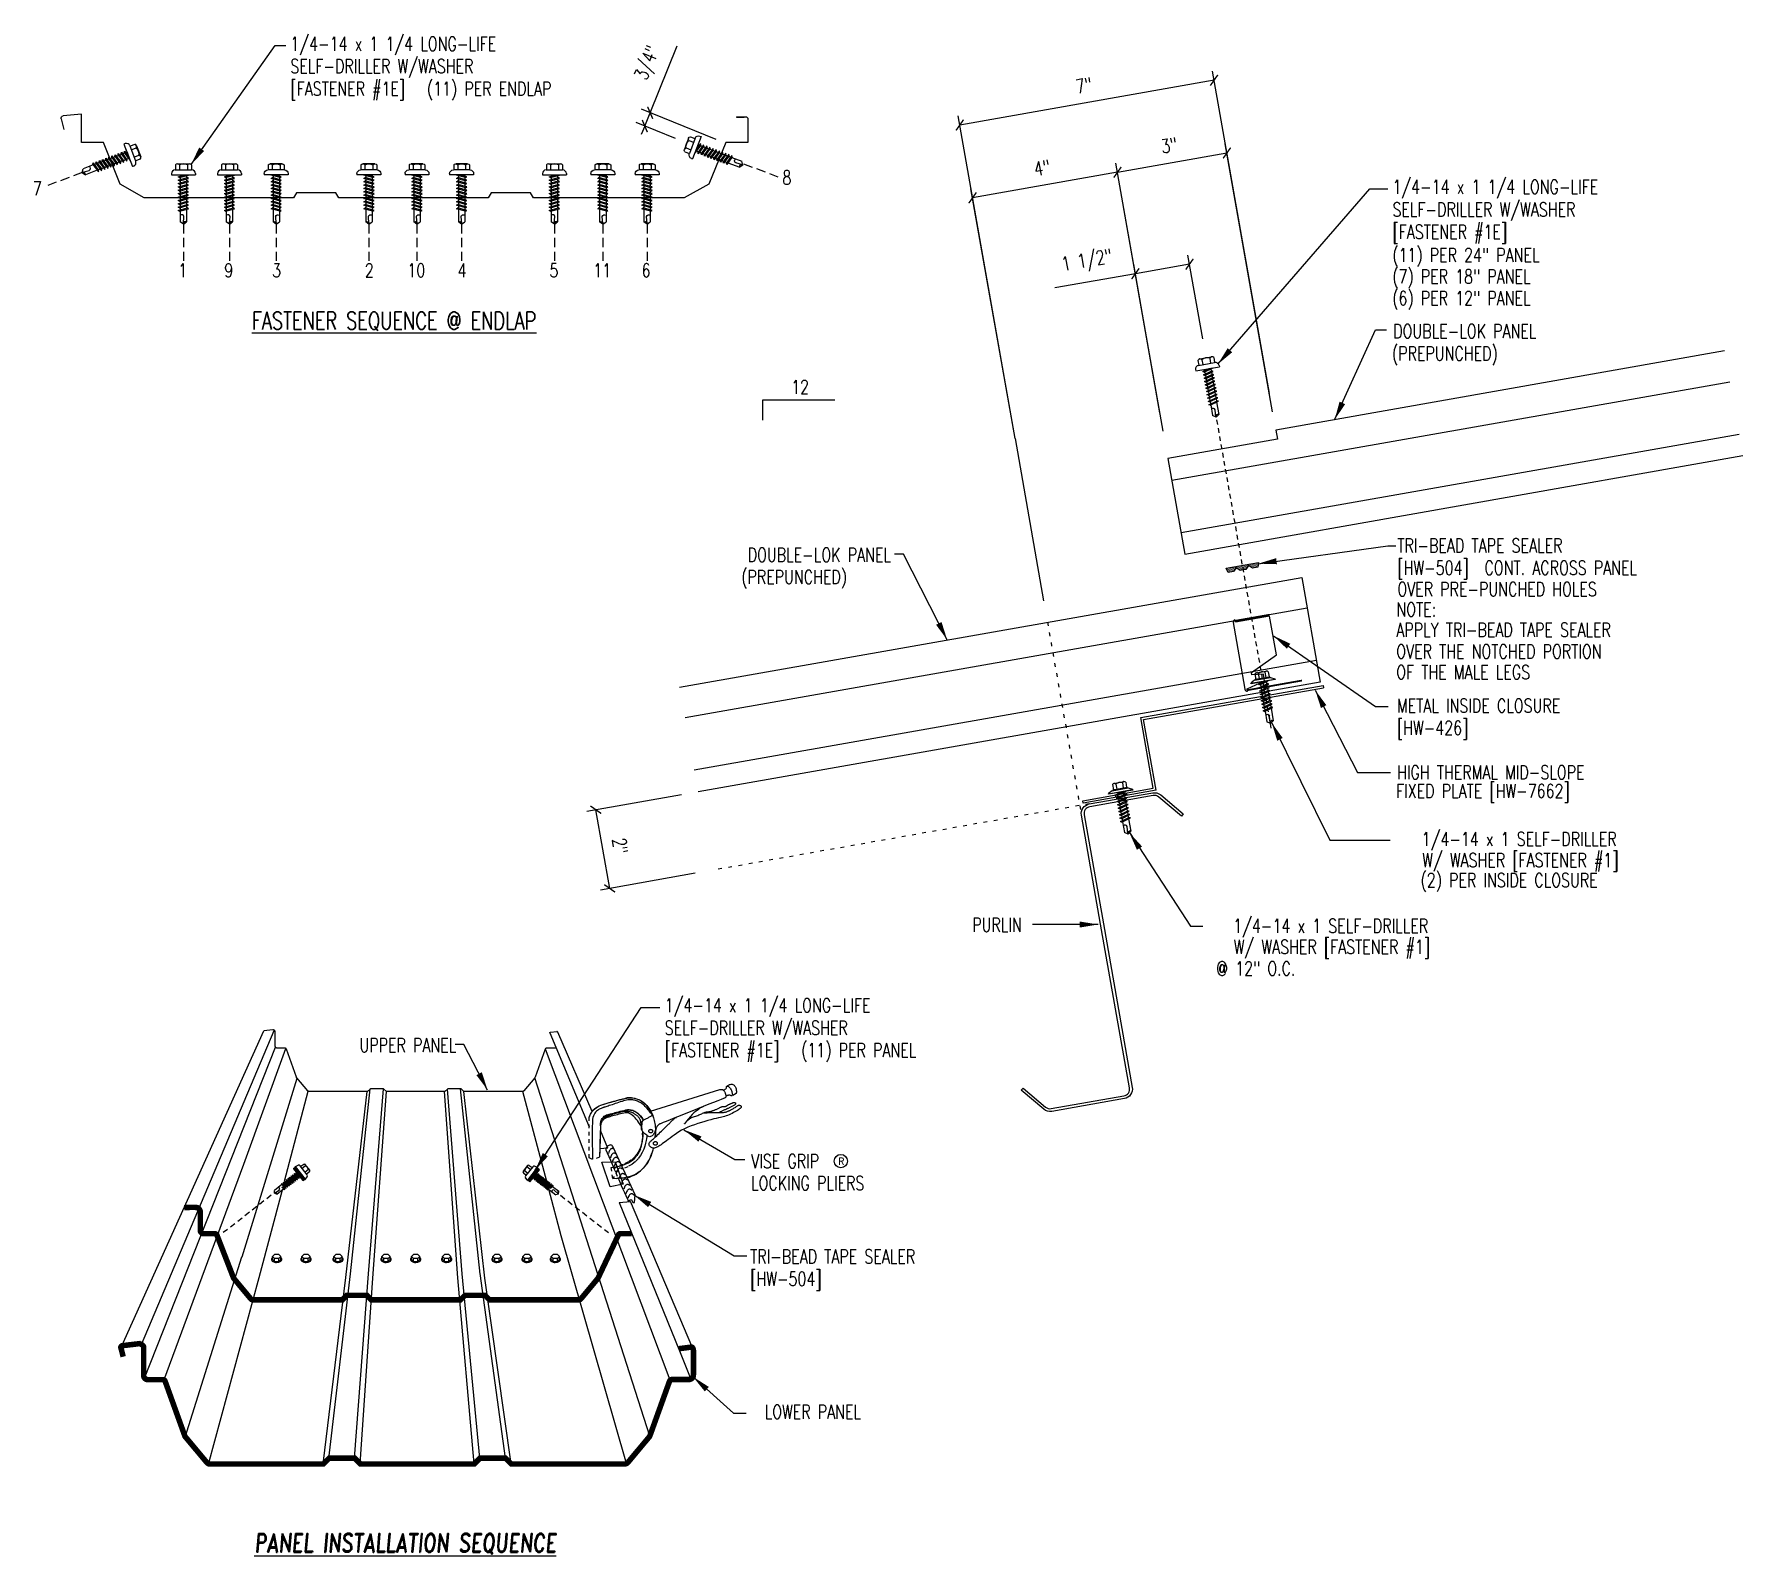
# Model space of a CAD drawing. Header units: inches. Extents: x 2.8 to 49, y 4.7 to 45.8.
import ezdxf
from ezdxf.enums import TextEntityAlignment as Align

# ---------------------------------------------------------------- set-up
doc = ezdxf.new("R2010")
doc.units = ezdxf.units.IN
doc.header["$MEASUREMENT"] = 0
for name, pattern in [('ACAD_ISO07W100', [3, 0, -3]), ('DASH2', [0.1875, 0.125, -0.0625]), ('DASHED', [0.75, 0.5, -0.25]), ('HIDDEN', [0.375, 0.25, -0.125]), ('NS Centerline', [0.7, 0.4, -0.1, 0.1, -0.1]), ('NS Dashed 1', [0.12, 0.08, -0.04])]:
    doc.linetypes.add(name, pattern=pattern)
for name, color, linetype in [('CLO', 3, 'Continuous'), ('DIM', 7, 'Continuous'), ('FASTENER', 9, 'Continuous'), ('LABEL', 6, 'Continuous'), ('MARK', 1, 'Continuous'), ('NS Bracing', 6, 'NS Dashed 1'), ('NS Center Lines', 4, 'NS Centerline'), ('NS Dashed .08', 2, 'NS Dashed 1'), ('NS Filler Plugs & Closures', 6, 'Continuous'), ('NS Panels', 152, 'Continuous'), ('PANEL', 11, 'Continuous'), ('PANEL-S', 11, 'Continuous'), ('STLA', 12, 'Continuous'), ('TAPE', 8, 'Continuous'), ('TEXT', 2, 'Continuous')]:
    doc.layers.add(name, color=color, linetype=linetype)
doc.styles.add('ARCHITEXT', font='ROMANS.shx', dxfattribs={"width": 0.8, "height": 0.375})
doc.styles.add('ROMAND', font='romand', dxfattribs={"height": 0.075})
doc.styles.add('SIMPLEX', font='SIMPLEX.SHX', dxfattribs={"width": 0.75, "height": 0.125})
doc.styles.add('TEXT1', font='ROMANS.shx', dxfattribs={"width": 0.75, "height": 0.375})
doc.dimstyles.new('DETAIL', dxfattribs={"dimscale": 4, "dimtxt": 0.09375, "dimasz": 0.0625, "dimexe": 0.0625, "dimexo": 0.125, "dimgap": 0.0625, "dimtad": 1, "dimdec": 4, "dimzin": 3, "dimdsep": 46, "dimlunit": 4, "dimtxsty": 'TEXT1', "dimblk": 'ARCHTICK', "dimcen": 0.0625, "dimclrd": 7, "dimclre": 7, "dimclrt": 2, "dimadec": 0, "dimazin": 0, "dimtfac": 0.59375, "dimtdec": 4, "dimtmove": 0, "dimatfit": 3, "dimfxl": 0, "dimfrac": 2, "dimtolj": 1, "dimtzin": 3, "dimarcsym": 0})
doc.dimstyles.new('DETAIL$7', dxfattribs={"dimscale": 4, "dimtxt": 0.09375, "dimasz": 0.125, "dimexe": 0.0625, "dimexo": 0.125, "dimgap": 0.0625, "dimtad": 1, "dimdec": 4, "dimzin": 3, "dimdsep": 46, "dimlunit": 4, "dimtxsty": 'TEXT1', "dimblk": 'ARCHTICK', "dimcen": 0.0625, "dimclrd": 7, "dimclre": 7, "dimclrt": 2, "dimadec": 0, "dimazin": 0, "dimtfac": 0.59375, "dimtdec": 4, "dimtmove": 0, "dimatfit": 3, "dimfxl": 0, "dimfrac": 2, "dimtolj": 1, "dimtzin": 3, "dimarcsym": 0})

msp = doc.modelspace()

# ---------------------------------------------------------------- texts
at = {"color": 2, "insert": (19.43168, 45.01934), "char_height": 0.375, "attachment_point": 5, "rotation": 67.971548, "style": 'TEXT1'}
msp.add_mtext('\\A1;3/4"', dxfattribs=at)
at = {"layer": 'FASTENER', "style": 'SIMPLEX', "width": 0.75}
for rotation, p in [(313.609486, (9.52364, 14.66752)), (57.890514, (16.78213, 14.63369))]:
    msp.add_text('JRE', height=0.003961, rotation=rotation, dxfattribs=at).set_placement(p)
at = {"layer": 'LABEL', "style": 'ARCHITEXT', "width": 0.75}
msp.add_text('%%UFASTENER SEQUENCE @ ENDLAP', height=0.46875, dxfattribs=at).set_placement((8.71017, 37.83353))
at = {"layer": 'TEXT', "style": 'TEXT1', "width": 0.75}
for s, p in [('1/4-14 x 1 1/4 LONG-LIFE', (9.7506, 45.35941)), ('SELF-DRILLER W/WASHER', (9.7506, 44.75226)), ('[FASTENER #1E]', (9.7506, 44.14512)), ('(11) PER ENDLAP', (13.43694, 44.14512)), ('(11) PER 24" PANEL', (39.51235, 39.65334)), ('(7) PER 18" PANEL', (39.51235, 39.07171)), ('(6) PER 12" PANEL', (39.51235, 38.49008)), ('DOUBLE-LOK PANEL', (39.53871, 37.59686)), ('(PREPUNCHED)', (39.5054, 36.99178)), ('CONT. ACROSS PANEL ', (42.00432, 31.20681)), ('OVER PRE-PUNCHED HOLES', (39.65038, 30.62606)), ('NOTE:', (39.62604, 30.07689)), ('APPLY TRI-BEAD TAPE SEALER', (39.62119, 29.53245)), ('OVER THE NOTCHED PORTION', (39.62119, 28.94639)), ('OF THE MALE LEGS', (39.62119, 28.38527)), ('HIGH THERMAL MID-SLOPE', (39.64405, 25.6807)), ('FIXED PLATE [HW-7662]', (39.61786, 25.17666)), ('PURLIN', (28.16743, 21.56081)), ('VISE GRIP', (22.19719, 15.17878)), ('LOCKING PLIERS', (22.19163, 14.58551))]:
    msp.add_text(s, height=0.375, dxfattribs=at).set_placement(p)
at = {"layer": 'TEXT', "color": 2, "style": 'ARCHITEXT', "width": 0.75}
for s, p in [('8', (23.04069, 41.74425)), ('7', (2.7933, 41.45105)), ('1', (6.72179, 39.23896)), ('9', (7.96513, 39.23896)), ('3', (9.25647, 39.23896)), ('2', (11.76137, 39.23896)), ('10', (12.91089, 39.23896)), ('4', (14.26626, 39.23896)), ('5', (16.74904, 39.23896)), ('11', (17.93019, 39.23896)), ('6', (19.23656, 39.23896))]:
    msp.add_text(s, height=0.375, dxfattribs=at).set_placement(p)
at = {"layer": 'TEXT', "style": 'TEXT1', "width": 0.75}
for s, p in [('DOUBLE-LOK PANEL', (25.97299, 31.55832)), ('(PREPUNCHED)', (24.78499, 30.95758)), ('1/4-14 x 1 SELF-DRILLER', (45.57373, 23.87908)), ('W/ WASHER [FASTENER #1]', (45.62378, 23.31077)), ('(2) PER INSIDE CLOSURE', (45.06175, 22.76759)), ('1/4-14 x 1 SELF-DRILLER', (40.48377, 21.53565)), ('W/ WASHER [FASTENER #1]', (40.53382, 20.96734)), ('@ 12" O.C.', (36.89779, 20.38129))]:
    msp.add_text(s, height=0.375, dxfattribs=at).set_placement(p, align=Align.RIGHT)
at = {"layer": 'TEXT', "style": 'TEXT1'}
msp.add_text('R', height=0.1875, dxfattribs=at).set_placement((24.63077, 15.36162), align=Align.MIDDLE_CENTER)
at = {"layer": 'TEXT', "char_height": 0.375, "attachment_point": 3, "style": 'TEXT1'}
for s, insert in [('UPPER PANEL', (14.23101, 18.68401)), ('LOWER PANEL', (25.16372, 8.78067))]:
    msp.add_mtext(s, dxfattribs=dict(at, insert=insert))

# ---------------------------------------------------------------- blocks, each defined once
blk = doc.blocks.new('_ArchTick')
at = {"color": 0, "linetype": 'ByBlock', "const_width": 0.15}
blk.add_lwpolyline([(-0.5, -0.5), (0.5, 0.5)], dxfattribs=at)
blk = doc.blocks.new('*D22')
at = {"layer": 'DEFPOINTS', "color": 0}
for p in [(35.047, 42.597), (36.366, 35.112), (33.412, 34.591)]:
    blk.add_point(p, dxfattribs=at)
at = {"layer": 'DIM', "color": 7, "lineweight": -2}
for p, q in [((32.092, 42.076), (35.047, 42.597)), ((36.28, 35.604), (35.003, 42.843)), ((33.325, 35.084), (32.049, 42.322))]:
    blk.add_line(p, q, dxfattribs=at)
at = {"layer": 'DIM', "color": 7, "lineweight": -2, "xscale": 0.25, "yscale": 0.25, "zscale": 0.25}
for p, rotation in [((35.047, 42.597), 9.99999999999999), ((32.092, 42.076), 190)]:
    blk.add_blockref('_ArchTick', p, dxfattribs=dict(at, rotation=rotation))
at = {"layer": 'DIM', "color": 2, "insert": (33.487, 42.802), "char_height": 0.375, "attachment_point": 5, "rotation": 10, "style": 'TEXT1'}
blk.add_mtext('\\A1;3"', dxfattribs=at)
blk = doc.blocks.new('*X9')
at = {"color": 0}
for p, q in [((-0.434, 0.135), (-0.434, 0.135)), ((-0.434, 0.123), (-0.434, 0.123)), ((-0.422, 0.141), (-0.422, 0.141)), ((-0.422, 0.129), (-0.422, 0.129)), ((-0.422, 0.117), (-0.422, 0.117)), ((-0.422, 0.105), (-0.422, 0.105)), ((-0.422, 0.094), (-0.422, 0.094)), ((-0.422, 0.082), (-0.422, 0.082)), ((-0.41, 0.135), (-0.41, 0.135)), ((-0.41, 0.123), (-0.41, 0.123)), ((-0.41, 0.111), (-0.41, 0.111)), ((-0.41, 0.1), (-0.41, 0.1)), ((-0.41, 0.088), (-0.41, 0.088)), ((-0.41, 0.076), (-0.41, 0.076)), ((-0.41, 0.064), (-0.41, 0.064)), ((-0.41, 0.053), (-0.41, 0.053)), ((-0.41, 0.041), (-0.41, 0.041)), ((-0.398, 0.141), (-0.398, 0.141)), ((-0.398, 0.129), (-0.398, 0.129)), ((-0.398, 0.117), (-0.398, 0.117)), ((-0.398, 0.105), (-0.398, 0.105)), ((-0.398, 0.094), (-0.398, 0.094)), ((-0.398, 0.082), (-0.398, 0.082)), ((-0.398, 0.07), (-0.398, 0.07)), ((-0.398, 0.059), (-0.398, 0.059)), ((-0.398, 0.047), (-0.398, 0.047)), ((-0.398, 0.035), (-0.398, 0.035)), ((-0.398, 0.023), (-0.398, 0.023)), ((-0.387, 0.135), (-0.387, 0.135)), ((-0.387, 0.123), (-0.387, 0.123)), ((-0.387, 0.111), (-0.387, 0.111)), ((-0.387, 0.1), (-0.387, 0.1)), ((-0.387, 0.088), (-0.387, 0.088)), ((-0.387, 0.076), (-0.387, 0.076)), ((-0.387, 0.064), (-0.387, 0.064)), ((-0.387, 0.053), (-0.387, 0.053)), ((-0.387, 0.041), (-0.387, 0.041)), ((-0.387, 0.029), (-0.387, 0.029)), ((-0.375, 0.141), (-0.375, 0.141)), ((-0.375, 0.129), (-0.375, 0.129)), ((-0.375, 0.117), (-0.375, 0.117)), ((-0.375, 0.105), (-0.375, 0.105)), ((-0.375, 0.094), (-0.375, 0.094)), ((-0.375, 0.082), (-0.375, 0.082)), ((-0.375, 0.07), (-0.375, 0.07)), ((-0.375, 0.059), (-0.375, 0.059)), ((-0.375, 0.047), (-0.375, 0.047)), ((-0.375, 0.035), (-0.375, 0.035)), ((-0.375, 0.023), (-0.375, 0.023)), ((-0.363, 0.135), (-0.363, 0.135)), ((-0.363, 0.123), (-0.363, 0.123)), ((-0.363, 0.111), (-0.363, 0.111)), ((-0.363, 0.1), (-0.363, 0.1)), ((-0.363, 0.088), (-0.363, 0.088)), ((-0.363, 0.076), (-0.363, 0.076)), ((-0.363, 0.064), (-0.363, 0.064)), ((-0.363, 0.053), (-0.363, 0.053)), ((-0.363, 0.041), (-0.363, 0.041)), ((-0.363, 0.029), (-0.363, 0.029)), ((-0.352, 0.141), (-0.352, 0.141)), ((-0.352, 0.129), (-0.352, 0.129)), ((-0.352, 0.117), (-0.352, 0.117)), ((-0.352, 0.105), (-0.352, 0.105)), ((-0.352, 0.094), (-0.352, 0.094)), ((-0.352, 0.082), (-0.352, 0.082)), ((-0.352, 0.07), (-0.352, 0.07)), ((-0.352, 0.059), (-0.352, 0.059)), ((-0.352, 0.047), (-0.352, 0.047)), ((-0.352, 0.035), (-0.352, 0.035)), ((-0.352, 0.023), (-0.352, 0.023)), ((-0.34, 0.135), (-0.34, 0.135)), ((-0.34, 0.123), (-0.34, 0.123)), ((-0.34, 0.111), (-0.34, 0.111)), ((-0.34, 0.1), (-0.34, 0.1)), ((-0.34, 0.088), (-0.34, 0.088)), ((-0.34, 0.076), (-0.34, 0.076)), ((-0.34, 0.064), (-0.34, 0.064)), ((-0.34, 0.053), (-0.34, 0.053)), ((-0.34, 0.041), (-0.34, 0.041)), ((-0.34, 0.029), (-0.34, 0.029)), ((-0.328, 0.141), (-0.328, 0.141)), ((-0.328, 0.129), (-0.328, 0.129)), ((-0.328, 0.117), (-0.328, 0.117)), ((-0.328, 0.105), (-0.328, 0.105)), ((-0.328, 0.094), (-0.328, 0.094)), ((-0.328, 0.082), (-0.328, 0.082)), ((-0.328, 0.07), (-0.328, 0.07)), ((-0.328, 0.059), (-0.328, 0.059)), ((-0.328, 0.047), (-0.328, 0.047)), ((-0.328, 0.035), (-0.328, 0.035)), ((-0.328, 0.023), (-0.328, 0.023)), ((-0.316, 0.135), (-0.316, 0.135)), ((-0.316, 0.123), (-0.316, 0.123)), ((-0.316, 0.111), (-0.316, 0.111)), ((-0.316, 0.1), (-0.316, 0.1)), ((-0.316, 0.088), (-0.316, 0.088)), ((-0.316, 0.076), (-0.316, 0.076)), ((-0.316, 0.064), (-0.316, 0.064)), ((-0.316, 0.053), (-0.316, 0.053)), ((-0.316, 0.041), (-0.316, 0.041)), ((-0.316, 0.029), (-0.316, 0.029)), ((-0.305, 0.141), (-0.305, 0.141)), ((-0.305, 0.129), (-0.305, 0.129)), ((-0.305, 0.117), (-0.305, 0.117)), ((-0.305, 0.105), (-0.305, 0.105)), ((-0.305, 0.094), (-0.305, 0.094)), ((-0.305, 0.082), (-0.305, 0.082)), ((-0.305, 0.07), (-0.305, 0.07)), ((-0.305, 0.059), (-0.305, 0.059)), ((-0.305, 0.047), (-0.305, 0.047)), ((-0.305, 0.035), (-0.305, 0.035)), ((-0.305, 0.023), (-0.305, 0.023)), ((-0.293, 0.135), (-0.293, 0.135)), ((-0.293, 0.123), (-0.293, 0.123)), ((-0.293, 0.111), (-0.293, 0.111)), ((-0.293, 0.1), (-0.293, 0.1)), ((-0.293, 0.088), (-0.293, 0.088)), ((-0.293, 0.076), (-0.293, 0.076)), ((-0.293, 0.064), (-0.293, 0.064)), ((-0.293, 0.053), (-0.293, 0.053)), ((-0.293, 0.041), (-0.293, 0.041)), ((-0.293, 0.029), (-0.293, 0.029)), ((-0.281, 0.141), (-0.281, 0.141)), ((-0.281, 0.129), (-0.281, 0.129)), ((-0.281, 0.117), (-0.281, 0.117)), ((-0.281, 0.105), (-0.281, 0.105)), ((-0.281, 0.094), (-0.281, 0.094)), ((-0.281, 0.082), (-0.281, 0.082)), ((-0.281, 0.07), (-0.281, 0.07)), ((-0.281, 0.059), (-0.281, 0.059)), ((-0.281, 0.047), (-0.281, 0.047)), ((-0.281, 0.035), (-0.281, 0.035)), ((-0.281, 0.023), (-0.281, 0.023)), ((-0.27, 0.135), (-0.27, 0.135)), ((-0.27, 0.123), (-0.27, 0.123)), ((-0.27, 0.111), (-0.27, 0.111)), ((-0.27, 0.1), (-0.27, 0.1)), ((-0.27, 0.088), (-0.27, 0.088)), ((-0.27, 0.076), (-0.27, 0.076)), ((-0.27, 0.064), (-0.27, 0.064)), ((-0.27, 0.053), (-0.27, 0.053)), ((-0.27, 0.041), (-0.27, 0.041)), ((-0.27, 0.029), (-0.27, 0.029)), ((-0.258, 0.141), (-0.258, 0.141)), ((-0.258, 0.129), (-0.258, 0.129)), ((-0.258, 0.117), (-0.258, 0.117)), ((-0.258, 0.105), (-0.258, 0.105)), ((-0.258, 0.094), (-0.258, 0.094)), ((-0.258, 0.082), (-0.258, 0.082)), ((-0.258, 0.07), (-0.258, 0.07)), ((-0.258, 0.059), (-0.258, 0.059)), ((-0.258, 0.047), (-0.258, 0.047)), ((-0.258, 0.035), (-0.258, 0.035)), ((-0.258, 0.023), (-0.258, 0.023)), ((-0.246, 0.135), (-0.246, 0.135)), ((-0.246, 0.123), (-0.246, 0.123)), ((-0.246, 0.111), (-0.246, 0.111)), ((-0.246, 0.1), (-0.246, 0.1)), ((-0.246, 0.088), (-0.246, 0.088)), ((-0.246, 0.076), (-0.246, 0.076)), ((-0.246, 0.064), (-0.246, 0.064)), ((-0.246, 0.053), (-0.246, 0.053)), ((-0.246, 0.041), (-0.246, 0.041)), ((-0.234, 0.141), (-0.234, 0.141)), ((-0.234, 0.129), (-0.234, 0.129)), ((-0.234, 0.117), (-0.234, 0.117)), ((-0.234, 0.105), (-0.234, 0.105)), ((-0.234, 0.094), (-0.234, 0.094)), ((-0.234, 0.082), (-0.234, 0.082)), ((-0.234, 0.07), (-0.234, 0.07)), ((-0.234, 0.059), (-0.234, 0.059)), ((-0.234, 0.047), (-0.234, 0.047)), ((-0.223, 0.135), (-0.223, 0.135)), ((-0.223, 0.123), (-0.223, 0.123)), ((-0.223, 0.111), (-0.223, 0.111)), ((-0.223, 0.1), (-0.223, 0.1)), ((-0.223, 0.088), (-0.223, 0.088)), ((-0.223, 0.076), (-0.223, 0.076)), ((-0.223, 0.064), (-0.223, 0.064)), ((-0.211, 0.141), (-0.211, 0.141)), ((-0.211, 0.129), (-0.211, 0.129)), ((-0.211, 0.117), (-0.211, 0.117)), ((-0.211, 0.105), (-0.211, 0.105)), ((-0.211, 0.094), (-0.211, 0.094)), ((-0.211, 0.082), (-0.211, 0.082)), ((-0.211, 0.07), (-0.211, 0.07)), ((-0.199, 0.135), (-0.199, 0.135)), ((-0.199, 0.123), (-0.199, 0.123)), ((-0.199, 0.111), (-0.199, 0.111)), ((-0.199, 0.1), (-0.199, 0.1)), ((-0.199, 0.088), (-0.199, 0.088)), ((-0.188, 0.141), (-0.188, 0.141)), ((-0.188, 0.129), (-0.188, 0.129)), ((-0.188, 0.117), (-0.188, 0.117)), ((-0.188, 0.105), (-0.188, 0.105)), ((-0.188, 0.094), (-0.188, 0.094)), ((-0.176, 0.135), (-0.176, 0.135)), ((-0.176, 0.123), (-0.176, 0.123)), ((-0.176, 0.111), (-0.176, 0.111)), ((-0.164, 0.141), (-0.164, 0.141)), ((-0.164, 0.129), (-0.164, 0.129)), ((-0.164, 0.117), (-0.164, 0.117)), ((-0.164, 0.105), (-0.164, 0.105)), ((-0.152, 0.135), (-0.152, 0.135)), ((-0.152, 0.123), (-0.152, 0.123)), ((-0.152, 0.111), (-0.152, 0.111)), ((-0.152, 0.1), (-0.152, 0.1)), ((-0.141, 0.141), (-0.141, 0.141)), ((-0.141, 0.129), (-0.141, 0.129)), ((-0.141, 0.117), (-0.141, 0.117)), ((-0.141, 0.105), (-0.141, 0.105)), ((-0.141, 0.094), (-0.141, 0.094)), ((-0.141, 0.082), (-0.141, 0.082)), ((-0.129, 0.135), (-0.129, 0.135)), ((-0.129, 0.123), (-0.129, 0.123)), ((-0.129, 0.111), (-0.129, 0.111)), ((-0.129, 0.1), (-0.129, 0.1)), ((-0.129, 0.088), (-0.129, 0.088)), ((-0.129, 0.076), (-0.129, 0.076)), ((-0.117, 0.141), (-0.117, 0.141)), ((-0.117, 0.129), (-0.117, 0.129)), ((-0.117, 0.117), (-0.117, 0.117)), ((-0.117, 0.105), (-0.117, 0.105)), ((-0.117, 0.094), (-0.117, 0.094)), ((-0.117, 0.082), (-0.117, 0.082)), ((-0.117, 0.07), (-0.117, 0.07)), ((-0.117, 0.059), (-0.117, 0.059)), ((-0.105, 0.135), (-0.105, 0.135)), ((-0.105, 0.123), (-0.105, 0.123)), ((-0.105, 0.111), (-0.105, 0.111)), ((-0.105, 0.1), (-0.105, 0.1)), ((-0.105, 0.088), (-0.105, 0.088)), ((-0.105, 0.076), (-0.105, 0.076)), ((-0.105, 0.064), (-0.105, 0.064)), ((-0.105, 0.053), (-0.105, 0.053)), ((-0.094, 0.141), (-0.094, 0.141)), ((-0.094, 0.129), (-0.094, 0.129)), ((-0.094, 0.117), (-0.094, 0.117)), ((-0.094, 0.105), (-0.094, 0.105)), ((-0.094, 0.094), (-0.094, 0.094)), ((-0.094, 0.082), (-0.094, 0.082)), ((-0.094, 0.07), (-0.094, 0.07)), ((-0.094, 0.059), (-0.094, 0.059)), ((-0.094, 0.047), (-0.094, 0.047)), ((-0.094, 0.035), (-0.094, 0.035)), ((-0.082, 0.135), (-0.082, 0.135)), ((-0.082, 0.123), (-0.082, 0.123)), ((-0.082, 0.111), (-0.082, 0.111)), ((-0.082, 0.1), (-0.082, 0.1)), ((-0.082, 0.088), (-0.082, 0.088)), ((-0.082, 0.076), (-0.082, 0.076)), ((-0.082, 0.064), (-0.082, 0.064)), ((-0.082, 0.053), (-0.082, 0.053)), ((-0.082, 0.041), (-0.082, 0.041)), ((-0.082, 0.029), (-0.082, 0.029)), ((-0.07, 0.141), (-0.07, 0.141)), ((-0.07, 0.129), (-0.07, 0.129)), ((-0.07, 0.117), (-0.07, 0.117)), ((-0.07, 0.105), (-0.07, 0.105)), ((-0.07, 0.094), (-0.07, 0.094)), ((-0.07, 0.082), (-0.07, 0.082)), ((-0.07, 0.07), (-0.07, 0.07)), ((-0.07, 0.059), (-0.07, 0.059)), ((-0.07, 0.047), (-0.07, 0.047)), ((-0.07, 0.035), (-0.07, 0.035)), ((-0.07, 0.023), (-0.07, 0.023)), ((-0.059, 0.135), (-0.059, 0.135)), ((-0.059, 0.123), (-0.059, 0.123)), ((-0.059, 0.111), (-0.059, 0.111)), ((-0.059, 0.1), (-0.059, 0.1)), ((-0.059, 0.088), (-0.059, 0.088)), ((-0.059, 0.076), (-0.059, 0.076)), ((-0.059, 0.064), (-0.059, 0.064)), ((-0.059, 0.053), (-0.059, 0.053)), ((-0.059, 0.041), (-0.059, 0.041)), ((-0.059, 0.029), (-0.059, 0.029)), ((-0.047, 0.141), (-0.047, 0.141)), ((-0.047, 0.129), (-0.047, 0.129)), ((-0.047, 0.117), (-0.047, 0.117)), ((-0.047, 0.105), (-0.047, 0.105)), ((-0.047, 0.094), (-0.047, 0.094)), ((-0.047, 0.082), (-0.047, 0.082)), ((-0.047, 0.07), (-0.047, 0.07)), ((-0.047, 0.059), (-0.047, 0.059)), ((-0.047, 0.047), (-0.047, 0.047)), ((-0.047, 0.035), (-0.047, 0.035)), ((-0.047, 0.023), (-0.047, 0.023)), ((-0.035, 0.135), (-0.035, 0.135)), ((-0.035, 0.123), (-0.035, 0.123)), ((-0.035, 0.111), (-0.035, 0.111)), ((-0.035, 0.1), (-0.035, 0.1)), ((-0.035, 0.088), (-0.035, 0.088)), ((-0.035, 0.076), (-0.035, 0.076)), ((-0.035, 0.064), (-0.035, 0.064)), ((-0.035, 0.053), (-0.035, 0.053)), ((-0.035, 0.041), (-0.035, 0.041)), ((-0.035, 0.029), (-0.035, 0.029)), ((-0.023, 0.141), (-0.023, 0.141)), ((-0.023, 0.129), (-0.023, 0.129)), ((-0.023, 0.117), (-0.023, 0.117)), ((-0.023, 0.105), (-0.023, 0.105)), ((-0.023, 0.094), (-0.023, 0.094)), ((-0.023, 0.082), (-0.023, 0.082)), ((-0.023, 0.07), (-0.023, 0.07)), ((-0.023, 0.059), (-0.023, 0.059)), ((-0.023, 0.047), (-0.023, 0.047)), ((-0.023, 0.035), (-0.023, 0.035)), ((-0.023, 0.023), (-0.023, 0.023)), ((-0.012, 0.135), (-0.012, 0.135)), ((-0.012, 0.123), (-0.012, 0.123)), ((-0.012, 0.111), (-0.012, 0.111)), ((-0.012, 0.1), (-0.012, 0.1)), ((-0.012, 0.088), (-0.012, 0.088)), ((-0.012, 0.076), (-0.012, 0.076)), ((-0.012, 0.064), (-0.012, 0.064)), ((-0.012, 0.053), (-0.012, 0.053)), ((-0.012, 0.041), (-0.012, 0.041)), ((-0.012, 0.029), (-0.012, 0.029)), ((0, 0.141), (0, 0.141)), ((0, 0.129), (0, 0.129)), ((0, 0.117), (0, 0.117)), ((0, 0.105), (0, 0.105)), ((0, 0.094), (0, 0.094)), ((0, 0.082), (0, 0.082)), ((0, 0.07), (0, 0.07)), ((0, 0.059), (0, 0.059)), ((0, 0.047), (0, 0.047)), ((0, 0.035), (0, 0.035)), ((0, 0.023), (0, 0.023)), ((0.012, 0.135), (0.012, 0.135)), ((0.012, 0.123), (0.012, 0.123)), ((0.012, 0.111), (0.012, 0.111)), ((0.012, 0.1), (0.012, 0.1)), ((0.012, 0.088), (0.012, 0.088)), ((0.012, 0.076), (0.012, 0.076)), ((0.012, 0.064), (0.012, 0.064)), ((0.012, 0.053), (0.012, 0.053)), ((0.012, 0.041), (0.012, 0.041)), ((0.012, 0.029), (0.012, 0.029)), ((0.023, 0.141), (0.023, 0.141)), ((0.023, 0.129), (0.023, 0.129)), ((0.023, 0.117), (0.023, 0.117)), ((0.023, 0.105), (0.023, 0.105)), ((0.023, 0.094), (0.023, 0.094)), ((0.023, 0.082), (0.023, 0.082)), ((0.023, 0.07), (0.023, 0.07)), ((0.023, 0.059), (0.023, 0.059)), ((0.023, 0.047), (0.023, 0.047)), ((0.023, 0.035), (0.023, 0.035)), ((0.023, 0.023), (0.023, 0.023)), ((0.035, 0.135), (0.035, 0.135)), ((0.035, 0.123), (0.035, 0.123)), ((0.035, 0.111), (0.035, 0.111)), ((0.035, 0.1), (0.035, 0.1)), ((0.035, 0.088), (0.035, 0.088)), ((0.035, 0.076), (0.035, 0.076)), ((0.035, 0.064), (0.035, 0.064)), ((0.035, 0.053), (0.035, 0.053)), ((0.035, 0.041), (0.035, 0.041)), ((0.035, 0.029), (0.035, 0.029)), ((0.047, 0.141), (0.047, 0.141)), ((0.047, 0.129), (0.047, 0.129)), ((0.047, 0.117), (0.047, 0.117)), ((0.047, 0.105), (0.047, 0.105)), ((0.047, 0.094), (0.047, 0.094)), ((0.047, 0.082), (0.047, 0.082)), ((0.047, 0.07), (0.047, 0.07)), ((0.047, 0.059), (0.047, 0.059)), ((0.047, 0.047), (0.047, 0.047)), ((0.047, 0.035), (0.047, 0.035)), ((0.047, 0.023), (0.047, 0.023)), ((0.059, 0.135), (0.059, 0.135)), ((0.059, 0.123), (0.059, 0.123)), ((0.059, 0.111), (0.059, 0.111)), ((0.059, 0.1), (0.059, 0.1)), ((0.059, 0.088), (0.059, 0.088)), ((0.059, 0.076), (0.059, 0.076)), ((0.059, 0.064), (0.059, 0.064)), ((0.059, 0.053), (0.059, 0.053)), ((0.059, 0.041), (0.059, 0.041)), ((0.059, 0.029), (0.059, 0.029)), ((0.07, 0.141), (0.07, 0.141)), ((0.07, 0.129), (0.07, 0.129)), ((0.07, 0.117), (0.07, 0.117)), ((0.07, 0.105), (0.07, 0.105)), ((0.07, 0.094), (0.07, 0.094)), ((0.07, 0.082), (0.07, 0.082)), ((0.07, 0.07), (0.07, 0.07)), ((0.07, 0.059), (0.07, 0.059)), ((0.07, 0.047), (0.07, 0.047)), ((0.07, 0.035), (0.07, 0.035)), ((0.07, 0.023), (0.07, 0.023)), ((0.082, 0.135), (0.082, 0.135)), ((0.082, 0.123), (0.082, 0.123)), ((0.082, 0.111), (0.082, 0.111)), ((0.082, 0.1), (0.082, 0.1)), ((0.082, 0.088), (0.082, 0.088)), ((0.082, 0.076), (0.082, 0.076)), ((0.082, 0.064), (0.082, 0.064)), ((0.082, 0.053), (0.082, 0.053)), ((0.082, 0.041), (0.082, 0.041)), ((0.082, 0.029), (0.082, 0.029)), ((0.094, 0.141), (0.094, 0.141)), ((0.094, 0.129), (0.094, 0.129)), ((0.094, 0.117), (0.094, 0.117)), ((0.094, 0.105), (0.094, 0.105)), ((0.094, 0.094), (0.094, 0.094)), ((0.094, 0.082), (0.094, 0.082)), ((0.094, 0.07), (0.094, 0.07)), ((0.094, 0.059), (0.094, 0.059)), ((0.094, 0.047), (0.094, 0.047)), ((0.094, 0.035), (0.094, 0.035)), ((0.105, 0.135), (0.105, 0.135)), ((0.105, 0.123), (0.105, 0.123)), ((0.105, 0.111), (0.105, 0.111)), ((0.105, 0.1), (0.105, 0.1)), ((0.105, 0.088), (0.105, 0.088)), ((0.105, 0.076), (0.105, 0.076)), ((0.105, 0.064), (0.105, 0.064)), ((0.105, 0.053), (0.105, 0.053)), ((0.117, 0.141), (0.117, 0.141)), ((0.117, 0.129), (0.117, 0.129)), ((0.117, 0.117), (0.117, 0.117)), ((0.117, 0.105), (0.117, 0.105)), ((0.117, 0.094), (0.117, 0.094)), ((0.117, 0.082), (0.117, 0.082)), ((0.117, 0.07), (0.117, 0.07)), ((0.117, 0.059), (0.117, 0.059)), ((0.129, 0.135), (0.129, 0.135)), ((0.129, 0.123), (0.129, 0.123)), ((0.129, 0.111), (0.129, 0.111)), ((0.129, 0.1), (0.129, 0.1)), ((0.129, 0.088), (0.129, 0.088)), ((0.129, 0.076), (0.129, 0.076)), ((0.141, 0.141), (0.141, 0.141)), ((0.141, 0.129), (0.141, 0.129)), ((0.141, 0.117), (0.141, 0.117)), ((0.141, 0.105), (0.141, 0.105)), ((0.141, 0.094), (0.141, 0.094)), ((0.141, 0.082), (0.141, 0.082)), ((0.152, 0.135), (0.152, 0.135)), ((0.152, 0.123), (0.152, 0.123)), ((0.152, 0.111), (0.152, 0.111)), ((0.152, 0.1), (0.152, 0.1)), ((0.164, 0.141), (0.164, 0.141)), ((0.164, 0.129), (0.164, 0.129)), ((0.164, 0.117), (0.164, 0.117)), ((0.164, 0.105), (0.164, 0.105)), ((0.176, 0.135), (0.176, 0.135)), ((0.176, 0.123), (0.176, 0.123)), ((0.176, 0.111), (0.176, 0.111)), ((0.188, 0.141), (0.188, 0.141)), ((0.188, 0.129), (0.188, 0.129)), ((0.188, 0.117), (0.188, 0.117)), ((0.188, 0.105), (0.188, 0.105)), ((0.188, 0.094), (0.188, 0.094)), ((0.199, 0.135), (0.199, 0.135)), ((0.199, 0.123), (0.199, 0.123)), ((0.199, 0.111), (0.199, 0.111)), ((0.199, 0.1), (0.199, 0.1)), ((0.199, 0.088), (0.199, 0.088)), ((0.211, 0.141), (0.211, 0.141)), ((0.211, 0.129), (0.211, 0.129)), ((0.211, 0.117), (0.211, 0.117)), ((0.211, 0.105), (0.211, 0.105)), ((0.211, 0.094), (0.211, 0.094)), ((0.211, 0.082), (0.211, 0.082)), ((0.211, 0.07), (0.211, 0.07)), ((0.223, 0.135), (0.223, 0.135)), ((0.223, 0.123), (0.223, 0.123)), ((0.223, 0.111), (0.223, 0.111)), ((0.223, 0.1), (0.223, 0.1)), ((0.223, 0.088), (0.223, 0.088)), ((0.223, 0.076), (0.223, 0.076)), ((0.223, 0.064), (0.223, 0.064)), ((0.234, 0.141), (0.234, 0.141)), ((0.234, 0.129), (0.234, 0.129)), ((0.234, 0.117), (0.234, 0.117)), ((0.234, 0.105), (0.234, 0.105)), ((0.234, 0.094), (0.234, 0.094)), ((0.234, 0.082), (0.234, 0.082)), ((0.234, 0.07), (0.234, 0.07)), ((0.234, 0.059), (0.234, 0.059)), ((0.234, 0.047), (0.234, 0.047)), ((0.246, 0.135), (0.246, 0.135)), ((0.246, 0.123), (0.246, 0.123)), ((0.246, 0.111), (0.246, 0.111)), ((0.246, 0.1), (0.246, 0.1)), ((0.246, 0.088), (0.246, 0.088)), ((0.246, 0.076), (0.246, 0.076)), ((0.246, 0.064), (0.246, 0.064)), ((0.246, 0.053), (0.246, 0.053)), ((0.246, 0.041), (0.246, 0.041)), ((0.258, 0.141), (0.258, 0.141)), ((0.258, 0.129), (0.258, 0.129)), ((0.258, 0.117), (0.258, 0.117)), ((0.258, 0.105), (0.258, 0.105)), ((0.258, 0.094), (0.258, 0.094)), ((0.258, 0.082), (0.258, 0.082)), ((0.258, 0.07), (0.258, 0.07)), ((0.258, 0.059), (0.258, 0.059)), ((0.258, 0.047), (0.258, 0.047)), ((0.258, 0.035), (0.258, 0.035)), ((0.258, 0.023), (0.258, 0.023)), ((0.27, 0.135), (0.27, 0.135)), ((0.27, 0.123), (0.27, 0.123)), ((0.27, 0.111), (0.27, 0.111)), ((0.27, 0.1), (0.27, 0.1)), ((0.27, 0.088), (0.27, 0.088)), ((0.27, 0.076), (0.27, 0.076)), ((0.27, 0.064), (0.27, 0.064)), ((0.27, 0.053), (0.27, 0.053)), ((0.27, 0.041), (0.27, 0.041)), ((0.27, 0.029), (0.27, 0.029)), ((0.281, 0.141), (0.281, 0.141)), ((0.281, 0.129), (0.281, 0.129)), ((0.281, 0.117), (0.281, 0.117)), ((0.281, 0.105), (0.281, 0.105)), ((0.281, 0.094), (0.281, 0.094)), ((0.281, 0.082), (0.281, 0.082)), ((0.281, 0.07), (0.281, 0.07)), ((0.281, 0.059), (0.281, 0.059)), ((0.281, 0.047), (0.281, 0.047)), ((0.281, 0.035), (0.281, 0.035)), ((0.281, 0.023), (0.281, 0.023)), ((0.293, 0.135), (0.293, 0.135)), ((0.293, 0.123), (0.293, 0.123)), ((0.293, 0.111), (0.293, 0.111)), ((0.293, 0.1), (0.293, 0.1)), ((0.293, 0.088), (0.293, 0.088)), ((0.293, 0.076), (0.293, 0.076)), ((0.293, 0.064), (0.293, 0.064)), ((0.293, 0.053), (0.293, 0.053)), ((0.293, 0.041), (0.293, 0.041)), ((0.293, 0.029), (0.293, 0.029)), ((0.305, 0.141), (0.305, 0.141)), ((0.305, 0.129), (0.305, 0.129)), ((0.305, 0.117), (0.305, 0.117)), ((0.305, 0.105), (0.305, 0.105)), ((0.305, 0.094), (0.305, 0.094)), ((0.305, 0.082), (0.305, 0.082)), ((0.305, 0.07), (0.305, 0.07)), ((0.305, 0.059), (0.305, 0.059)), ((0.305, 0.047), (0.305, 0.047)), ((0.305, 0.035), (0.305, 0.035)), ((0.305, 0.023), (0.305, 0.023)), ((0.316, 0.135), (0.316, 0.135)), ((0.316, 0.123), (0.316, 0.123)), ((0.316, 0.111), (0.316, 0.111)), ((0.316, 0.1), (0.316, 0.1)), ((0.316, 0.088), (0.316, 0.088)), ((0.316, 0.076), (0.316, 0.076)), ((0.316, 0.064), (0.316, 0.064)), ((0.316, 0.053), (0.316, 0.053)), ((0.316, 0.041), (0.316, 0.041)), ((0.316, 0.029), (0.316, 0.029)), ((0.328, 0.141), (0.328, 0.141)), ((0.328, 0.129), (0.328, 0.129)), ((0.328, 0.117), (0.328, 0.117)), ((0.328, 0.105), (0.328, 0.105)), ((0.328, 0.094), (0.328, 0.094)), ((0.328, 0.082), (0.328, 0.082)), ((0.328, 0.07), (0.328, 0.07)), ((0.328, 0.059), (0.328, 0.059)), ((0.328, 0.047), (0.328, 0.047)), ((0.328, 0.035), (0.328, 0.035)), ((0.328, 0.023), (0.328, 0.023)), ((0.34, 0.135), (0.34, 0.135)), ((0.34, 0.123), (0.34, 0.123)), ((0.34, 0.111), (0.34, 0.111)), ((0.34, 0.1), (0.34, 0.1)), ((0.34, 0.088), (0.34, 0.088)), ((0.34, 0.076), (0.34, 0.076)), ((0.34, 0.064), (0.34, 0.064)), ((0.34, 0.053), (0.34, 0.053)), ((0.34, 0.041), (0.34, 0.041)), ((0.34, 0.029), (0.34, 0.029)), ((0.352, 0.141), (0.352, 0.141)), ((0.352, 0.129), (0.352, 0.129)), ((0.352, 0.117), (0.352, 0.117)), ((0.352, 0.105), (0.352, 0.105)), ((0.352, 0.094), (0.352, 0.094)), ((0.352, 0.082), (0.352, 0.082)), ((0.352, 0.07), (0.352, 0.07)), ((0.352, 0.059), (0.352, 0.059)), ((0.352, 0.047), (0.352, 0.047)), ((0.352, 0.035), (0.352, 0.035)), ((0.352, 0.023), (0.352, 0.023)), ((0.363, 0.135), (0.363, 0.135)), ((0.363, 0.123), (0.363, 0.123)), ((0.363, 0.111), (0.363, 0.111)), ((0.363, 0.1), (0.363, 0.1)), ((0.363, 0.088), (0.363, 0.088)), ((0.363, 0.076), (0.363, 0.076)), ((0.363, 0.064), (0.363, 0.064)), ((0.363, 0.053), (0.363, 0.053)), ((0.363, 0.041), (0.363, 0.041)), ((0.363, 0.029), (0.363, 0.029)), ((0.375, 0.141), (0.375, 0.141)), ((0.375, 0.129), (0.375, 0.129)), ((0.375, 0.117), (0.375, 0.117)), ((0.375, 0.105), (0.375, 0.105)), ((0.375, 0.094), (0.375, 0.094)), ((0.375, 0.082), (0.375, 0.082)), ((0.375, 0.07), (0.375, 0.07)), ((0.375, 0.059), (0.375, 0.059)), ((0.375, 0.047), (0.375, 0.047)), ((0.375, 0.035), (0.375, 0.035)), ((0.375, 0.023), (0.375, 0.023)), ((0.387, 0.135), (0.387, 0.135)), ((0.387, 0.123), (0.387, 0.123)), ((0.387, 0.111), (0.387, 0.111)), ((0.387, 0.1), (0.387, 0.1)), ((0.387, 0.088), (0.387, 0.088)), ((0.387, 0.076), (0.387, 0.076)), ((0.387, 0.064), (0.387, 0.064)), ((0.387, 0.053), (0.387, 0.053)), ((0.387, 0.041), (0.387, 0.041)), ((0.387, 0.029), (0.387, 0.029)), ((0.398, 0.141), (0.398, 0.141)), ((0.398, 0.129), (0.398, 0.129)), ((0.398, 0.117), (0.398, 0.117)), ((0.398, 0.105), (0.398, 0.105)), ((0.398, 0.094), (0.398, 0.094)), ((0.398, 0.082), (0.398, 0.082)), ((0.398, 0.07), (0.398, 0.07)), ((0.398, 0.059), (0.398, 0.059)), ((0.398, 0.047), (0.398, 0.047)), ((0.398, 0.035), (0.398, 0.035)), ((0.398, 0.023), (0.398, 0.023)), ((0.41, 0.135), (0.41, 0.135)), ((0.41, 0.123), (0.41, 0.123)), ((0.41, 0.111), (0.41, 0.111)), ((0.41, 0.1), (0.41, 0.1)), ((0.41, 0.088), (0.41, 0.088)), ((0.41, 0.076), (0.41, 0.076)), ((0.41, 0.064), (0.41, 0.064)), ((0.41, 0.053), (0.41, 0.053)), ((0.41, 0.041), (0.41, 0.041)), ((0.422, 0.141), (0.422, 0.141)), ((0.422, 0.129), (0.422, 0.129)), ((0.422, 0.117), (0.422, 0.117)), ((0.422, 0.105), (0.422, 0.105)), ((0.422, 0.094), (0.422, 0.094)), ((0.422, 0.082), (0.422, 0.082)), ((0.434, 0.135), (0.434, 0.135)), ((0.434, 0.123), (0.434, 0.123))]:
    blk.add_line(p, q, dxfattribs=at)
blk = doc.blocks.new('TRIBEAD')
at = {"layer": 'TAPE', "color": 9}
blk.add_lwpolyline([(-0.403, 0.018), (-0.442, 0.141), (0.442, 0.141), (0.403, 0.018), (0.26, 0.018), (0.17, 0.109), (0.079, 0.018), (0, 0.018), (-0.079, 0.018), (-0.17, 0.109), (-0.26, 0.018)], close=True, dxfattribs=at)
at = {"layer": 'TAPE', "color": 251}
blk.add_blockref('*X9', (0, 0), dxfattribs=at)
blk = doc.blocks.new('FZ7')
at = {"layer": 'FASTENER'}
for p, q in [((-0.324, 0.071), (-0.324, 0.037)), ((-0.324, 0.037), (0.324, 0.037)), ((-0.224, 0.171), (0.215, 0.171)), ((-0.215, 0.305), (-0.215, 0.171)), ((-0.161, 0.337), (0.161, 0.337)), ((-0.139, -0.016), (0.046, 0.037)), ((-0.107, 0.305), (-0.107, 0.171)), ((-0.104, -0.036), (0.139, 0.033)), ((-0.086, 0.037), (-0.086, -0.001)), ((-0.086, 0.037), (0.086, 0.037)), ((0.086, 0.037), (0.133, 0.037)), ((0.086, 0.018), (0.086, -0.042)), ((0.107, 0.305), (0.107, 0.171)), ((0.139, 0.033), (0.133, 0.037)), ((0.215, 0.305), (0.215, 0.171)), ((0.324, 0.071), (0.324, 0.037)), ((-0.104, -0.036), (-0.139, -0.016)), ((-0.139, -0.107), (0.104, -0.038)), ((-0.104, -0.127), (-0.139, -0.107)), ((-0.139, -0.198), (0.104, -0.128)), ((-0.104, -0.218), (-0.139, -0.198)), ((-0.139, -0.289), (0.104, -0.219)), ((-0.104, -0.309), (-0.139, -0.289)), ((-0.139, -0.38), (0.104, -0.31)), ((-0.104, -0.4), (-0.139, -0.38)), ((-0.139, -0.47), (0.104, -0.401)), ((-0.104, -0.127), (0.139, -0.058)), ((-0.104, -0.218), (0.139, -0.149)), ((-0.104, -0.309), (0.139, -0.239)), ((-0.104, -0.4), (0.139, -0.33)), ((-0.104, -0.491), (0.139, -0.421)), ((-0.086, -0.031), (-0.086, -0.092)), ((-0.086, -0.122), (-0.086, -0.183)), ((-0.086, -0.213), (-0.086, -0.274)), ((-0.086, -0.304), (-0.086, -0.364)), ((-0.086, -0.395), (-0.086, -0.455)), ((0.086, -0.073), (0.086, -0.133)), ((0.086, -0.164), (0.086, -0.224)), ((0.086, -0.255), (0.086, -0.315)), ((0.086, -0.345), (0.086, -0.406)), ((0.086, -0.436), (0.086, -0.497)), ((0.139, -0.058), (0.104, -0.038)), ((0.139, -0.149), (0.104, -0.128)), ((0.139, -0.239), (0.104, -0.219)), ((0.139, -0.33), (0.104, -0.31)), ((0.139, -0.421), (0.104, -0.401)), ((-0.104, -0.491), (-0.139, -0.47)), ((-0.139, -0.561), (0.104, -0.492)), ((-0.104, -0.581), (-0.139, -0.561)), ((-0.139, -0.652), (0.104, -0.583)), ((-0.104, -0.672), (-0.139, -0.652)), ((-0.139, -0.743), (0.104, -0.674)), ((-0.104, -0.763), (-0.139, -0.743)), ((-0.139, -0.834), (0.104, -0.765)), ((-0.104, -0.854), (-0.139, -0.834)), ((-0.139, -0.925), (0.104, -0.856)), ((-0.104, -0.581), (0.139, -0.512)), ((-0.104, -0.672), (0.139, -0.603)), ((-0.104, -0.763), (0.139, -0.694)), ((-0.104, -0.854), (0.139, -0.785)), ((-0.104, -0.945), (0.139, -0.876)), ((-0.086, -0.486), (-0.086, -0.546)), ((-0.086, -0.577), (-0.086, -0.637)), ((-0.086, -0.667), (-0.086, -0.728)), ((-0.086, -0.758), (-0.086, -0.819)), ((-0.086, -0.849), (-0.086, -0.91)), ((0.086, -0.527), (0.086, -0.588)), ((0.086, -0.618), (0.086, -0.679)), ((0.086, -0.709), (0.086, -0.77)), ((0.086, -0.8), (0.086, -0.861)), ((0.086, -0.891), (0.086, -1.232)), ((0.139, -0.512), (0.104, -0.492)), ((0.139, -0.603), (0.104, -0.583)), ((0.139, -0.694), (0.104, -0.674)), ((0.139, -0.785), (0.104, -0.765)), ((0.139, -0.876), (0.104, -0.856)), ((-0.104, -0.945), (-0.139, -0.925)), ((-0.086, -0.94), (-0.086, -1.232)), ((0, -1.293), (-0.086, -1.232)), ((-0.002, -1.277), (0.014, -1.091)), ((0, -1.293), (0.086, -1.232))]:
    blk.add_line(p, q, dxfattribs=at)
for centre, radius, start, end in [((-0.224, 0.071), 0.1, 90, 180), ((-0.161, 0.274), 0.0628, 29.8754, 150.1246), ((0, 0.141), 0.196, 56.9974, 123.0026), ((0.161, 0.274), 0.0628, 29.8754, 150.1246), ((0.224, 0.071), 0.1, 0, 90), ((-0.046, -1.102), 0.0615, 11.1445, 130.906), ((0.054, -1.278), 0.0563, 55.4585, 194.8454)]:
    blk.add_arc(centre, radius, start, end, dxfattribs=at)
blk = doc.blocks.new('MB_DW1')
at = {"layer": 'FASTENER'}
for p, q in [((-0.217, 0.114), (-0.326, 0.059)), ((-0.326, 0.059), (-0.326, 0.049)), ((-0.326, 0.049), (0.326, 0.049)), ((-0.217, 0.114), (0.217, 0.114)), ((-0.193, 0.137), (0.193, 0.137)), ((-0.193, 0.119), (0.193, 0.119)), ((-0.181, 0.276), (-0.181, 0.137)), ((-0.181, 0.137), (0.181, 0.137)), ((-0.139, -0.016), (0.046, 0.037)), ((-0.135, 0.302), (0.135, 0.302)), ((-0.104, -0.036), (0.139, 0.033)), ((-0.089, 0.276), (-0.089, 0.137)), ((-0.086, 0.037), (-0.086, -0.001)), ((-0.086, 0.037), (0.086, 0.037)), ((0.086, 0.037), (0.133, 0.037)), ((0.086, 0.018), (0.086, -0.042)), ((0.089, 0.276), (0.089, 0.137)), ((0.139, 0.033), (0.133, 0.037)), ((0.181, 0.276), (0.181, 0.137)), ((0.217, 0.114), (0.326, 0.059)), ((0.326, 0.059), (0.326, 0.049)), ((-0.104, -0.036), (-0.139, -0.016)), ((-0.139, -0.107), (0.104, -0.038)), ((-0.104, -0.127), (-0.139, -0.107)), ((-0.139, -0.198), (0.104, -0.128)), ((-0.104, -0.218), (-0.139, -0.198)), ((-0.139, -0.289), (0.104, -0.219)), ((-0.104, -0.309), (-0.139, -0.289)), ((-0.139, -0.38), (0.104, -0.31)), ((-0.104, -0.4), (-0.139, -0.38)), ((-0.139, -0.47), (0.104, -0.401)), ((-0.104, -0.127), (0.139, -0.058)), ((-0.104, -0.218), (0.139, -0.149)), ((-0.104, -0.309), (0.139, -0.239)), ((-0.104, -0.4), (0.139, -0.33)), ((-0.104, -0.491), (0.139, -0.421)), ((-0.086, -0.031), (-0.086, -0.092)), ((-0.086, -0.122), (-0.086, -0.183)), ((-0.086, -0.213), (-0.086, -0.274)), ((-0.086, -0.304), (-0.086, -0.364)), ((-0.086, -0.395), (-0.086, -0.455)), ((0.086, -0.073), (0.086, -0.133)), ((0.086, -0.164), (0.086, -0.224)), ((0.086, -0.255), (0.086, -0.315)), ((0.086, -0.345), (0.086, -0.406)), ((0.086, -0.436), (0.086, -0.497)), ((0.139, -0.058), (0.104, -0.038)), ((0.139, -0.149), (0.104, -0.128)), ((0.139, -0.239), (0.104, -0.219)), ((0.139, -0.33), (0.104, -0.31)), ((0.139, -0.421), (0.104, -0.401)), ((-0.104, -0.491), (-0.139, -0.47)), ((-0.139, -0.561), (0.104, -0.492)), ((-0.104, -0.581), (-0.139, -0.561)), ((-0.139, -0.652), (0.104, -0.583)), ((-0.104, -0.672), (-0.139, -0.652)), ((-0.139, -0.743), (0.104, -0.674)), ((-0.104, -0.763), (-0.139, -0.743)), ((-0.104, -0.581), (0.139, -0.512)), ((-0.104, -0.672), (0.139, -0.603)), ((-0.104, -0.763), (0.139, -0.694)), ((-0.086, -0.486), (-0.086, -0.546)), ((-0.086, -0.577), (-0.086, -0.637)), ((-0.086, -0.667), (-0.086, -0.728)), ((-0.086, -0.758), (-0.086, -1.05)), ((-0.002, -1.095), (0.014, -0.909)), ((0.086, -0.527), (0.086, -0.588)), ((0.086, -0.618), (0.086, -0.679)), ((0.086, -0.709), (0.086, -1.05)), ((0.139, -0.512), (0.104, -0.492)), ((0.139, -0.603), (0.104, -0.583)), ((0.139, -0.694), (0.104, -0.674)), ((0, -1.111), (-0.086, -1.05)), ((0, -1.111), (0.086, -1.05))]:
    blk.add_line(p, q, dxfattribs=at)
blk.add_lwpolyline([(-0.331, 0.037), (-0.331, 0.049), (0.331, 0.049), (0.331, 0.037)], close=True, dxfattribs=at)
for centre, radius, start, end in [((-0.193, 0.128), 0.00894, 90, 270), ((-0.135, 0.25), 0.0527, 29.8754, 150.1246), ((0, 0.138), 0.164, 56.9974, 123.0026), ((0.135, 0.25), 0.0527, 29.8754, 150.1246), ((0.193, 0.128), 0.00894, 270, 90), ((-0.046, -0.921), 0.0615, 11.1445, 130.906), ((0.054, -1.097), 0.0563, 55.4585, 194.8454)]:
    blk.add_arc(centre, radius, start, end, dxfattribs=at)
blk = doc.blocks.new('MB_UDICM')
at = {"layer": 'CLO'}
blk.add_lwpolyline([(0, 1), (0, 0.06, 0.414337), (0.06, 0), (0.06, 0.06), (0.562, 0.187), (0.562, 0.375), (0.25, 0.413), (0.25, 0.476), (1, 0.828), (1, 1.89), (0.06, 1.89), (0.06, 1.95, 0.414214), (0, 1.89)], format="xyb", close=True, dxfattribs=at)
at = {"layer": 'CLO', "const_width": 0.0478}
for points in [[(0.06, 1.926), (1, 1.926)], [(0.06, 0.024), (1.56, 0.024)]]:
    blk.add_lwpolyline(points, dxfattribs=at)
blk = doc.blocks.new('*D23')
at = {"layer": 'DEFPOINTS', "color": 0}
for p in [(28.177, 41.386), (33.325, 35.084), (29.41, 34.393)]:
    blk.add_point(p, dxfattribs=at)
at = {"layer": 'DIM', "color": 7, "lineweight": -2}
for p, q in [((32.092, 42.076), (28.177, 41.386)), ((33.238, 35.576), (32.049, 42.322)), ((29.323, 34.886), (28.134, 41.632))]:
    blk.add_line(p, q, dxfattribs=at)
at = {"layer": 'DIM', "color": 7, "lineweight": -2, "xscale": 0.25, "yscale": 0.25, "zscale": 0.25}
for p, rotation in [((32.092, 42.076), 9.999999999999964), ((28.177, 41.386), 190)]:
    blk.add_blockref('_ArchTick', p, dxfattribs=dict(at, rotation=rotation))
at = {"layer": 'DIM', "color": 2, "insert": (30.053, 42.197), "char_height": 0.375, "attachment_point": 5, "rotation": 10, "style": 'TEXT1'}
blk.add_mtext('\\A1;4"', dxfattribs=at)
blk = doc.blocks.new('*D24')
at = {"layer": 'DEFPOINTS', "color": 0}
for p in [(27.831, 43.351), (36.28, 35.604), (29.41, 34.393)]:
    blk.add_point(p, dxfattribs=at)
at = {"layer": 'DIM', "color": 7, "lineweight": -2}
for p, q in [((36.193, 36.097), (34.657, 44.808)), ((34.7, 44.562), (27.831, 43.351)), ((29.323, 34.886), (27.787, 43.597))]:
    blk.add_line(p, q, dxfattribs=at)
at = {"layer": 'DIM', "color": 7, "lineweight": -2, "xscale": 0.25, "yscale": 0.25, "zscale": 0.25}
for p, rotation in [((34.7, 44.562), 9.999999999999964), ((27.831, 43.351), 190)]:
    blk.add_blockref('_ArchTick', p, dxfattribs=dict(at, rotation=rotation))
at = {"layer": 'DIM', "color": 2, "insert": (31.183, 44.422), "char_height": 0.375, "attachment_point": 5, "rotation": 10, "style": 'TEXT1'}
blk.add_mtext('\\A1;7"', dxfattribs=at)
blk = doc.blocks.new('slopl1')
at = {"layer": 'MARK', "color": 6}
blk.add_lwpolyline([(0, 0), (0, 0.137), (0.487, 0.137)], dxfattribs=at)
at = {"layer": 'MARK', "color": 2, "style": 'TEXT1', "width": 0.75}
blk.add_text('12', height=0.0938, dxfattribs=at).set_placement((0.191, 0.178))
blk.add_attdef('SLOPL1', text='', height=0.0938, dxfattribs=at).set_placement((-0.055, 0.024), align=Align.RIGHT)
blk = doc.blocks.new('dsc-HW-504')
at = {"layer": 'TEXT', "style": 'TEXT1', "width": 0.75}
for s, p in [('TRI-BEAD TAPE SEALER', (0, 0)), ('[HW-504]', (0, -0.6))]:
    blk.add_text(s, height=0.375, dxfattribs=at).set_placement(p)
at = {"layer": 'TEXT', "style": 'TEXT1', "flags": 1}
for tag, p in [('COLOR', (0, -1.2)), ('CALC', (0, -1.2)), ('OPT1', (0, -1.2)), ('OPT2', (0, -1.2)), ('OPT3', (0, -1.2)), ('GAGE', (0, -1.2)), ('SHPLN', (0, -1.2)), ('PART', (0, -1.2)), ('DESCRIPTION', (0, -1.2)), ('MULTIPLE', (0, -1.2)), ('SPARE1', (0, -1.8)), ('SPARE2', (0, -1.8)), ('SPARE3', (0, -1.8)), ('SPARE4', (0, -1.8)), ('SPARE5', (0, -1.8)), ('SPARE6', (0, -1.8)), ('SPARE7', (0, -1.8)), ('SPARE8', (0, -1.8)), ('SPARE9', (0, -1.8)), ('SPARE10', (0, -1.8))]:
    blk.add_attdef(tag, p, '', height=0.375, dxfattribs=at)
blk = doc.blocks.new('dsc-HW-426')
at = {"layer": 'TEXT', "style": 'TEXT1', "width": 0.75}
for s, p in [('METAL INSIDE CLOSURE', (0, 0)), ('[HW-426]', (0, -0.6))]:
    blk.add_text(s, height=0.375, dxfattribs=at).set_placement(p)
at = {"layer": 'TEXT', "style": 'TEXT1', "flags": 1}
for tag, p in [('COLOR', (0, -1.2)), ('CALC', (0, -1.2)), ('OPT1', (0, -1.2)), ('OPT2', (0, -1.2)), ('OPT3', (0, -1.2)), ('GAGE', (0, -1.2)), ('SHPLN', (0, -1.2)), ('PART', (0, -1.2)), ('DESCRIPTION', (0, -1.2)), ('MULTIPLE', (0, -1.2)), ('SPARE1', (0, -1.8)), ('SPARE2', (0, -1.8)), ('SPARE3', (0, -1.8)), ('SPARE4', (0, -1.8)), ('SPARE5', (0, -1.8)), ('SPARE6', (0, -1.8)), ('SPARE7', (0, -1.8)), ('SPARE8', (0, -1.8)), ('SPARE9', (0, -1.8)), ('SPARE10', (0, -1.8))]:
    blk.add_attdef(tag, p, '', height=0.375, dxfattribs=at)
blk = doc.blocks.new('*D17')
at = {"layer": 'DEFPOINTS', "color": 0}
for p in [(32.575, 39.336), (34.48, 37.08), (33.019, 36.823)]:
    blk.add_point(p, dxfattribs=at)
at = {"layer": 'DIM', "color": 7, "lineweight": -2}
for p, q in [((34.393, 37.573), (33.993, 39.839)), ((32.575, 39.336), (30.399, 38.952)), ((32.932, 37.315), (32.532, 39.582)), ((34.037, 39.593), (32.575, 39.336))]:
    blk.add_line(p, q, dxfattribs=at)
at = {"layer": 'DIM', "color": 7, "lineweight": -2, "xscale": 0.25, "yscale": 0.25, "zscale": 0.25}
for p, rotation in [((34.037, 39.593), 10.0000000000002), ((32.575, 39.336), 190.0000000000002)]:
    blk.add_blockref('_ArchTick', p, dxfattribs=dict(at, rotation=rotation))
at = {"layer": 'DIM', "color": 2, "insert": (31.271, 39.65), "char_height": 0.375, "attachment_point": 5, "rotation": 10, "style": 'TEXT1'}
blk.add_mtext('\\A1;1 1/2"', dxfattribs=at)
blk = doc.blocks.new('A$C00AB313D')
at = {"layer": 'STLA'}
for p, q in [((-5.706, 4.398), (-0.782, 5.267)), ((-5.634, 4.348), (-0.771, 5.205)), ((-0.782, 5.267), (-0.771, 5.205)), ((-5.37, 2.49), (-5.706, 4.398)), ((-5.297, 2.44), (-5.634, 4.348)), ((-7.278, 2.154), (-5.37, 2.49)), ((-5.297, 2.44), (-7.267, 2.092)), ((-7.267, 2.092), (-7.278, 2.154))]:
    blk.add_line(p, q, dxfattribs=at)
blk = doc.blocks.new('*D20')
at = {"color": 7, "lineweight": -2}
for p, q in [((20.311, 25.265), (17.755, 24.814)), ((18.376, 22.733), (18.001, 24.858)), ((20.686, 23.141), (18.129, 22.69))]:
    blk.add_line(p, q, dxfattribs=at)
at = {"layer": 'DEFPOINTS', "color": 0}
for p in [(20.804, 25.352), (18.001, 24.858), (21.178, 23.228)]:
    blk.add_point(p, dxfattribs=at)
at = {"color": 7, "lineweight": -2, "xscale": 0.25, "yscale": 0.25, "zscale": 0.25}
for p, rotation in [((18.001, 24.858), 100.0000000000009), ((18.376, 22.733), 280.0000000000009)]:
    blk.add_blockref('_ArchTick', p, dxfattribs=dict(at, rotation=rotation))
at = {"color": 2, "insert": (18.654, 23.878), "char_height": 0.375, "attachment_point": 5, "rotation": 280, "style": 'TEXT1'}
blk.add_mtext('\\A1;2"', dxfattribs=at)
blk = doc.blocks.new('LAY-LAB')
at = {"layer": 'LABEL', "color": 6, "style": 'ROMAND', "oblique": 5, "width": 0.75}
blk.add_attdef('LAY-LAB', (0.017, 0.036), '', height=0.188, dxfattribs=at)
blk = doc.blocks.new('FD-F1e')
at = {"layer": 'TEXT', "style": 'TEXT1', "width": 0.75}
for s, p in [('1/4-14 x 1 1/4 LONG-LIFE', (0.005, -0.041)), ('SELF-DRILLER W/WASHER', (0.005, -0.193)), ('[FASTENER #1E]', (0.005, -0.344))]:
    blk.add_text(s, height=0.09375, dxfattribs=at).set_placement(p)
blk.add_attdef('(QUANTITY)', (0.926, -0.344), '', height=0.0938, dxfattribs=at)
at = {"layer": 'TEXT', "style": 'TEXT1', "flags": 1}
for tag, p in [('Color', (0.024, -0.534)), ('Calc', (0.024, -0.534)), ('Opt1', (0.024, -0.534)), ('Opt2', (0.024, -0.534)), ('Opt3', (0.024, -0.534)), ('Description', (0.024, -0.534)), ('Multiple', (0.024, -0.534)), ('Part', (0.024, -0.534)), ('Spare1', (0.024, -0.721)), ('Spare2', (0.024, -0.721)), ('Spare3', (0.024, -0.721)), ('Spare4', (0.024, -0.721)), ('Spare5', (0.024, -0.721)), ('Spare6', (0.024, -0.721)), ('Spare7', (0.024, -0.721)), ('Spare8', (0.024, -0.721)), ('Spare9', (0.024, -0.721)), ('Spare10', (0.024, -0.721))]:
    blk.add_attdef(tag, p, '', height=0.0938, dxfattribs=at)
blk = doc.blocks.new('A$C236D3EBF')
at = {"layer": 'PANEL'}
for p, q in [((-7.331, 2.656), (-7.327, 1.817)), ((-6.939, 2.74), (-7.248, 2.74)), ((-7.2, 2.716), (-6.939, 2.716)), ((16.671, 1.817), (16.669, 2.831)), ((16.669, 2.831), (17.327, 2.774)), ((17.398, 2.672), (17.304, 2.289)), ((-7.327, 1.817), (-6.538, 1.817)), ((-6.538, 1.817), (-5.929, 0.312)), ((15.273, 0.313), (15.88, 1.817)), ((15.88, 1.817), (16.671, 1.817)), ((-5.929, 0.312), (-5.035, -0.183)), ((0.395, -0.183), (0.503, 0.004)), ((0.503, 0.004), (1.911, 0.004)), ((1.911, 0.004), (2.02, -0.183)), ((7.406, -0.183), (7.514, 0.004)), ((7.514, 0.004), (8.922, 0.004)), ((8.922, 0.004), (9.031, -0.183)), ((14.413, -0.183), (15.273, 0.313)), ((-5.035, -0.183), (0.395, -0.183)), ((2.02, -0.183), (7.406, -0.183)), ((9.031, -0.183), (14.413, -0.183))]:
    blk.add_line(p, q, dxfattribs=at)
for centre, radius, start, end in [((-7.248, 2.657), 0.0833, 90.01586, 180.25441), ((-6.939, 2.728), 0.012, 269.68817, 90.3435), ((17.32, 2.693), 0.0815, 345.09203, 85.00114)]:
    blk.add_arc(centre, radius, start, end, dxfattribs=at)

# ---------------------------------------------------------------- dimensions: what is measured, and where the dimension line sits
dim = msp.add_aligned_dim(p1=(21.17838, 23.22763), p2=(20.80384, 25.35173), distance=2.84596, text='2"', dimstyle='DETAIL')
dim.commit()
dim.dimension.update_dxf_attribs({"geometry": '*D20', "text_midpoint": (18.65441, 23.87766)})
at = {"layer": 'DIM'}
for p1, p2, distance, picture, middle in [((36.27965, 35.60445), (29.41005, 34.39316), -9.09578, '*D24', (31.18321, 44.42243)), ((33.32522, 35.08351), (29.41005, 34.39316), -7.10033, '*D23', (30.0525, 42.19682)), ((34.47993, 37.08047), (33.01854, 36.82279), -2.55154, '*D17', (31.27122, 39.64957))]:
    dim = msp.add_aligned_dim(p1=p1, p2=p2, distance=distance, dimstyle='DETAIL', dxfattribs=at)
    dim.commit()
    dim.dimension.update_dxf_attribs({"geometry": picture, "text_midpoint": middle})
dim = msp.add_linear_dim(base=(35.04669, 42.59692), p1=(33.41205, 34.5911), p2=(36.36647, 35.11205), angle=10, dimstyle='DETAIL', dxfattribs=at)
dim.commit()
dim.dimension.update_dxf_attribs({"geometry": '*D22', "text_midpoint": (33.4873, 42.80247)})

# ---------------------------------------------------------------- linework, layer by layer
at = {"color": 7}
for p, q in [((19.46866, 43.68242), (20.20038, 45.4909)), ((20.15155, 42.98835), (19.09166, 43.41719)), ((21.25551, 42.96001), (19.23691, 43.77619)), ((19.32341, 43.32342), (19.46866, 43.68242)), ((19.32341, 43.32342), (19.22964, 43.09167))]:
    msp.add_line(p, q, dxfattribs=at)
at = {"layer": 'DIM', "color": 251, "linetype": 'HIDDEN'}
for p, q in [((4.12426, 42.06793), (3.19629, 41.71994)), ((21.98526, 42.30494), (22.91324, 41.95695)), ((6.86169, 40.67561), (6.86169, 39.68453)), ((8.10504, 40.67561), (8.10504, 39.68453)), ((9.36658, 40.67561), (9.36658, 39.68453)), ((11.87148, 40.67561), (11.87148, 39.68453)), ((13.17008, 40.67561), (13.17008, 39.68453)), ((14.37637, 40.67561), (14.37637, 39.68453)), ((16.88126, 40.67561), (16.88126, 39.68453)), ((18.18938, 40.67561), (18.18938, 39.68453)), ((19.38615, 40.67561), (19.38615, 39.68453))]:
    msp.add_line(p, q, dxfattribs=at)
at = {"layer": 'DIM', "color": 251, "linetype": 'DASH2'}
msp.add_line((34.76805, 35.38513), (36.25115, 26.97404), dxfattribs=at)
at = {"layer": 'DIM', "color": 7}
msp.add_line((29.32322, 34.88556), (30.09705, 30.49699), dxfattribs=at)
at = {"layer": 'FASTENER'}
for p, q in [((9.89039, 15.22347), (9.96349, 15.25428)), ((10.20534, 14.99577), (10.01481, 15.24088)), ((10.11172, 15.27989), (10.03241, 15.21824)), ((10.27225, 15.12267), (10.15375, 15.27511)), ((16.15638, 15.2469), (16.03788, 15.09445)), ((16.19895, 15.25238), (16.27826, 15.19072)), ((9.55205, 14.8003), (9.68384, 14.66195)), ((9.55205, 14.8003), (9.56144, 14.76747)), ((9.55205, 14.8003), (9.58658, 14.78702)), ((9.60522, 14.8015), (9.58658, 14.78702)), ((9.58658, 14.78702), (9.67445, 14.69478)), ((9.59583, 14.83434), (9.72762, 14.69598)), ((9.59583, 14.83434), (9.60522, 14.8015)), ((9.59583, 14.83434), (9.63036, 14.82105)), ((9.60522, 14.8015), (9.69308, 14.70927)), ((9.649, 14.83554), (9.63036, 14.82105)), ((9.63036, 14.82105), (9.71823, 14.72882)), ((9.63961, 14.86837), (9.67414, 14.85508)), ((9.63961, 14.86837), (9.649, 14.83554)), ((9.63961, 14.86837), (9.7714, 14.73002)), ((9.649, 14.83554), (9.73686, 14.7433)), ((9.69278, 14.86957), (9.67414, 14.85508)), ((9.67414, 14.85508), (9.76201, 14.76285)), ((9.68339, 14.9024), (9.69278, 14.86957)), ((9.68339, 14.9024), (9.71792, 14.88911)), ((9.68339, 14.9024), (9.81518, 14.76405)), ((9.69278, 14.86957), (9.78064, 14.77733)), ((9.73005, 14.89854), (9.71792, 14.88911)), ((9.71792, 14.88911), (9.80579, 14.79688)), ((9.72066, 14.93137), (9.73005, 14.89854)), ((9.72066, 14.93137), (9.75519, 14.91809)), ((9.72066, 14.93137), (9.85245, 14.79302)), ((9.73005, 14.89854), (9.81791, 14.80631)), ((9.77383, 14.93257), (9.75519, 14.91809)), ((9.75519, 14.91809), (9.84306, 14.82585)), ((9.78064, 14.77733), (9.76201, 14.76285)), ((9.76444, 14.9654), (9.79897, 14.95212)), ((9.76444, 14.9654), (9.77383, 14.93257)), ((9.76444, 14.9654), (9.89623, 14.82705)), ((9.77383, 14.93257), (9.86169, 14.84034)), ((9.81518, 14.76405), (9.78064, 14.77733)), ((9.81761, 14.9666), (9.79897, 14.95212)), ((9.79897, 14.95212), (9.88684, 14.85988)), ((9.81791, 14.80631), (9.80579, 14.79688)), ((9.81518, 14.76405), (9.80579, 14.79688)), ((9.80822, 14.99944), (9.84275, 14.98615)), ((9.80822, 14.99944), (9.81761, 14.9666)), ((9.80822, 14.99944), (9.94001, 14.86108)), ((9.81761, 14.9666), (9.90547, 14.87437)), ((9.85245, 14.79302), (9.81791, 14.80631)), ((9.87844, 15.19571), (9.83609, 15.16278)), ((9.83609, 15.16278), (10.08592, 14.84139)), ((9.83796, 15.16424), (9.83755, 15.16091)), ((9.8404, 15.16613), (9.83944, 15.15848)), ((9.84283, 15.16802), (9.84133, 15.15605)), ((9.86139, 15.00064), (9.84275, 14.98615)), ((9.84275, 14.98615), (9.93062, 14.89391)), ((9.86169, 14.84034), (9.84306, 14.82585)), ((9.85245, 14.79302), (9.84306, 14.82585)), ((9.84526, 15.16991), (9.84322, 15.15361)), ((9.84769, 15.1718), (9.84511, 15.15118)), ((9.85012, 15.17369), (9.847, 15.14875)), ((9.85256, 15.17559), (9.84889, 15.14632)), ((9.85499, 15.17748), (9.85078, 15.14388)), ((9.852, 15.03347), (9.86139, 15.00064)), ((9.852, 15.03347), (9.88653, 15.02018)), ((9.852, 15.03347), (9.98379, 14.89512)), ((9.85742, 15.17937), (9.85267, 15.14145)), ((9.85985, 15.18126), (9.85456, 15.13902)), ((9.86229, 15.18315), (9.85645, 15.13659)), ((9.86472, 15.18504), (9.85834, 15.13416)), ((9.86715, 15.18693), (9.86023, 15.13172)), ((9.86139, 15.00064), (9.94925, 14.9084)), ((9.89623, 14.82705), (9.86169, 14.84034)), ((9.86958, 15.18882), (9.86213, 15.12929)), ((9.87202, 15.19071), (9.86402, 15.12686)), ((9.87445, 15.1926), (9.86591, 15.12443)), ((9.87688, 15.19449), (9.8678, 15.12199)), ((9.87912, 15.19484), (9.86969, 15.11956)), ((9.89039, 15.22347), (9.87101, 15.2084)), ((10.1384, 14.86442), (9.87101, 15.2084)), ((9.88101, 15.19241), (9.87158, 15.11713)), ((9.8829, 15.18998), (9.87347, 15.1147)), ((9.88479, 15.18755), (9.87536, 15.11226)), ((9.88668, 15.18511), (9.87725, 15.10983)), ((10.12828, 14.87432), (9.87844, 15.19571)), ((9.88857, 15.18268), (9.87914, 15.1074)), ((9.89046, 15.18025), (9.88103, 15.10497)), ((9.89235, 15.17782), (9.88292, 15.10254)), ((9.89425, 15.17538), (9.88481, 15.1001)), ((9.90517, 15.03467), (9.88653, 15.02018)), ((9.88653, 15.02018), (9.9744, 14.92795)), ((9.89614, 15.17295), (9.88671, 15.09767)), ((9.90547, 14.87437), (9.88684, 14.85988)), ((9.89623, 14.82705), (9.88684, 14.85988)), ((9.89803, 15.17052), (9.8886, 15.09524)), ((10.15778, 14.87948), (9.89039, 15.22347)), ((9.89992, 15.16809), (9.89049, 15.09281)), ((9.90181, 15.16565), (9.89238, 15.09037)), ((9.9037, 15.16322), (9.89427, 15.08794)), ((9.89577, 15.0675), (9.97396, 14.98542)), ((9.89577, 15.0675), (9.90517, 15.03467)), ((9.89577, 15.0675), (9.9163, 15.0596)), ((9.90559, 15.16079), (9.89616, 15.08551)), ((9.90748, 15.15836), (9.89805, 15.08308)), ((9.90937, 15.15593), (9.89994, 15.08064)), ((9.91126, 15.15349), (9.90183, 15.07821)), ((9.91315, 15.15106), (9.90372, 15.07578)), ((9.90517, 15.03467), (9.99303, 14.94243)), ((9.94001, 14.86108), (9.90547, 14.87437)), ((9.91504, 15.14863), (9.90561, 15.07335)), ((9.91693, 15.1462), (9.9075, 15.07092)), ((9.91882, 15.14376), (9.90939, 15.06848)), ((9.92072, 15.14133), (9.91128, 15.06605)), ((9.92261, 15.1389), (9.91318, 15.06362)), ((9.9245, 15.13647), (9.91507, 15.06119)), ((9.92639, 15.13403), (9.91696, 15.05875)), ((9.92828, 15.1316), (9.91885, 15.05632)), ((9.93017, 15.12917), (9.92074, 15.05389)), ((9.93206, 15.12674), (9.92263, 15.05146)), ((9.93395, 15.1243), (9.92452, 15.04902)), ((9.93584, 15.12187), (9.92641, 15.04659)), ((9.93773, 15.11944), (9.9283, 15.04416)), ((9.93962, 15.11701), (9.93019, 15.04173)), ((9.94925, 14.9084), (9.93062, 14.89391)), ((9.94001, 14.86108), (9.93062, 14.89391)), ((9.94151, 15.11458), (9.93208, 15.0393)), ((9.94141, 15.09623), (9.93397, 15.03686)), ((9.94384, 15.09812), (9.93586, 15.03443)), ((9.94628, 15.10001), (9.93776, 15.032)), ((9.94871, 15.10191), (9.93965, 15.02957)), ((9.9434, 15.11214), (9.94141, 15.09623)), ((9.95097, 15.10241), (9.94154, 15.02713)), ((9.95286, 15.09998), (9.94343, 15.0247)), ((9.9453, 15.10971), (9.94384, 15.09812)), ((9.95475, 15.09755), (9.94532, 15.02227)), ((9.94719, 15.10728), (9.94628, 15.10001)), ((9.95664, 15.09512), (9.94721, 15.01984)), ((9.94908, 15.10485), (9.94871, 15.10191)), ((9.95853, 15.09268), (9.9491, 15.0174)), ((9.98379, 14.89512), (9.94925, 14.9084)), ((9.96042, 15.09025), (9.95099, 15.01497)), ((9.96231, 15.08782), (9.95288, 15.01254)), ((9.9642, 15.08539), (9.95477, 15.01011)), ((9.96609, 15.08296), (9.95666, 15.00768)), ((9.96798, 15.08052), (9.95855, 15.00524)), ((9.96987, 15.07809), (9.96044, 15.00281)), ((9.97177, 15.07566), (9.96233, 15.00038)), ((9.97366, 15.07323), (9.96423, 14.99795)), ((9.97555, 15.07079), (9.96612, 14.99551)), ((9.97744, 15.06836), (9.96801, 14.99308)), ((9.97933, 15.06593), (9.9699, 14.99065)), ((9.98122, 15.0635), (9.97179, 14.98822)), ((9.98311, 15.06106), (9.97368, 14.98578)), ((9.99303, 14.94243), (9.9744, 14.92795)), ((9.98379, 14.89512), (9.9744, 14.92795)), ((9.985, 15.05863), (9.97557, 14.98335)), ((9.98689, 15.0562), (9.97746, 14.98092)), ((9.98878, 15.05377), (9.97935, 14.97849)), ((9.99067, 15.05134), (9.98124, 14.97606)), ((9.99256, 15.0489), (9.98313, 14.97362)), ((9.99445, 15.04647), (9.98502, 14.97119)), ((9.99635, 15.04404), (9.98691, 14.96876)), ((9.99824, 15.04161), (9.98881, 14.96633)), ((10.00013, 15.03917), (9.9907, 14.96389)), ((10.00202, 15.03674), (9.99259, 14.96146)), ((10.0135, 14.93456), (9.99303, 14.94243)), ((10.00391, 15.03431), (9.99448, 14.95903)), ((10.0058, 15.03188), (9.99637, 14.9566)), ((10.00769, 15.02944), (9.99826, 14.95416)), ((10.00958, 15.02701), (10.00015, 14.95173)), ((10.01147, 15.02458), (10.00204, 14.9493)), ((10.01336, 15.02215), (10.00393, 14.94687)), ((10.01525, 15.01972), (10.00582, 14.94444)), ((10.01714, 15.01728), (10.00771, 14.942)), ((10.01903, 15.01485), (10.0096, 14.93957)), ((10.02092, 15.01242), (10.01149, 14.93714)), ((10.02282, 15.00999), (10.01338, 14.93471)), ((10.02471, 15.00755), (10.01528, 14.93227)), ((10.0266, 15.00512), (10.01717, 14.92984)), ((10.02849, 15.00269), (10.01906, 14.92741)), ((10.03038, 15.00026), (10.02095, 14.92498)), ((10.03227, 14.99782), (10.02284, 14.92254)), ((10.03416, 14.99539), (10.02473, 14.92011)), ((10.03605, 14.99296), (10.02662, 14.91768)), ((10.03794, 14.99053), (10.02851, 14.91525)), ((10.03983, 14.9881), (10.0304, 14.91282)), ((10.04172, 14.98566), (10.03229, 14.91038)), ((10.04361, 14.98323), (10.03418, 14.90795)), ((10.0455, 14.9808), (10.03607, 14.90552)), ((10.0474, 14.97837), (10.03796, 14.90309)), ((10.04698, 14.95757), (10.03986, 14.90065)), ((10.04942, 14.95946), (10.04175, 14.89822)), ((10.05185, 14.96135), (10.04364, 14.89579)), ((10.05428, 14.96324), (10.04553, 14.89336)), ((10.04929, 14.97593), (10.04698, 14.95757)), ((10.05671, 14.96513), (10.04742, 14.89092)), ((10.05874, 14.96377), (10.04931, 14.88849)), ((10.05118, 14.9735), (10.04942, 14.95946)), ((10.06063, 14.96134), (10.0512, 14.88606)), ((10.05307, 14.97107), (10.05185, 14.96135)), ((10.06252, 14.95891), (10.05309, 14.88363)), ((10.05496, 14.96864), (10.05428, 14.96324)), ((10.06441, 14.95648), (10.05498, 14.8812)), ((10.05685, 14.9662), (10.05671, 14.96513)), ((10.0663, 14.95404), (10.05687, 14.87876)), ((10.06819, 14.95161), (10.05876, 14.87633)), ((10.07008, 14.94918), (10.06065, 14.8739)), ((10.07197, 14.94675), (10.06254, 14.87147)), ((10.07387, 14.94431), (10.06443, 14.86903)), ((10.07576, 14.94188), (10.06633, 14.8666)), ((10.07765, 14.93945), (10.06822, 14.86417)), ((10.07954, 14.93702), (10.07011, 14.86174)), ((10.15055, 15.22993), (10.07124, 15.16828)), ((10.08143, 14.93458), (10.072, 14.8593)), ((10.08332, 14.93215), (10.07389, 14.85687)), ((10.08521, 14.92972), (10.07578, 14.85444)), ((10.0871, 14.92729), (10.07767, 14.85201)), ((10.08899, 14.92486), (10.07956, 14.84957)), ((10.09088, 14.92242), (10.08145, 14.84714)), ((10.09277, 14.91999), (10.08334, 14.84471)), ((10.09466, 14.91756), (10.08523, 14.84228)), ((10.08592, 14.84139), (10.12828, 14.87432)), ((10.09655, 14.91513), (10.08747, 14.84259)), ((10.09845, 14.91269), (10.0899, 14.84449)), ((10.10034, 14.91026), (10.09233, 14.84638)), ((10.10223, 14.90783), (10.09476, 14.84827)), ((10.10412, 14.9054), (10.0972, 14.85016)), ((10.10601, 14.90296), (10.09963, 14.85205)), ((10.1079, 14.90053), (10.10206, 14.85394)), ((10.10979, 14.8981), (10.10449, 14.85583)), ((10.11168, 14.89567), (10.10693, 14.85772)), ((10.11357, 14.89324), (10.10936, 14.85961)), ((10.11546, 14.8908), (10.11179, 14.8615)), ((10.11735, 14.88837), (10.11422, 14.86339)), ((10.11924, 14.88594), (10.11666, 14.86528)), ((10.12113, 14.88351), (10.11909, 14.86717)), ((10.12302, 14.88107), (10.12152, 14.86907)), ((10.12492, 14.87864), (10.12395, 14.87096)), ((10.12681, 14.87621), (10.12638, 14.87285)), ((10.15778, 14.87948), (10.1384, 14.86442)), ((10.22822, 15.13002), (10.14891, 15.06836)), ((10.15778, 14.87948), (10.20568, 14.94272)), ((10.26706, 15.08006), (10.18775, 15.01841)), ((16.04362, 15.05254), (16.12292, 14.99089)), ((16.08245, 15.1025), (16.16176, 15.04085)), ((16.15289, 14.85197), (16.105, 14.91521)), ((16.29586, 15.21336), (16.10533, 14.96826)), ((16.42028, 15.19595), (16.15289, 14.85197)), ((16.15289, 14.85197), (16.17227, 14.83691)), ((16.16012, 15.20242), (16.23943, 15.14077)), ((16.43966, 15.18089), (16.17227, 14.83691)), ((16.43257, 15.16864), (16.18274, 14.84724)), ((16.18274, 14.84724), (16.22509, 14.81432)), ((16.18341, 14.84811), (16.25869, 14.85754)), ((16.1843, 14.84603), (16.2568, 14.85511)), ((16.1853, 14.85054), (16.26058, 14.85997)), ((16.18674, 14.84414), (16.25491, 14.85268)), ((16.18719, 14.85298), (16.26247, 14.86241)), ((16.18908, 14.85541), (16.26437, 14.86484)), ((16.18917, 14.84225), (16.25302, 14.85024)), ((16.19098, 14.85784), (16.26626, 14.86727)), ((16.1916, 14.84035), (16.25113, 14.84781)), ((16.19287, 14.86027), (16.26815, 14.8697)), ((16.19403, 14.83846), (16.24924, 14.84538)), ((16.19476, 14.8627), (16.27004, 14.87214)), ((16.19646, 14.83657), (16.24735, 14.84295)), ((16.19665, 14.86514), (16.27193, 14.87457)), ((16.19854, 14.86757), (16.27382, 14.877)), ((16.1989, 14.83468), (16.24546, 14.84052)), ((16.20043, 14.87), (16.27571, 14.87943)), ((16.20133, 14.83279), (16.24357, 14.83808)), ((16.20232, 14.87243), (16.2776, 14.88186)), ((16.20376, 14.8309), (16.24168, 14.83565)), ((16.20421, 14.87487), (16.27949, 14.8843)), ((16.2061, 14.8773), (16.28138, 14.88673)), ((16.20619, 14.82901), (16.23979, 14.83322)), ((16.20799, 14.87973), (16.28327, 14.88916)), ((16.20863, 14.82712), (16.23789, 14.83079)), ((16.20988, 14.88216), (16.28516, 14.89159)), ((16.21106, 14.82523), (16.236, 14.82835)), ((16.21177, 14.8846), (16.28705, 14.89403)), ((16.21349, 14.82334), (16.23411, 14.82592)), ((16.21366, 14.88703), (16.28894, 14.89646)), ((16.21555, 14.88946), (16.29084, 14.89889)), ((16.21592, 14.82145), (16.23222, 14.82349)), ((16.21745, 14.89189), (16.29273, 14.90132)), ((16.21836, 14.81956), (16.23033, 14.82106)), ((16.21934, 14.89432), (16.29462, 14.90376)), ((16.22079, 14.81767), (16.22844, 14.81862)), ((16.22123, 14.89676), (16.29651, 14.90619)), ((16.22312, 14.89919), (16.2984, 14.90862)), ((16.22322, 14.81578), (16.22655, 14.81619)), ((16.22501, 14.90162), (16.30029, 14.91105)), ((16.22509, 14.81432), (16.47493, 15.13571)), ((16.2269, 14.90405), (16.30218, 14.91348)), ((16.22879, 14.90649), (16.30407, 14.91592)), ((16.23068, 14.90892), (16.30596, 14.91835)), ((16.23257, 14.91135), (16.30785, 14.92078)), ((16.23446, 14.91378), (16.30974, 14.92321)), ((16.23635, 14.91622), (16.31163, 14.92565)), ((16.23824, 14.91865), (16.31352, 14.92808)), ((16.24013, 14.92108), (16.31542, 14.93051)), ((16.24203, 14.92351), (16.31731, 14.93294)), ((16.24392, 14.92594), (16.3192, 14.93538)), ((16.24581, 14.92838), (16.32109, 14.93781)), ((16.2477, 14.93081), (16.26361, 14.9328)), ((16.24959, 14.93324), (16.26118, 14.93469)), ((16.25148, 14.93567), (16.25874, 14.93658)), ((16.25337, 14.93811), (16.25631, 14.93847)), ((16.25526, 14.94054), (16.33054, 14.94997)), ((16.25631, 14.93847), (16.32865, 14.94754)), ((16.25715, 14.94297), (16.33243, 14.9524)), ((16.25874, 14.93658), (16.32676, 14.9451)), ((16.25904, 14.9454), (16.33432, 14.95483)), ((16.26093, 14.94784), (16.33621, 14.95727)), ((16.26118, 14.93469), (16.32487, 14.94267)), ((16.26282, 14.95027), (16.3381, 14.9597)), ((16.26361, 14.9328), (16.32298, 14.94024)), ((16.26471, 14.9527), (16.33999, 14.96213)), ((16.2666, 14.95513), (16.34189, 14.96456)), ((16.2685, 14.95756), (16.34378, 14.967)), ((16.27039, 14.96), (16.34567, 14.96943)), ((16.27228, 14.96243), (16.34756, 14.97186)), ((16.27417, 14.96486), (16.34945, 14.97429)), ((16.27606, 14.96729), (16.35134, 14.97672)), ((16.27795, 14.96973), (16.35323, 14.97916)), ((16.27984, 14.97216), (16.35512, 14.98159)), ((16.28173, 14.97459), (16.35701, 14.98402)), ((16.28362, 14.97702), (16.3589, 14.98645)), ((16.28551, 14.97946), (16.36079, 14.98889)), ((16.2874, 14.98189), (16.36268, 14.99132)), ((16.28929, 14.98432), (16.36457, 14.99375)), ((16.29118, 14.98675), (16.36647, 14.99618)), ((16.29308, 14.98918), (16.36836, 14.99862)), ((16.29497, 14.99162), (16.37025, 15.00105)), ((16.29686, 14.99405), (16.37214, 15.00348)), ((16.29875, 14.99648), (16.37403, 15.00591)), ((16.30064, 14.99891), (16.37592, 15.00834)), ((16.30253, 15.00135), (16.37781, 15.01078)), ((16.30271, 14.89566), (16.36296, 14.99168)), ((16.30271, 14.89566), (16.3053, 14.9175)), ((16.30271, 14.89566), (16.33221, 14.91287)), ((16.30442, 15.00378), (16.3797, 15.01321)), ((16.30631, 15.00621), (16.38159, 15.01564)), ((16.3082, 15.00864), (16.38348, 15.01807)), ((16.31009, 15.01108), (16.38537, 15.02051)), ((16.31198, 15.01351), (16.38726, 15.02294)), ((16.31387, 15.01594), (16.38915, 15.02537)), ((16.31576, 15.01837), (16.39104, 15.0278)), ((16.31765, 15.0208), (16.39294, 15.03024)), ((16.31955, 15.02324), (16.39483, 15.03267)), ((16.32144, 15.02567), (16.39672, 15.0351)), ((16.32333, 15.0281), (16.39861, 15.03753)), ((16.32522, 15.03053), (16.4005, 15.03996)), ((16.32711, 15.03297), (16.40239, 15.0424)), ((16.329, 15.0354), (16.40428, 15.04483)), ((16.33089, 15.03783), (16.40617, 15.04726)), ((16.33221, 14.91287), (16.39992, 15.02077)), ((16.33221, 14.91287), (16.35085, 14.89838)), ((16.33278, 15.04026), (16.40806, 15.04969)), ((16.33467, 15.0427), (16.40995, 15.05213)), ((16.33656, 15.04513), (16.41184, 15.05456)), ((16.33845, 15.04756), (16.41373, 15.05699)), ((16.34034, 15.04999), (16.41562, 15.05942)), ((16.34223, 15.05242), (16.41752, 15.06186)), ((16.34413, 15.05486), (16.41941, 15.06429)), ((16.34602, 15.05729), (16.4213, 15.06672)), ((16.34649, 14.86163), (16.44806, 15.02348)), ((16.34649, 14.86163), (16.35085, 14.89838)), ((16.34649, 14.86163), (16.37599, 14.87884)), ((16.42028, 15.19595), (16.34718, 15.22677)), ((16.34791, 15.05972), (16.42319, 15.06915)), ((16.3498, 15.06215), (16.42508, 15.07158)), ((16.35085, 14.89838), (16.41856, 15.00628)), ((16.35169, 15.06459), (16.42697, 15.07402)), ((16.35358, 15.06702), (16.37195, 15.06932)), ((16.35547, 15.06945), (16.36952, 15.07121)), ((16.35736, 15.07188), (16.36708, 15.0731)), ((16.35925, 15.07432), (16.36465, 15.07499)), ((16.36114, 15.07675), (16.36222, 15.07688)), ((16.36222, 15.07688), (16.43642, 15.08618)), ((16.36303, 15.07918), (16.43831, 15.08861)), ((16.36465, 15.07499), (16.43453, 15.08375)), ((16.36492, 15.08161), (16.4402, 15.09104)), ((16.36681, 15.08405), (16.44209, 15.09348)), ((16.36708, 15.0731), (16.43264, 15.08131)), ((16.3687, 15.08648), (16.44399, 15.09591)), ((16.36952, 15.07121), (16.43075, 15.07888)), ((16.3706, 15.08891), (16.44588, 15.09834)), ((16.37195, 15.06932), (16.42886, 15.07645)), ((16.37249, 15.09134), (16.44777, 15.10077)), ((16.37438, 15.09377), (16.44966, 15.10321)), ((16.37599, 14.87884), (16.4437, 14.98674)), ((16.37599, 14.87884), (16.39463, 14.86435)), ((16.37627, 15.09621), (16.45155, 15.10564)), ((16.37816, 15.09864), (16.45344, 15.10807)), ((16.38005, 15.10107), (16.45533, 15.1105)), ((16.38194, 15.1035), (16.45722, 15.11293)), ((16.38383, 15.10594), (16.45911, 15.11537)), ((16.38572, 15.10837), (16.461, 15.1178)), ((16.38761, 15.1108), (16.46289, 15.12023)), ((16.3895, 15.11323), (16.46478, 15.12266)), ((16.39027, 14.8276), (16.49184, 14.98945)), ((16.39027, 14.8276), (16.39463, 14.86435)), ((16.39027, 14.8276), (16.41977, 14.8448)), ((16.39139, 15.11567), (16.46667, 15.1251)), ((16.39328, 15.1181), (16.46857, 15.12753)), ((16.39463, 14.86435), (16.46234, 14.97225)), ((16.39518, 15.12053), (16.47046, 15.12996)), ((16.39707, 15.12296), (16.47235, 15.13239)), ((16.39896, 15.12539), (16.47424, 15.13483)), ((16.4025, 15.04254), (16.39992, 15.02077)), ((16.39992, 15.02077), (16.41856, 15.00628)), ((16.40085, 15.12783), (16.47338, 15.13691)), ((16.40274, 15.13026), (16.47095, 15.1388)), ((16.40463, 15.13269), (16.46851, 15.14069)), ((16.40652, 15.13512), (16.46608, 15.14259)), ((16.40841, 15.13756), (16.46365, 15.14448)), ((16.4103, 15.13999), (16.46122, 15.14637)), ((16.41219, 15.14242), (16.45879, 15.14826)), ((16.41408, 15.14485), (16.45635, 15.15015)), ((16.41597, 15.14729), (16.45392, 15.15204)), ((16.41786, 15.14972), (16.45149, 15.15393)), ((16.44806, 15.02348), (16.41856, 15.00628)), ((16.41975, 15.15215), (16.44906, 15.15582)), ((16.41977, 14.8448), (16.48748, 14.9527)), ((16.41977, 14.8448), (16.43841, 14.83032)), ((16.42028, 15.19595), (16.43966, 15.18089)), ((16.42165, 15.15458), (16.44662, 15.15771)), ((16.42354, 15.15701), (16.44419, 15.1596)), ((16.42543, 15.15945), (16.44176, 15.16149)), ((16.42732, 15.16188), (16.43933, 15.16338)), ((16.42921, 15.16431), (16.43689, 15.16527)), ((16.4311, 15.16674), (16.43446, 15.16716)), ((16.47493, 15.13571), (16.43257, 15.16864)), ((16.43405, 14.79357), (16.53562, 14.95542)), ((16.43405, 14.79357), (16.43841, 14.83032)), ((16.43405, 14.79357), (16.46355, 14.81077)), ((16.43841, 14.83032), (16.50612, 14.93822)), ((16.44806, 15.02348), (16.4437, 14.98674)), ((16.4437, 14.98674), (16.46234, 14.97225)), ((16.49184, 14.98945), (16.46234, 14.97225)), ((16.46355, 14.81077), (16.53126, 14.91867)), ((16.46355, 14.81077), (16.48219, 14.79629)), ((16.47783, 14.75954), (16.57939, 14.92139)), ((16.47783, 14.75954), (16.48219, 14.79629)), ((16.47783, 14.75954), (16.50733, 14.77674)), ((16.48219, 14.79629), (16.5499, 14.90419)), ((16.49184, 14.98945), (16.48748, 14.9527)), ((16.48748, 14.9527), (16.50612, 14.93822)), ((16.53562, 14.95542), (16.50612, 14.93822)), ((16.50733, 14.77674), (16.57504, 14.88464)), ((16.50733, 14.77674), (16.51946, 14.76731)), ((16.5151, 14.73057), (16.61667, 14.89241)), ((16.51946, 14.76731), (16.58717, 14.87521)), ((16.53562, 14.95542), (16.53126, 14.91867)), ((16.53126, 14.91867), (16.5499, 14.90419)), ((16.5446, 14.74777), (16.61231, 14.85567)), ((16.57939, 14.92139), (16.5499, 14.90419)), ((16.55888, 14.69653), (16.66045, 14.85838)), ((16.56324, 14.73328), (16.63095, 14.84118)), ((16.57939, 14.92139), (16.57504, 14.88464)), ((16.57504, 14.88464), (16.58717, 14.87521)), ((16.61667, 14.89241), (16.58717, 14.87521)), ((16.58838, 14.71374), (16.65609, 14.82164)), ((16.60266, 14.6625), (16.70423, 14.82435)), ((16.60702, 14.69925), (16.67473, 14.80715)), ((16.61667, 14.89241), (16.61231, 14.85567)), ((16.61231, 14.85567), (16.63095, 14.84118)), ((16.66045, 14.85838), (16.63095, 14.84118)), ((16.63216, 14.6797), (16.69987, 14.7876)), ((16.64644, 14.62847), (16.748, 14.79032)), ((16.6508, 14.66522), (16.71851, 14.77312)), ((16.66045, 14.85838), (16.65609, 14.82164)), ((16.65609, 14.82164), (16.67473, 14.80715)), ((16.70423, 14.82435), (16.67473, 14.80715)), ((16.70423, 14.82435), (16.69987, 14.7876)), ((16.69987, 14.7876), (16.71851, 14.77312)), ((16.748, 14.79032), (16.71851, 14.77312)), ((16.748, 14.79032), (16.74365, 14.75357)), ((9.51766, 14.73344), (9.3174, 14.57777)), ((9.31899, 14.49874), (9.3174, 14.57777)), ((9.31899, 14.49874), (9.39519, 14.4777)), ((9.3277, 14.50734), (9.45, 14.58653)), ((9.56175, 14.60718), (9.39519, 14.4777)), ((9.50827, 14.76627), (9.64006, 14.62792)), ((9.50827, 14.76627), (9.54281, 14.75299)), ((9.50827, 14.76627), (9.51766, 14.73344)), ((9.51766, 14.73344), (9.60552, 14.64121)), ((9.51924, 14.67477), (9.59628, 14.59389)), ((9.51924, 14.67477), (9.58689, 14.62672)), ((9.52135, 14.67255), (9.56175, 14.60718)), ((9.56144, 14.76747), (9.54281, 14.75299)), ((9.54281, 14.75299), (9.63067, 14.66075)), ((9.56175, 14.60718), (9.54311, 14.59269)), ((9.56144, 14.76747), (9.6493, 14.67524)), ((9.59628, 14.59389), (9.56175, 14.60718)), ((9.60552, 14.64121), (9.58689, 14.62672)), ((9.59191, 14.63063), (9.58689, 14.62672)), ((9.59628, 14.59389), (9.58689, 14.62672)), ((9.64006, 14.62792), (9.60552, 14.64121)), ((9.6493, 14.67524), (9.63067, 14.66075)), ((9.64006, 14.62792), (9.63067, 14.66075)), ((9.68384, 14.66195), (9.6493, 14.67524)), ((9.69308, 14.70927), (9.67445, 14.69478)), ((9.68384, 14.66195), (9.67445, 14.69478)), ((9.72762, 14.69598), (9.69308, 14.70927)), ((9.73686, 14.7433), (9.71823, 14.72882)), ((9.72762, 14.69598), (9.71823, 14.72882)), ((9.7714, 14.73002), (9.73686, 14.7433)), ((9.7714, 14.73002), (9.76201, 14.76285)), ((16.5151, 14.73057), (16.51946, 14.76731)), ((16.5151, 14.73057), (16.5446, 14.74777)), ((16.5446, 14.74777), (16.56324, 14.73328)), ((16.55888, 14.69653), (16.56324, 14.73328)), ((16.55888, 14.69653), (16.58838, 14.71374)), ((16.58838, 14.71374), (16.60702, 14.69925)), ((16.60266, 14.6625), (16.60702, 14.69925)), ((16.60266, 14.6625), (16.63216, 14.6797)), ((16.63216, 14.6797), (16.6508, 14.66522)), ((16.64644, 14.62847), (16.6508, 14.66522)), ((16.64644, 14.62847), (16.67594, 14.64567)), ((16.67594, 14.64567), (16.74365, 14.75357)), ((16.67594, 14.64567), (16.69457, 14.63119)), ((16.69022, 14.59444), (16.79178, 14.75629)), ((16.69022, 14.59444), (16.69457, 14.63119)), ((16.69022, 14.59444), (16.71972, 14.61164)), ((16.69457, 14.63119), (16.76229, 14.73909)), ((16.71972, 14.61164), (16.78743, 14.71954)), ((16.71972, 14.61164), (16.91998, 14.45597)), ((16.74365, 14.75357), (16.76229, 14.73909)), ((16.79178, 14.75629), (16.76229, 14.73909)), ((16.77619, 14.62764), (16.83556, 14.72226)), ((16.77619, 14.62764), (16.80606, 14.70505)), ((16.77782, 14.63024), (16.83121, 14.68551)), ((16.79178, 14.75629), (16.78743, 14.71954)), ((16.78743, 14.71954), (16.80606, 14.70505)), ((16.80104, 14.70896), (16.80606, 14.70505)), ((16.83556, 14.72226), (16.80606, 14.70505)), ((16.83556, 14.72226), (16.83121, 14.68551)), ((16.83121, 14.68551), (16.84984, 14.67102)), ((16.83121, 14.68551), (16.99776, 14.55604)), ((16.98569, 14.48332), (16.87878, 14.58231)), ((16.99617, 14.47701), (16.91998, 14.45597)), ((16.99617, 14.47701), (16.99776, 14.55604)), ((9.32244, 12.84949), (9.26525, 12.79229)), ((9.26525, 12.71274), (9.26525, 12.79229)), ((9.32244, 12.73508), (9.26525, 12.79229)), ((9.26525, 12.71274), (9.32244, 12.65553)), ((9.4368, 12.84949), (9.32244, 12.84949)), ((9.4368, 12.73508), (9.32244, 12.73508)), ((9.32244, 12.65553), (9.32244, 12.73508)), ((9.32244, 12.65553), (9.4368, 12.65553)), ((9.49399, 12.79229), (9.4368, 12.84949)), ((9.49399, 12.79229), (9.4368, 12.73508)), ((9.4368, 12.65553), (9.4368, 12.73508)), ((9.4368, 12.65553), (9.49399, 12.71274)), ((9.49399, 12.71274), (9.49399, 12.79229)), ((10.11729, 12.84949), (10.0601, 12.79229)), ((10.0601, 12.71274), (10.0601, 12.79229)), ((10.11729, 12.73508), (10.0601, 12.79229)), ((10.0601, 12.71274), (10.11729, 12.65553)), ((10.23165, 12.84949), (10.11729, 12.84949)), ((10.23165, 12.73508), (10.11729, 12.73508)), ((10.11729, 12.65553), (10.11729, 12.73508)), ((10.11729, 12.65553), (10.23165, 12.65553)), ((10.28884, 12.79229), (10.23165, 12.84949)), ((10.28884, 12.79229), (10.23165, 12.73508)), ((10.23165, 12.65553), (10.23165, 12.73508)), ((10.23165, 12.65553), (10.28884, 12.71274)), ((10.28884, 12.71274), (10.28884, 12.79229)), ((10.9801, 12.84949), (10.92291, 12.79229)), ((10.9801, 12.73508), (10.92291, 12.79229)), ((10.92291, 12.71274), (10.92291, 12.79229)), ((10.92291, 12.71274), (10.9801, 12.65553)), ((11.09446, 12.84949), (10.9801, 12.84949)), ((10.9801, 12.65553), (10.9801, 12.73508)), ((11.09446, 12.73508), (10.9801, 12.73508)), ((10.9801, 12.65553), (11.09446, 12.65553)), ((11.15165, 12.79229), (11.09446, 12.84949)), ((11.15165, 12.79229), (11.09446, 12.73508)), ((11.09446, 12.65553), (11.09446, 12.73508)), ((11.09446, 12.65553), (11.15165, 12.71274)), ((11.15165, 12.71274), (11.15165, 12.79229)), ((12.2774, 12.84949), (12.22021, 12.79229)), ((12.2774, 12.73508), (12.22021, 12.79229)), ((12.22021, 12.71274), (12.22021, 12.79229)), ((12.22021, 12.71274), (12.2774, 12.65553)), ((12.39176, 12.84949), (12.2774, 12.84949)), ((12.2774, 12.65553), (12.2774, 12.73508)), ((12.39176, 12.73508), (12.2774, 12.73508)), ((12.2774, 12.65553), (12.39176, 12.65553)), ((12.44895, 12.79229), (12.39176, 12.84949)), ((12.44895, 12.79229), (12.39176, 12.73508)), ((12.39176, 12.65553), (12.39176, 12.73508)), ((12.39176, 12.65553), (12.44895, 12.71274)), ((12.44895, 12.71274), (12.44895, 12.79229)), ((13.0787, 12.84949), (13.02152, 12.79229)), ((13.0787, 12.73508), (13.02152, 12.79229)), ((13.02152, 12.71274), (13.02152, 12.79229)), ((13.02152, 12.71274), (13.0787, 12.65553)), ((13.19307, 12.84949), (13.0787, 12.84949)), ((13.0787, 12.65553), (13.0787, 12.73508)), ((13.19307, 12.73508), (13.0787, 12.73508)), ((13.0787, 12.65553), (13.19307, 12.65553)), ((13.25025, 12.79229), (13.19307, 12.84949)), ((13.25025, 12.79229), (13.19307, 12.73508)), ((13.19307, 12.65553), (13.19307, 12.73508)), ((13.19307, 12.65553), (13.25025, 12.71274)), ((13.25025, 12.71274), (13.25025, 12.79229)), ((13.91446, 12.84949), (13.85728, 12.79229)), ((13.91446, 12.73508), (13.85728, 12.79229)), ((13.85728, 12.71274), (13.85728, 12.79229)), ((13.85728, 12.71274), (13.91446, 12.65553)), ((14.02883, 12.84949), (13.91446, 12.84949)), ((13.91446, 12.65553), (13.91446, 12.73508)), ((14.02883, 12.73508), (13.91446, 12.73508)), ((13.91446, 12.65553), (14.02883, 12.65553)), ((14.08601, 12.79229), (14.02883, 12.84949)), ((14.08601, 12.79229), (14.02883, 12.73508)), ((14.02883, 12.65553), (14.02883, 12.73508)), ((14.02883, 12.65553), (14.08601, 12.71274)), ((14.08601, 12.71274), (14.08601, 12.79229)), ((15.27354, 12.84949), (15.21635, 12.79229)), ((15.27354, 12.73508), (15.21635, 12.79229)), ((15.21635, 12.71274), (15.21635, 12.79229)), ((15.21635, 12.71274), (15.27354, 12.65553)), ((15.38791, 12.84949), (15.27354, 12.84949)), ((15.27354, 12.65553), (15.27354, 12.73508)), ((15.38791, 12.73508), (15.27354, 12.73508)), ((15.27354, 12.65553), (15.38791, 12.65553)), ((15.44509, 12.79229), (15.38791, 12.84949)), ((15.44509, 12.79229), (15.38791, 12.73508)), ((15.38791, 12.65553), (15.38791, 12.73508)), ((15.38791, 12.65553), (15.44509, 12.71274)), ((15.44509, 12.71274), (15.44509, 12.79229)), ((16.08558, 12.84949), (16.02839, 12.79229)), ((16.08558, 12.73508), (16.02839, 12.79229)), ((16.02839, 12.71274), (16.02839, 12.79229)), ((16.02839, 12.71274), (16.08558, 12.65553)), ((16.19994, 12.84949), (16.08558, 12.84949)), ((16.08558, 12.65553), (16.08558, 12.73508)), ((16.19994, 12.73508), (16.08558, 12.73508)), ((16.08558, 12.65553), (16.19994, 12.65553)), ((16.25713, 12.79229), (16.19994, 12.84949)), ((16.25713, 12.79229), (16.19994, 12.73508)), ((16.19994, 12.65553), (16.19994, 12.73508)), ((16.19994, 12.65553), (16.25713, 12.71274)), ((16.25713, 12.71274), (16.25713, 12.79229)), ((16.84883, 12.84949), (16.79165, 12.79229)), ((16.84883, 12.73508), (16.79165, 12.79229)), ((16.79165, 12.71274), (16.79165, 12.79229)), ((16.79165, 12.71274), (16.84883, 12.65553)), ((16.9632, 12.84949), (16.84883, 12.84949)), ((16.84883, 12.65553), (16.84883, 12.73508)), ((16.9632, 12.73508), (16.84883, 12.73508)), ((16.84883, 12.65553), (16.9632, 12.65553)), ((17.02038, 12.79229), (16.9632, 12.84949)), ((17.02038, 12.79229), (16.9632, 12.73508)), ((16.9632, 12.65553), (16.9632, 12.73508)), ((16.9632, 12.65553), (17.02038, 12.71274)), ((17.02038, 12.71274), (17.02038, 12.79229))]:
    msp.add_line(p, q, dxfattribs=at)
for points in [[(9.26525, 12.76065, 0.0646744), (9.24735, 12.74121, 0.15627597), (9.23836, 12.71268, 0.15627597)], [(9.23836, 12.71268, 0.15627597), (9.24763, 12.68423, 0.10666476), (9.27979, 12.65527, 0.07258776), (9.32281, 12.63829, 0.05902174), (9.37922, 12.63189, 0.05902174), (9.43557, 12.63885, 0.07258776), (9.47842, 12.65625, 0.10666476), (9.51028, 12.68553, 0.15627597), (9.51927, 12.71406, 0.15627597), (9.51, 12.74251, 0.05801111), (9.49399, 12.76002, 0.07258776)], [(10.0601, 12.76065, 0.0646744), (10.0422, 12.74121, 0.15627597), (10.03321, 12.71268, 0.15627597)], [(10.03321, 12.71268, 0.15627597), (10.04248, 12.68423, 0.10666476), (10.07464, 12.65527, 0.07258776), (10.11766, 12.63829, 0.05902174), (10.17407, 12.63189, 0.05902174), (10.23042, 12.63885, 0.07258776), (10.27327, 12.65625, 0.10666476), (10.30513, 12.68553, 0.15627597), (10.31412, 12.71406, 0.15627597), (10.30485, 12.74251, 0.05801111), (10.28884, 12.76002, 0.07258776)], [(10.92291, 12.76065, 0.0646744), (10.90501, 12.74121, 0.15627597), (10.89602, 12.71268, 0.15627597)], [(10.89602, 12.71268, 0.15627597), (10.90529, 12.68423, 0.10666476), (10.93745, 12.65527, 0.07258776), (10.98047, 12.63829, 0.05902174), (11.03688, 12.63189, 0.05902174), (11.09323, 12.63885, 0.07258776), (11.13608, 12.65625, 0.10666476), (11.16794, 12.68553, 0.15627597), (11.17693, 12.71406, 0.15627597), (11.16766, 12.74251, 0.05801111), (11.15165, 12.76002, 0.07258776)], [(12.22021, 12.76065, 0.0646744), (12.20231, 12.74121, 0.15627597), (12.19332, 12.71268, 0.15627597)], [(12.19332, 12.71268, 0.15627597), (12.20259, 12.68423, 0.10666476), (12.23474, 12.65527, 0.07258776), (12.27776, 12.63829, 0.05902174), (12.33418, 12.63189, 0.05902174), (12.39053, 12.63885, 0.07258776), (12.43338, 12.65625, 0.10666476), (12.46524, 12.68553, 0.15627597), (12.47423, 12.71406, 0.15627597), (12.46496, 12.74251, 0.05801111), (12.44895, 12.76002, 0.07258776)], [(13.02152, 12.76065, 0.0646744), (13.00361, 12.74121, 0.15627597), (12.99463, 12.71268, 0.15627597)], [(12.99463, 12.71268, 0.15627597), (13.00389, 12.68423, 0.10666476), (13.03605, 12.65527, 0.07258776), (13.07907, 12.63829, 0.05902174), (13.13548, 12.63189, 0.05902174), (13.19183, 12.63885, 0.07258776), (13.23468, 12.65625, 0.10666476), (13.26655, 12.68553, 0.15627597), (13.27553, 12.71406, 0.15627597), (13.26626, 12.74251, 0.05801111), (13.25025, 12.76002, 0.07258776)], [(13.85728, 12.76065, 0.0646744), (13.83938, 12.74121, 0.15627597), (13.83039, 12.71268, 0.15627597)], [(13.83039, 12.71268, 0.15627597), (13.83966, 12.68423, 0.10666476), (13.87181, 12.65527, 0.07258776), (13.91483, 12.63829, 0.05902174), (13.97125, 12.63189, 0.05902174), (14.02759, 12.63885, 0.07258776), (14.07044, 12.65625, 0.10666476), (14.10231, 12.68553, 0.15627597), (14.1113, 12.71406, 0.15627597), (14.10203, 12.74251, 0.05801111), (14.08601, 12.76002, 0.07258776)], [(15.21635, 12.76065, 0.0646744), (15.19845, 12.74121, 0.15627597), (15.18946, 12.71268, 0.15627597)], [(15.18946, 12.71268, 0.15627597), (15.19873, 12.68423, 0.10666476), (15.23089, 12.65527, 0.07258776), (15.27391, 12.63829, 0.05902174), (15.33032, 12.63189, 0.05902174), (15.38667, 12.63885, 0.07258776), (15.42952, 12.65625, 0.10666476), (15.46138, 12.68553, 0.15627597), (15.47037, 12.71406, 0.15627597), (15.4611, 12.74251, 0.05801111), (15.44509, 12.76002, 0.07258776)], [(16.02839, 12.76065, 0.0646744), (16.01049, 12.74121, 0.15627597), (16.0015, 12.71268, 0.15627597)], [(16.0015, 12.71268, 0.15627597), (16.01077, 12.68423, 0.10666476), (16.04292, 12.65527, 0.07258776), (16.08594, 12.63829, 0.05902174), (16.14236, 12.63189, 0.05902174), (16.19871, 12.63885, 0.07258776), (16.24156, 12.65625, 0.10666476), (16.27342, 12.68553, 0.15627597), (16.28241, 12.71406, 0.15627597), (16.27314, 12.74251, 0.05801111), (16.25713, 12.76002, 0.07258776)], [(16.79165, 12.76065, 0.0646744), (16.77374, 12.74121, 0.15627597), (16.76476, 12.71268, 0.15627597)], [(16.76476, 12.71268, 0.15627597), (16.77402, 12.68423, 0.10666476), (16.80618, 12.65527, 0.07258776), (16.8492, 12.63829, 0.05902174), (16.90561, 12.63189, 0.05902174), (16.96196, 12.63885, 0.07258776), (17.00481, 12.65625, 0.10666476), (17.03668, 12.68553, 0.15627597), (17.04566, 12.71406, 0.15627597), (17.03639, 12.74251, 0.05801111), (17.02038, 12.76002, 0.07258776)]]:
    msp.add_lwpolyline(points, format="xyb", dxfattribs=at)
for centre, radius, start, end in [((9.98041, 15.21414), 0.04357, 37.859486, 112.859486), ((10.13007, 15.25408), 0.03167, 310.296088, 125.422883), ((16.18064, 15.22654), 0.03167, 54.663424, 229.617604), ((10.1491, 15.14865), 0.08129, 346.743975, 88.974996), ((10.17095, 14.96903), 0.04357, 322.859486, 37.859486), ((10.24654, 15.10418), 0.03167, 310.382396, 125.336576), ((16.0641, 15.0767), 0.03167, 54.577117, 229.703912), ((16.16157, 15.12114), 0.08129, 91.025004, 193.256025), ((16.13973, 14.94152), 0.04357, 142.140514, 217.140514), ((16.33026, 15.18662), 0.04357, 67.140514, 142.140514), ((9.35362, 14.47564), 0.04162, 2.847452, 146.284959), ((9.4178, 14.61769), 0.04481, 315.9522, 80.064022), ((16.85653, 14.54342), 0.04481, 60.233228, 184.34505), ((17.01002, 14.51626), 0.04162, 107.128481, 250.565988)]:
    msp.add_arc(centre, radius, start, end, dxfattribs=at)
at = {"layer": 'NS Bracing'}
for p, q in [((18.83064, 17.07632), (18.84493, 17.08)), ((18.83985, 17.07171), (18.88113, 17.07709)), ((18.84493, 17.08), (18.84991, 17.08126)), ((18.84991, 17.08126), (18.85495, 17.08199)), ((18.85495, 17.08199), (18.86949, 17.08351)), ((18.86949, 17.08351), (18.89257, 17.08481)), ((18.88113, 17.07709), (18.92879, 17.07946)), ((18.89257, 17.08481), (18.92321, 17.08484)), ((18.92321, 17.08484), (18.96045, 17.08269)), ((18.92879, 17.07946), (18.98175, 17.07737)), ((18.96045, 17.08269), (19.00335, 17.07729)), ((18.98175, 17.07737), (19.03906, 17.06924)), ((19.00335, 17.07729), (19.05095, 17.06767)), ((21.39997, 17.30521), (21.41031, 17.30374)), ((21.41031, 17.30374), (21.42089, 17.30089)), ((21.42089, 17.30089), (21.43143, 17.29655)), ((21.43143, 17.29655), (21.44179, 17.29037)), ((21.44171, 17.28728), (21.4564, 17.28967)), ((21.44179, 17.29037), (21.45165, 17.28222)), ((21.45165, 17.28222), (21.46088, 17.27178)), ((21.4564, 17.28967), (21.4699, 17.29357)), ((21.46088, 17.27178), (21.46923, 17.25889)), ((21.46923, 17.25889), (21.47652, 17.24321)), ((21.4699, 17.29357), (21.48489, 17.30136)), ((21.47652, 17.24321), (21.48385, 17.22653)), ((21.48385, 17.22653), (21.49062, 17.21051)), ((21.48489, 17.30136), (21.49779, 17.30795)), ((21.4956, 17.08062), (21.48694, 17.07542)), ((21.49062, 17.21051), (21.49672, 17.19527)), ((21.50252, 17.08676), (21.4956, 17.08062)), ((21.49672, 17.19527), (21.50212, 17.18076)), ((21.49779, 17.30795), (21.51068, 17.31993)), ((21.50212, 17.18076), (21.50667, 17.16706)), ((21.50782, 17.09377), (21.50252, 17.08676)), ((21.50667, 17.16706), (21.51031, 17.15409)), ((21.51155, 17.1017), (21.50782, 17.09377)), ((21.51031, 17.15409), (21.51292, 17.14195)), ((21.51068, 17.31993), (21.52058, 17.33071)), ((21.51386, 17.11049), (21.51155, 17.1017)), ((21.51292, 17.14195), (21.51448, 17.13061)), ((21.5148, 17.12015), (21.51386, 17.11049)), ((21.51448, 17.13061), (21.5148, 17.12015)), ((21.52035, 17.12366), (21.51784, 17.12226)), ((21.52432, 17.12579), (21.52035, 17.12366)), ((21.52058, 17.33071), (21.52747, 17.34749)), ((21.52964, 17.1284), (21.52432, 17.12579)), ((21.52747, 17.34749), (21.53047, 17.35677)), ((21.53611, 17.13143), (21.52964, 17.1284)), ((21.53047, 17.35677), (21.53137, 17.37235)), ((21.53137, 17.37235), (21.53377, 17.37954)), ((21.53377, 17.37954), (21.53977, 17.38733)), ((21.54367, 17.13458), (21.53611, 17.13143)), ((21.53977, 17.38733), (21.54907, 17.39602)), ((21.55209, 17.13776), (21.54367, 17.13458)), ((21.54907, 17.39602), (21.55545, 17.40079)), ((21.56128, 17.14074), (21.55209, 17.13776)), ((21.55243, 17.39504), (21.56921, 17.39009)), ((21.55545, 17.40079), (21.56804, 17.41016)), ((21.571, 17.1434), (21.56128, 17.14074)), ((21.56804, 17.41016), (21.58239, 17.41806)), ((21.56921, 17.39009), (21.58545, 17.38124)), ((21.58122, 17.14552), (21.571, 17.1434)), ((21.59173, 17.14691), (21.58122, 17.14552)), ((21.58239, 17.41806), (21.59879, 17.43005)), ((21.58545, 17.38124), (21.60093, 17.36901)), ((21.60238, 17.14739), (21.59173, 17.14691)), ((21.59879, 17.43005), (21.61314, 17.43707)), ((21.60093, 17.36901), (21.61559, 17.35385)), ((21.613, 17.14683), (21.60238, 17.14739)), ((21.62352, 17.14502), (21.613, 17.14683)), ((21.61314, 17.43707), (21.63247, 17.44117)), ((21.61559, 17.35385), (21.62924, 17.33633)), ((21.63375, 17.14179), (21.62352, 17.14502)), ((21.62924, 17.33633), (21.64181, 17.31687)), ((21.63247, 17.44117), (21.65239, 17.44409)), ((21.64353, 17.13693), (21.63375, 17.14179)), ((21.64181, 17.31687), (21.65313, 17.29603)), ((21.6464, 17.13517), (21.64353, 17.13693)), ((21.64939, 17.13362), (21.6464, 17.13517)), ((21.6524, 17.13227), (21.64939, 17.13362)), ((21.65239, 17.44409), (21.6685, 17.44585)), ((21.65544, 17.13109), (21.6524, 17.13227)), ((21.65313, 17.29603), (21.66314, 17.27421)), ((21.65843, 17.13013), (21.65544, 17.13109)), ((21.66138, 17.1293), (21.65843, 17.13013)), ((21.66419, 17.12864), (21.66138, 17.1293)), ((21.66314, 17.27421), (21.6716, 17.25203)), ((21.66692, 17.12808), (21.66419, 17.12864)), ((21.66941, 17.12766), (21.66692, 17.12808)), ((21.6685, 17.44585), (21.67896, 17.44564)), ((21.67172, 17.12734), (21.66941, 17.12766)), ((21.6716, 17.25203), (21.67848, 17.22994)), ((21.67375, 17.12713), (21.67172, 17.12734)), ((21.67555, 17.12696), (21.67375, 17.12713)), ((21.67696, 17.12689), (21.67555, 17.12696)), ((21.67804, 17.12683), (21.67696, 17.12689)), ((21.67872, 17.12683), (21.67804, 17.12683)), ((21.67848, 17.22994), (21.68362, 17.20844)), ((21.67896, 17.12681), (21.67872, 17.12683)), ((21.67896, 17.44564), (21.69963, 17.43907)), ((21.7903, 17.19684), (21.67896, 17.12681)), ((21.68362, 17.20844), (21.68693, 17.18795)), ((21.6874, 17.15227), (21.68436, 17.13802)), ((21.68693, 17.18795), (21.6882, 17.16909)), ((21.6882, 17.16909), (21.6874, 17.15227)), ((21.69963, 17.43907), (21.71817, 17.42898)), ((21.71817, 17.42898), (21.73457, 17.41594)), ((21.73457, 17.41594), (21.74893, 17.40035)), ((21.74893, 17.40035), (21.76127, 17.38274)), ((21.76127, 17.38274), (21.77173, 17.36355)), ((21.77173, 17.36355), (21.78029, 17.34327)), ((21.78029, 17.34327), (21.78713, 17.32229)), ((21.78713, 17.32229), (21.79219, 17.30119)), ((21.79414, 17.20923), (21.7903, 17.19684)), ((21.79219, 17.30119), (21.79561, 17.28035)), ((21.79665, 17.22428), (21.79414, 17.20923)), ((21.79561, 17.28035), (21.79745, 17.26028)), ((21.79779, 17.24141), (21.79665, 17.22428)), ((21.79745, 17.26028), (21.79779, 17.24141)), ((17.83621, 16.59591), (17.84516, 16.61643)), ((17.84516, 16.61643), (17.85695, 16.63982)), ((17.84628, 16.61131), (17.85885, 16.63763)), ((17.85695, 16.63982), (17.87186, 16.66551)), ((17.85885, 16.63763), (17.87441, 16.66565)), ((17.87186, 16.66551), (17.89023, 16.69285)), ((17.87441, 16.66565), (17.8931, 16.69483)), ((17.89023, 16.69285), (17.91228, 16.72128)), ((17.8931, 16.69483), (17.9153, 16.72451)), ((17.91228, 16.72128), (17.93841, 16.75017)), ((17.9153, 16.72451), (17.94122, 16.75409)), ((17.9515, 16.6268), (17.93474, 16.59025)), ((17.93841, 16.75017), (17.96887, 16.7789)), ((17.94122, 16.75409), (17.97118, 16.78292)), ((17.9715, 16.65931), (17.9515, 16.6268)), ((17.96887, 16.7789), (18.004, 16.80687)), ((17.97118, 16.78292), (18.00537, 16.81046)), ((17.99396, 16.68806), (17.9715, 16.65931)), ((18.01822, 16.71321), (17.99396, 16.68806)), ((18.004, 16.80687), (18.04405, 16.83351)), ((18.00537, 16.81046), (18.04413, 16.83602)), ((18.04355, 16.735), (18.01822, 16.71321)), ((18.06925, 16.75358), (18.04355, 16.735)), ((18.04405, 16.83351), (18.0894, 16.85814)), ((18.04413, 16.83602), (18.08769, 16.85901)), ((18.09454, 16.76921), (18.06925, 16.75358)), ((18.08769, 16.85901), (18.13632, 16.87882)), ((18.0894, 16.85814), (18.14026, 16.88021)), ((18.1188, 16.78209), (18.09454, 16.76921)), ((18.14128, 16.79243), (18.1188, 16.78209)), ((18.13632, 16.87882), (18.19018, 16.89614)), ((18.14026, 16.88021), (18.19705, 16.89907)), ((18.16129, 16.8004), (18.14128, 16.79243)), ((18.17806, 16.80625), (18.16129, 16.8004)), ((18.19093, 16.81016), (18.17806, 16.80625)), ((18.19018, 16.89614), (18.24688, 16.91371)), ((18.19918, 16.81237), (18.19093, 16.81016)), ((18.19705, 16.89907), (18.25505, 16.91664)), ((18.20211, 16.81303), (18.19918, 16.81237)), ((18.2051, 16.81403), (18.20211, 16.81303)), ((18.21387, 16.8169), (18.2051, 16.81403)), ((18.22795, 16.82154), (18.21387, 16.8169)), ((18.24702, 16.82775), (18.22795, 16.82154)), ((18.24688, 16.91371), (18.3055, 16.93137)), ((18.27053, 16.83549), (18.24702, 16.82775)), ((18.25505, 16.91664), (18.31126, 16.93324)), ((18.29817, 16.84455), (18.27053, 16.83549)), ((18.28309, 16.60553), (18.31642, 16.61709)), ((18.32947, 16.85485), (18.29817, 16.84455)), ((18.3055, 16.93137), (18.36522, 16.9489)), ((18.32539, 16.61693), (18.30731, 16.61211)), ((18.31126, 16.93324), (18.36538, 16.94884)), ((18.31642, 16.61709), (18.3534, 16.62884)), ((18.34788, 16.62299), (18.32539, 16.61693)), ((18.36406, 16.86619), (18.32947, 16.85485)), ((18.3746, 16.6301), (18.34788, 16.62299)), ((18.3534, 16.62884), (18.39317, 16.64072)), ((18.40146, 16.87852), (18.36406, 16.86619)), ((18.36522, 16.9489), (18.42511, 16.96619)), ((18.36538, 16.94884), (18.41718, 16.96338)), ((18.40517, 16.63825), (18.3746, 16.6301)), ((18.43175, 16.61882), (18.3915, 16.60609)), ((18.39317, 16.64072), (18.43498, 16.65251)), ((18.44131, 16.89165), (18.40146, 16.87852)), ((18.43934, 16.6473), (18.40517, 16.63825)), ((18.41718, 16.96338), (18.46633, 16.97693)), ((18.42511, 16.96619), (18.48438, 16.98295)), ((18.47235, 16.6312), (18.43175, 16.61882)), ((18.43498, 16.65251), (18.47795, 16.66417)), ((18.47672, 16.6572), (18.43934, 16.6473)), ((18.48315, 16.90546), (18.44131, 16.89165)), ((18.46633, 16.97693), (18.51266, 16.98938)), ((18.51256, 16.64301), (18.47235, 16.6312)), ((18.51706, 16.66782), (18.47672, 16.6572)), ((18.47795, 16.66417), (18.52138, 16.67549)), ((18.52663, 16.91981), (18.48315, 16.90546)), ((18.48438, 16.98295), (18.54211, 16.99903)), ((18.55149, 16.65421), (18.51256, 16.64301)), ((18.51266, 16.98938), (18.55582, 17.00078)), ((18.56006, 16.67911), (18.51706, 16.66782)), ((18.52138, 16.67549), (18.56442, 16.68639)), ((18.57126, 16.93459), (18.52663, 16.91981)), ((18.58134, 16.62173), (18.53809, 16.61032)), ((18.54211, 16.99903), (18.59748, 17.01421)), ((18.58838, 16.66463), (18.55149, 16.65421)), ((18.55582, 17.00078), (18.59559, 17.01104)), ((18.60545, 16.69095), (18.56006, 16.67911)), ((18.56442, 16.68639), (18.60635, 16.69665)), ((18.61669, 16.94964), (18.57126, 16.93459)), ((18.62523, 16.63291), (18.58134, 16.62173)), ((18.62228, 16.67422), (18.58838, 16.66463)), ((18.59559, 17.01104), (18.63165, 17.02023)), ((18.59748, 17.01421), (18.64954, 17.02838)), ((18.65285, 16.70331), (18.60545, 16.69095)), ((18.60635, 16.69665), (18.64626, 16.70625)), ((18.66247, 16.96486), (18.61669, 16.94964)), ((18.65243, 16.6828), (18.62228, 16.67422)), ((18.66903, 16.64371), (18.62523, 16.63291)), ((18.63165, 17.02023), (18.66379, 17.02824)), ((18.64626, 16.70625), (18.68344, 16.715)), ((18.64954, 17.02838), (18.69748, 17.04125)), ((18.67797, 16.69031), (18.65243, 16.6828)), ((18.702, 16.716), (18.65285, 16.70331)), ((18.7082, 16.98004), (18.66247, 16.96486)), ((18.66379, 17.02824), (18.69168, 17.03509)), ((18.71223, 16.65385), (18.66903, 16.64371)), ((18.69808, 16.69663), (18.67797, 16.69031)), ((18.68344, 16.715), (18.71705, 16.72275)), ((18.69168, 17.03509), (18.71516, 17.04071)), ((18.69748, 17.04125), (18.74044, 17.05269)), ((18.71603, 16.70165), (18.69808, 16.69663)), ((18.75259, 16.72899), (18.702, 16.716)), ((18.75172, 16.99313), (18.7082, 16.98004)), ((18.75417, 16.66314), (18.71223, 16.65385)), ((18.71516, 17.04071), (18.73383, 17.04516)), ((18.73564, 16.70529), (18.71603, 16.70165)), ((18.71705, 16.72275), (18.74638, 16.72938)), ((18.73383, 17.04516), (18.74753, 17.04834)), ((18.75654, 16.70771), (18.73564, 16.70529)), ((18.74044, 17.05269), (18.77754, 17.06245)), ((18.74638, 16.72938), (18.77053, 16.73481)), ((18.74753, 17.04834), (18.75592, 17.05028)), ((18.79153, 17.00389), (18.75172, 16.99313)), ((18.80436, 16.74218), (18.75259, 16.72899)), ((18.79424, 16.67133), (18.75417, 16.66314)), ((18.75592, 17.05028), (18.75881, 17.05089)), ((18.7785, 16.7089), (18.75654, 16.70771)), ((18.75881, 17.05089), (18.76437, 17.05296)), ((18.76437, 17.05296), (18.78043, 17.05815)), ((18.77053, 16.73481), (18.7888, 16.73881)), ((18.77754, 17.06245), (18.80789, 17.07042)), ((18.80115, 16.70904), (18.7785, 16.7089)), ((18.78043, 17.05815), (18.80591, 17.06492)), ((18.7888, 16.73881), (18.80032, 16.74134)), ((18.82797, 17.01248), (18.79153, 17.00389)), ((18.83333, 16.67459), (18.79424, 16.67133)), ((18.80032, 16.74134), (18.80436, 16.74218)), ((18.82429, 16.70812), (18.80115, 16.70904)), ((18.85561, 16.75086), (18.80436, 16.74218)), ((18.80436, 16.74218), (18.80769, 16.74307)), ((18.80591, 17.06492), (18.83985, 17.07171)), ((18.80769, 16.74307), (18.81733, 16.74521)), ((18.80789, 17.07042), (18.83064, 17.07632)), ((18.81733, 16.74521), (18.83265, 16.74782)), ((18.84758, 16.70629), (18.82429, 16.70812)), ((18.8615, 17.01889), (18.82797, 17.01248)), ((18.83265, 16.74782), (18.85314, 16.75011)), ((18.8727, 16.66812), (18.83333, 16.67459)), ((18.87077, 16.7036), (18.84758, 16.70629)), ((18.85314, 16.75011), (18.87812, 16.75136)), ((18.9049, 16.75103), (18.85561, 16.75086)), ((18.89249, 17.0233), (18.8615, 17.01889)), ((18.8935, 16.70018), (18.87077, 16.7036)), ((18.91187, 16.65323), (18.8727, 16.66812)), ((18.87812, 16.75136), (18.90707, 16.75075)), ((18.9214, 17.02571), (18.89249, 17.0233)), ((18.91556, 16.69601), (18.8935, 16.70018)), ((18.95204, 16.74379), (18.9049, 16.75103)), ((18.90707, 16.75075), (18.93939, 16.74754)), ((18.95055, 16.63125), (18.91187, 16.65323)), ((18.9366, 16.69127), (18.91556, 16.69601)), ((18.9486, 17.02627), (18.9214, 17.02571)), ((18.95641, 16.68597), (18.9366, 16.69127)), ((18.93939, 16.74754), (18.97452, 16.74092)), ((18.97452, 17.02497), (18.9486, 17.02627)), ((18.98826, 16.60352), (18.95055, 16.63125)), ((18.99689, 16.73018), (18.95204, 16.74379)), ((18.9746, 16.68027), (18.95641, 16.68597)), ((18.9995, 17.02202), (18.97452, 17.02497)), ((18.97452, 16.74092), (19.0118, 16.73022)), ((18.99094, 16.67418), (18.9746, 16.68027)), ((19.00512, 16.66782), (18.99094, 16.67418)), ((19.03917, 16.71139), (18.99689, 16.73018)), ((19.02403, 17.01738), (18.9995, 17.02202)), ((19.01692, 16.6612), (19.00512, 16.66782)), ((19.0118, 16.73022), (19.05071, 16.71454)), ((19.02777, 16.65433), (19.01692, 16.6612)), ((19.04848, 17.01122), (19.02403, 17.01738)), ((19.03945, 16.64694), (19.02777, 16.65433)), ((21.44786, 17.06004), (21.38612, 17.03555)), ((21.40774, 16.71568), (21.3911, 16.70789)), ((21.3968, 16.68011), (21.42342, 16.68111)), ((21.39879, 16.83505), (21.40387, 16.8375)), ((21.40387, 16.8375), (21.40567, 16.83834)), ((21.40567, 16.83834), (21.40588, 16.8384)), ((21.40588, 16.8384), (21.4066, 16.83855)), ((21.4066, 16.83855), (21.4078, 16.83881)), ((21.42527, 16.72385), (21.40774, 16.71568)), ((21.4078, 16.83881), (21.40953, 16.83913)), ((21.40953, 16.83913), (21.41172, 16.83953)), ((21.41172, 16.83953), (21.41445, 16.83995)), ((21.41445, 16.83995), (21.41768, 16.84043)), ((21.41768, 16.84043), (21.42147, 16.84089)), ((21.42147, 16.84089), (21.42575, 16.84136)), ((21.42342, 16.68111), (21.44749, 16.68304)), ((21.44316, 16.73221), (21.42527, 16.72385)), ((21.42575, 16.84136), (21.43059, 16.84182)), ((21.43059, 16.84182), (21.43597, 16.84226)), ((21.43597, 16.84226), (21.44195, 16.84264)), ((21.44195, 16.84264), (21.44843, 16.84298)), ((21.46106, 16.74054), (21.44316, 16.73221)), ((21.44749, 16.68304), (21.46917, 16.68583)), ((21.47652, 17.07114), (21.44786, 17.06004)), ((21.44843, 16.84298), (21.45554, 16.84321)), ((21.45554, 16.84321), (21.46319, 16.84338)), ((21.47845, 16.74861), (21.46106, 16.74054)), ((21.46319, 16.84338), (21.47146, 16.8434)), ((21.46917, 16.68583), (21.48877, 16.6893)), ((21.47146, 16.8434), (21.47969, 16.84363)), ((21.48694, 17.07542), (21.47652, 17.07114)), ((21.49493, 16.75619), (21.47845, 16.74861)), ((21.47969, 16.84363), (21.48742, 16.84433)), ((21.48742, 16.84433), (21.49467, 16.84547)), ((21.48877, 16.6893), (21.50653, 16.69338)), ((21.49467, 16.84547), (21.50157, 16.84696)), ((21.50997, 16.76312), (21.49493, 16.75619)), ((21.50157, 16.84696), (21.5081, 16.84889)), ((21.50653, 16.69338), (21.52269, 16.69791)), ((21.5081, 16.84889), (21.5144, 16.85117)), ((21.5232, 16.76914), (21.50997, 16.76312)), ((21.5144, 16.85117), (21.52049, 16.85378)), ((21.52049, 16.85378), (21.52649, 16.85669)), ((21.52269, 16.69791), (21.53745, 16.70285)), ((21.53412, 16.77406), (21.5232, 16.76914)), ((21.52649, 16.85669), (21.53237, 16.85995)), ((21.53237, 16.85995), (21.5383, 16.86344)), ((21.54231, 16.77761), (21.53412, 16.77406)), ((21.53745, 16.70285), (21.55112, 16.70797)), ((21.5383, 16.86344), (21.54429, 16.86721)), ((21.5504, 16.78105), (21.54231, 16.77761)), ((21.54429, 16.86721), (21.55044, 16.87117)), ((21.5612, 16.78558), (21.5504, 16.78105)), ((21.55044, 16.87117), (21.55676, 16.87538)), ((21.55112, 16.70797), (21.56389, 16.71323)), ((21.55676, 16.87538), (21.56339, 16.87976)), ((21.59896, 16.6193), (21.55819, 16.60239)), ((21.57429, 16.79109), (21.5612, 16.78558)), ((21.56339, 16.87976), (21.57034, 16.8843)), ((21.56389, 16.71323), (21.57606, 16.71847)), ((21.57034, 16.8843), (21.57774, 16.88895)), ((21.58927, 16.79747), (21.57429, 16.79109)), ((21.57606, 16.71847), (21.58782, 16.72365)), ((21.57774, 16.88895), (21.58669, 16.89299)), ((21.58669, 16.89299), (21.59645, 16.89737)), ((21.58782, 16.72365), (21.59945, 16.72853)), ((21.60571, 16.80468), (21.58927, 16.79747)), ((21.59645, 16.89737), (21.60675, 16.90209)), ((21.6397, 16.63749), (21.59896, 16.6193)), ((21.59945, 16.72853), (21.61117, 16.73307)), ((21.62325, 16.81259), (21.60571, 16.80468)), ((21.60675, 16.90209), (21.61749, 16.907)), ((21.61117, 16.73307), (21.62329, 16.73712)), ((21.61749, 16.907), (21.62839, 16.91206)), ((21.64145, 16.82112), (21.62325, 16.81259)), ((21.62329, 16.73712), (21.63584, 16.74208)), ((21.62839, 16.91206), (21.63936, 16.9171)), ((21.63584, 16.74208), (21.65048, 16.74903)), ((21.63936, 16.9171), (21.65014, 16.92208)), ((21.67983, 16.65666), (21.6397, 16.63749)), ((21.65997, 16.83013), (21.64145, 16.82112)), ((21.65014, 16.92208), (21.66061, 16.9269)), ((21.65048, 16.74903), (21.66682, 16.75774)), ((21.67832, 16.83959), (21.65997, 16.83013)), ((21.66061, 16.9269), (21.67049, 16.93154)), ((21.66682, 16.75774), (21.68447, 16.76782)), ((21.67049, 16.93154), (21.67967, 16.93581)), ((21.69619, 16.84935), (21.67832, 16.83959)), ((21.67967, 16.93581), (21.68794, 16.93969)), ((21.71881, 16.67639), (21.67983, 16.65666)), ((21.68447, 16.76782), (21.70299, 16.779)), ((21.68794, 16.93969), (21.69516, 16.94304)), ((21.69516, 16.94304), (21.70105, 16.94583)), ((21.71311, 16.85935), (21.69619, 16.84935)), ((21.70105, 16.94583), (21.70552, 16.94792)), ((21.70299, 16.779), (21.72201, 16.79087)), ((21.70552, 16.94792), (21.70832, 16.94924)), ((21.70832, 16.94924), (21.70932, 16.94968)), ((21.70932, 16.94968), (21.71032, 16.94979)), ((21.71032, 16.94979), (21.71315, 16.95002)), ((21.72875, 16.86944), (21.71311, 16.85935)), ((21.71315, 16.95002), (21.71749, 16.95029)), ((21.71749, 16.95029), (21.72307, 16.95047)), ((21.75602, 16.69641), (21.71881, 16.67639)), ((21.72201, 16.79087), (21.7411, 16.80319)), ((21.72307, 16.95047), (21.72948, 16.95049)), ((21.74263, 16.87958), (21.72875, 16.86944)), ((21.72948, 16.95049), (21.73652, 16.95023)), ((21.73652, 16.95023), (21.74381, 16.94957)), ((21.7411, 16.80319), (21.75991, 16.81556)), ((21.75443, 16.88964), (21.74263, 16.87958)), ((21.74381, 16.94957), (21.75106, 16.94842)), ((21.75106, 16.94842), (21.75794, 16.94673)), ((21.7637, 16.89956), (21.75443, 16.88964)), ((21.79099, 16.71626), (21.75602, 16.69641)), ((21.75794, 16.94673), (21.76415, 16.94428)), ((21.75991, 16.81556), (21.77796, 16.82775)), ((21.77005, 16.90919), (21.7637, 16.89956)), ((21.76415, 16.94428), (21.76939, 16.94105)), ((21.76939, 16.94105), (21.77336, 16.93688)), ((21.77435, 16.91799), (21.77005, 16.90919)), ((21.77336, 16.93688), (21.77569, 16.93174)), ((21.77615, 16.92548), (21.77435, 16.91799)), ((21.77569, 16.93174), (21.77615, 16.92548)), ((21.77796, 16.82775), (21.79494, 16.83935)), ((21.82311, 16.73568), (21.79099, 16.71626)), ((21.79494, 16.83935), (21.8104, 16.85007)), ((21.8104, 16.85007), (21.82397, 16.85954)), ((21.85188, 16.75421), (21.82311, 16.73568)), ((21.82397, 16.85954), (21.83519, 16.86751)), ((21.83519, 16.86751), (21.84371, 16.87358)), ((21.84371, 16.87358), (21.84911, 16.87747)), ((21.84911, 16.87747), (21.85103, 16.87882)), ((21.85103, 16.87882), (21.85218, 16.87878)), ((21.87667, 16.77161), (21.85188, 16.75421)), ((21.85218, 16.87878), (21.85551, 16.87852)), ((21.85551, 16.87852), (21.86057, 16.878)), ((21.86057, 16.878), (21.86706, 16.87711)), ((21.86706, 16.87711), (21.87455, 16.87583)), ((21.87455, 16.87583), (21.88275, 16.87406)), ((21.89697, 16.78743), (21.87667, 16.77161)), ((21.88275, 16.87406), (21.89126, 16.87173)), ((21.89126, 16.87173), (21.89972, 16.86872)), ((21.91221, 16.80138), (21.89697, 16.78743)), ((21.89972, 16.86872), (21.90775, 16.86505)), ((21.90775, 16.86505), (21.91501, 16.86057)), ((21.92188, 16.81303), (21.91221, 16.80138)), ((21.91501, 16.86057), (21.92112, 16.85523)), ((21.92112, 16.85523), (21.92575, 16.84895)), ((21.9269, 16.82381), (21.92188, 16.81303)), ((21.92575, 16.84895), (21.92847, 16.8417)), ((21.92899, 16.83332), (21.9269, 16.82381)), ((21.92847, 16.8417), (21.92899, 16.83332)), ((17.81748, 15.45671), (17.82254, 16.55493)), ((17.81748, 16.52456), (17.81804, 16.52751)), ((17.81748, 15.45671), (17.81748, 16.52456)), ((17.81804, 16.52751), (17.81995, 16.53586)), ((17.81995, 16.53586), (17.82344, 16.54904)), ((17.82254, 16.55493), (17.82322, 16.55781)), ((17.82322, 16.55781), (17.82553, 16.566)), ((17.82344, 16.54904), (17.82884, 16.5664)), ((17.82553, 16.566), (17.82976, 16.57891)), ((17.82884, 16.5664), (17.83635, 16.58738)), ((17.82976, 16.57891), (17.83621, 16.59591)), ((17.83635, 16.58738), (17.84628, 16.61131)), ((17.90294, 16.2289), (17.90238, 16.14093)), ((17.90422, 16.31138), (17.90294, 16.2289)), ((17.90635, 16.38616), (17.90422, 16.31138)), ((17.90944, 16.4512), (17.90635, 16.38616)), ((17.91364, 16.50432), (17.90944, 16.4512)), ((17.92185, 16.5495), (17.91364, 16.50432)), ((17.93474, 16.59025), (17.92185, 16.5495)), ((18.12277, 16.21279), (18.12008, 16.14659)), ((18.12223, 16.16794), (18.12028, 16.10255)), ((18.12383, 16.22489), (18.12223, 16.16794)), ((18.12556, 16.27205), (18.12277, 16.21279)), ((18.1251, 16.27107), (18.12383, 16.22489)), ((18.1259, 16.30427), (18.1251, 16.27107)), ((18.12602, 16.35073), (18.12548, 16.34057)), ((18.12548, 16.34057), (18.12554, 16.33103)), ((18.12554, 16.33103), (18.1262, 16.32212)), ((18.12839, 16.32262), (18.12556, 16.27205)), ((18.12586, 16.33204), (18.1259, 16.34354)), ((18.12606, 16.32471), (18.12586, 16.33204)), ((18.1259, 16.34354), (18.1265, 16.3586)), ((18.1262, 16.32212), (18.1259, 16.30427)), ((18.12722, 16.36144), (18.12602, 16.35073)), ((18.1262, 16.32212), (18.12606, 16.32471)), ((18.12948, 16.34872), (18.1262, 16.32212)), ((18.1265, 16.3586), (18.12787, 16.3767)), ((18.12899, 16.37267), (18.12722, 16.36144)), ((18.12787, 16.3767), (18.13042, 16.39716)), ((18.13126, 16.36261), (18.12839, 16.32262)), ((18.13142, 16.38433), (18.12899, 16.37267)), ((18.13538, 16.37343), (18.12948, 16.34872)), ((18.13042, 16.39716), (18.13439, 16.41945)), ((18.13545, 16.39623), (18.13126, 16.36261)), ((18.13449, 16.3964), (18.13142, 16.38433)), ((18.13439, 16.41945), (18.14011, 16.44297)), ((18.13821, 16.4088), (18.13449, 16.3964)), ((18.14345, 16.39628), (18.13538, 16.37343)), ((18.14212, 16.42683), (18.13545, 16.39623)), ((18.14256, 16.42153), (18.13821, 16.4088)), ((18.14011, 16.44297), (18.14778, 16.46717)), ((18.15087, 16.45458), (18.14212, 16.42683)), ((18.14758, 16.4345), (18.14256, 16.42153)), ((18.15338, 16.41728), (18.14345, 16.39628)), ((18.15325, 16.44765), (18.14758, 16.4345)), ((18.14778, 16.46717), (18.1578, 16.49143)), ((18.16137, 16.47959), (18.15087, 16.45458)), ((18.15963, 16.46092), (18.15325, 16.44765)), ((18.16467, 16.43651), (18.15338, 16.41728)), ((18.1578, 16.49143), (18.17041, 16.51517)), ((18.16665, 16.47433), (18.15963, 16.46092)), ((18.17314, 16.50196), (18.16137, 16.47959)), ((18.17705, 16.4539), (18.16467, 16.43651)), ((18.17439, 16.48772), (18.16665, 16.47433)), ((18.17041, 16.51517), (18.18595, 16.53779)), ((18.18593, 16.52179), (18.17314, 16.50196)), ((18.18283, 16.50113), (18.17439, 16.48772)), ((18.19006, 16.46957), (18.17705, 16.4539)), ((18.19199, 16.51444), (18.18283, 16.50113)), ((18.19926, 16.53921), (18.18593, 16.52179)), ((18.18595, 16.53779), (18.20468, 16.55873)), ((18.20337, 16.48346), (18.19006, 16.46957)), ((18.20582, 16.52703), (18.19199, 16.51444)), ((18.21285, 16.55431), (18.19926, 16.53921)), ((18.2165, 16.49567), (18.20337, 16.48346)), ((18.20468, 16.55873), (18.22692, 16.5774)), ((18.22596, 16.53994), (18.20582, 16.52703)), ((18.2262, 16.56726), (18.21285, 16.55431)), ((18.22917, 16.50615), (18.2165, 16.49567)), ((18.25153, 16.55313), (18.22596, 16.53994)), ((18.23901, 16.57808), (18.2262, 16.56726)), ((18.22692, 16.5774), (18.25294, 16.5932)), ((18.24092, 16.51499), (18.22917, 16.50615)), ((18.25091, 16.58697), (18.23901, 16.57808)), ((18.25145, 16.52213), (18.24092, 16.51499)), ((18.26149, 16.59393), (18.25091, 16.58697)), ((18.26025, 16.52767), (18.25145, 16.52213)), ((18.28173, 16.5664), (18.25153, 16.55313)), ((18.25294, 16.5932), (18.28309, 16.60553)), ((18.26705, 16.53159), (18.26025, 16.52767)), ((18.27033, 16.5992), (18.26149, 16.59393)), ((18.27141, 16.53392), (18.26705, 16.53159)), ((18.27717, 16.6028), (18.27033, 16.5992)), ((18.27297, 16.53468), (18.27141, 16.53392)), ((18.27653, 16.53577), (18.27297, 16.53468)), ((18.28683, 16.5389), (18.27653, 16.53577)), ((18.28153, 16.6049), (18.27717, 16.6028)), ((18.28309, 16.60553), (18.28153, 16.6049)), ((18.31564, 16.57977), (18.28173, 16.5664)), ((18.28586, 16.60631), (18.28309, 16.60553)), ((18.29404, 16.60852), (18.28586, 16.60631)), ((18.30327, 16.54387), (18.28683, 16.5389)), ((18.30731, 16.61211), (18.29404, 16.60852)), ((18.32523, 16.55036), (18.30327, 16.54387)), ((18.35252, 16.59302), (18.31564, 16.57977)), ((18.35203, 16.55825), (18.32523, 16.55036)), ((18.38317, 16.56728), (18.35203, 16.55825)), ((18.3915, 16.60609), (18.35252, 16.59302)), ((18.41793, 16.57722), (18.38317, 16.56728)), ((18.45578, 16.58784), (18.41793, 16.57722)), ((18.496, 16.59898), (18.45578, 16.58784)), ((18.53809, 16.61032), (18.496, 16.59898)), ((19.02471, 16.57128), (18.98826, 16.60352)), ((19.05946, 16.5359), (19.02471, 16.57128)), ((19.23597, 16.23531), (19.23531, 16.24623)), ((19.23752, 16.22417), (19.23597, 16.23531)), ((19.24028, 16.2127), (19.23752, 16.22417)), ((19.24464, 16.20066), (19.24028, 16.2127)), ((19.25083, 16.18797), (19.24464, 16.20066)), ((19.24912, 16.24356), (19.24675, 16.26022)), ((19.25113, 16.22907), (19.24912, 16.24356)), ((19.25931, 16.17436), (19.25083, 16.18797)), ((19.25269, 16.2172), (19.25113, 16.22907)), ((19.25385, 16.20825), (19.25269, 16.2172)), ((19.25454, 16.20264), (19.25385, 16.20825)), ((19.25478, 16.20066), (19.25454, 16.20264)), ((19.26616, 16.02347), (19.25478, 16.20066)), ((19.27034, 16.15967), (19.25931, 16.17436)), ((19.25984, 16.18042), (19.26127, 16.17079)), ((19.26127, 16.17079), (19.2644, 16.14344)), ((19.28433, 16.14374), (19.27034, 16.15967)), ((19.43191, 16.18042), (19.43217, 16.18512)), ((19.43217, 16.18512), (19.43303, 16.18966)), ((19.43303, 16.16956), (19.43217, 16.17488)), ((19.43303, 16.18966), (19.43438, 16.19405)), ((19.43438, 16.16452), (19.43303, 16.16956)), ((19.43438, 16.19405), (19.43624, 16.19823)), ((19.43624, 16.15971), (19.43438, 16.16452)), ((19.43624, 16.19823), (19.43851, 16.20224)), ((19.43851, 16.15525), (19.43624, 16.15971)), ((19.43851, 16.20224), (19.44122, 16.20598)), ((19.44122, 16.15107), (19.43851, 16.15525)), ((19.44122, 16.20598), (19.44429, 16.20949)), ((19.44429, 16.20949), (19.44771, 16.2127)), ((19.44771, 16.2127), (19.4514, 16.21564)), ((19.4514, 16.21564), (19.45537, 16.21825)), ((19.45537, 16.21825), (19.45953, 16.22053)), ((19.45953, 16.22053), (19.46391, 16.22242)), ((19.46391, 16.22242), (19.46841, 16.22397)), ((19.46841, 16.22397), (19.47306, 16.22507)), ((19.47306, 16.22507), (19.47776, 16.22576)), ((19.47776, 16.22576), (19.48252, 16.22597)), ((19.48252, 16.22597), (19.48806, 16.22576)), ((19.48806, 16.22576), (19.49338, 16.22507)), ((19.49338, 16.22507), (19.49842, 16.22397)), ((19.49842, 16.22397), (19.50322, 16.22242)), ((19.50322, 16.22242), (19.50768, 16.22053)), ((19.50768, 16.22053), (19.51187, 16.21825)), ((19.51187, 16.21825), (19.5157, 16.21564)), ((19.5157, 16.21564), (19.5192, 16.2127)), ((19.5192, 16.2127), (19.52231, 16.20949)), ((19.52231, 16.20949), (19.5251, 16.20598)), ((19.5251, 16.20598), (19.52747, 16.20224)), ((19.52747, 16.15525), (19.5251, 16.15107)), ((19.52747, 16.20224), (19.52948, 16.19823)), ((19.52948, 16.15971), (19.52747, 16.15525)), ((19.52948, 16.19823), (19.53104, 16.19405)), ((19.53104, 16.16452), (19.52948, 16.15971)), ((19.53104, 16.19405), (19.53219, 16.18966)), ((19.53219, 16.16956), (19.53104, 16.16452)), ((19.53219, 16.18966), (19.53289, 16.18512)), ((19.53289, 16.17488), (19.53219, 16.16956)), ((19.53289, 16.18512), (19.53313, 16.18042)), ((19.53313, 16.18042), (19.53289, 16.17488)), ((19.59586, 16.1594), (19.58424, 16.13437)), ((19.60609, 16.1843), (19.59586, 16.1594)), ((19.59892, 16.00835), (19.63435, 16.26645)), ((19.61496, 16.20835), (19.60609, 16.1843)), ((19.61211, 16.24788), (19.61516, 16.20546)), ((19.61594, 16.16519), (19.614, 16.1279)), ((19.62261, 16.23059), (19.61496, 16.20835)), ((19.61516, 16.20546), (19.61594, 16.16519)), ((19.62903, 16.25025), (19.62261, 16.23059)), ((19.74252, 16.14499), (19.77372, 16.17613)), ((19.77372, 16.17613), (19.80407, 16.20654)), ((19.80407, 16.20654), (19.83318, 16.23577)), ((19.83318, 16.23577), (19.86073, 16.26331)), ((20.24359, 16.15924), (20.17587, 16.11463)), ((20.31877, 16.20186), (20.24359, 16.15924)), ((20.40006, 16.24246), (20.31877, 16.20186)), ((20.48616, 16.28094), (20.40006, 16.24246)), ((21.40567, 16.55493), (21.36637, 16.54683)), ((21.44107, 16.56307), (21.40567, 16.55493)), ((21.47869, 16.57393), (21.44107, 16.56307)), ((21.51788, 16.58714), (21.47869, 16.57393)), ((21.55819, 16.60239), (21.51788, 16.58714)), ((17.90238, 16.14093), (17.90248, 16.04947)), ((17.90248, 16.04947), (17.9031, 15.95672)), ((17.9031, 15.95672), (17.90414, 15.86475)), ((17.90414, 15.86475), (17.90541, 15.77572)), ((17.90541, 15.77572), (17.90693, 15.69168)), ((18.10647, 15.70571), (18.10486, 15.64181)), ((18.1083, 15.77534), (18.10647, 15.70571)), ((18.10885, 15.72758), (18.10671, 15.65892)), ((18.11038, 15.84893), (18.1083, 15.77534)), ((18.11113, 15.80139), (18.10885, 15.72758)), ((18.11257, 15.92468), (18.11038, 15.84893)), ((18.11353, 15.87804), (18.11113, 15.80139)), ((18.11496, 16.00074), (18.11257, 15.92468)), ((18.11586, 15.9553), (18.11353, 15.87804)), ((18.11745, 16.07531), (18.11496, 16.00074)), ((18.11815, 16.0309), (18.11586, 15.9553)), ((18.12008, 16.14659), (18.11745, 16.07531)), ((18.12028, 16.10255), (18.11815, 16.0309)), ((19.21113, 15.73697), (19.17243, 15.65052)), ((19.17687, 15.61923), (19.2242, 15.73424)), ((19.23809, 15.82199), (19.21113, 15.73697)), ((19.2242, 15.73424), (19.25498, 15.86847)), ((19.25528, 15.90316), (19.23809, 15.82199)), ((19.25498, 15.86847), (19.26616, 16.02347)), ((19.2646, 15.97822), (19.25528, 15.90316)), ((19.2644, 16.14344), (19.26725, 16.1007)), ((19.26797, 16.04483), (19.2646, 15.97822)), ((19.26725, 16.1007), (19.26797, 16.04483)), ((19.30154, 16.12642), (19.28433, 16.14374)), ((19.3247, 15.77367), (19.29489, 15.69013)), ((19.32238, 16.10745), (19.30154, 16.12642)), ((19.34715, 16.08673), (19.32238, 16.10745)), ((19.34614, 15.85152), (19.3247, 15.77367)), ((19.36064, 15.92106), (19.34614, 15.85152)), ((19.37624, 16.06402), (19.34715, 16.08673)), ((19.36951, 15.97969), (19.36064, 15.92106)), ((19.37417, 16.02481), (19.36951, 15.97969)), ((19.37594, 16.05379), (19.37417, 16.02481)), ((19.37624, 16.06402), (19.37594, 16.05379)), ((19.40553, 16.04379), (19.37624, 16.06402)), ((19.43277, 16.03184), (19.40553, 16.04379)), ((19.45801, 16.02738), (19.43277, 16.03184)), ((19.44429, 16.14724), (19.44122, 16.15107)), ((19.44197, 15.83584), (19.44564, 15.85439)), ((19.44206, 15.81771), (19.44197, 15.83584)), ((19.44552, 15.80027), (19.44206, 15.81771)), ((19.44771, 16.14374), (19.44429, 16.14724)), ((19.45214, 15.78377), (19.44552, 15.80027)), ((19.44564, 15.85439), (19.45323, 15.87311)), ((19.4514, 16.14063), (19.44771, 16.14374)), ((19.45537, 16.13784), (19.4514, 16.14063)), ((19.46156, 15.76857), (19.45214, 15.78377)), ((19.45323, 15.87311), (19.46511, 15.89169)), ((19.45953, 16.13547), (19.45537, 16.13784)), ((19.48133, 16.02949), (19.45801, 16.02738)), ((19.46391, 16.13345), (19.45953, 16.13547)), ((19.47357, 15.75486), (19.46156, 15.76857)), ((19.46841, 16.1319), (19.46391, 16.13345)), ((19.46511, 15.89169), (19.48153, 15.9099)), ((19.47306, 16.13075), (19.46841, 16.1319)), ((19.47776, 16.13005), (19.47306, 16.13075)), ((19.48786, 15.74297), (19.47357, 15.75486)), ((19.48252, 16.12981), (19.47776, 16.13005)), ((19.50275, 16.03742), (19.48133, 16.02949)), ((19.48153, 15.9099), (19.50277, 15.92737)), ((19.48806, 16.13005), (19.48252, 16.12981)), ((19.50418, 15.7331), (19.48786, 15.74297)), ((19.49338, 16.13075), (19.48806, 16.13005)), ((19.49842, 16.1319), (19.49338, 16.13075)), ((19.50322, 16.13345), (19.49842, 16.1319)), ((19.52237, 16.05027), (19.50275, 16.03742)), ((19.50277, 15.92737), (19.52847, 15.94714)), ((19.50768, 16.13547), (19.50322, 16.13345)), ((19.52217, 15.72561), (19.50418, 15.7331)), ((19.51187, 16.13784), (19.50768, 16.13547)), ((19.5157, 16.14063), (19.51187, 16.13784)), ((19.5192, 16.14374), (19.5157, 16.14063)), ((19.52231, 16.14724), (19.5192, 16.14374)), ((19.54162, 15.72071), (19.52217, 15.72561)), ((19.5251, 16.15107), (19.52231, 16.14724)), ((19.54026, 16.06723), (19.52237, 16.05027)), ((19.52847, 15.94714), (19.55612, 15.96995)), ((19.54852, 15.72), (19.53632, 15.66564)), ((19.55652, 16.08743), (19.54026, 16.06723)), ((19.56222, 15.71872), (19.54162, 15.72071)), ((19.55612, 15.96995), (19.58531, 15.99538)), ((19.57113, 16.11012), (19.55652, 16.08743)), ((19.55869, 15.852), (19.55955, 15.85731)), ((19.55871, 15.84162), (19.55869, 15.852)), ((19.55955, 15.83699), (19.55869, 15.8417)), ((19.55955, 15.85731), (19.56091, 15.86238)), ((19.56091, 15.83237), (19.55955, 15.83699)), ((19.56091, 15.86238), (19.56276, 15.86714)), ((19.56276, 15.82783), (19.56091, 15.83237)), ((19.58374, 15.71988), (19.56222, 15.71872)), ((19.56276, 15.86714), (19.56503, 15.87164)), ((19.56503, 15.82346), (19.56276, 15.82783)), ((19.56503, 15.87164), (19.56774, 15.87579)), ((19.56774, 15.81928), (19.56503, 15.82346)), ((19.56774, 15.87579), (19.57081, 15.87963)), ((19.57081, 15.81533), (19.56774, 15.81928)), ((19.57081, 15.87963), (19.57424, 15.8831)), ((19.57424, 15.81161), (19.57081, 15.81533)), ((19.58424, 16.13437), (19.57113, 16.11012)), ((19.57424, 15.8831), (19.57792, 15.88627)), ((19.57792, 15.80822), (19.57424, 15.81161)), ((19.57792, 15.88627), (19.58189, 15.88904)), ((19.58189, 15.80515), (19.57792, 15.80822)), ((19.58189, 15.88904), (19.58605, 15.89143)), ((19.58605, 15.80246), (19.58189, 15.80515)), ((19.60504, 15.72418), (19.58374, 15.71988)), ((19.58531, 15.99538), (19.61574, 16.02291)), ((19.58605, 15.89143), (19.59044, 15.89338)), ((19.59044, 15.80015), (19.58605, 15.80246)), ((19.59044, 15.89338), (19.59494, 15.89497)), ((19.59494, 15.79832), (19.59044, 15.80015)), ((19.59494, 15.89497), (19.59958, 15.89611)), ((19.59958, 15.79694), (19.59494, 15.79832)), ((19.60261, 16.05979), (19.59515, 16.0041)), ((19.59958, 15.89611), (19.60428, 15.8968)), ((19.60428, 15.79609), (19.59958, 15.79694)), ((19.60904, 16.09438), (19.60261, 16.05979)), ((19.60428, 15.8968), (19.60904, 15.89701)), ((19.60904, 15.79579), (19.60428, 15.79609)), ((19.62744, 15.73127), (19.60504, 15.72418)), ((19.614, 16.1279), (19.60904, 16.09438)), ((19.60904, 15.89701), (19.61458, 15.8968)), ((19.61458, 15.79609), (19.60904, 15.79579)), ((19.61458, 15.8968), (19.6199, 15.89611)), ((19.6199, 15.79694), (19.61458, 15.79609)), ((19.61574, 16.02291), (19.647, 16.05214)), ((19.6199, 15.89611), (19.62495, 15.89497)), ((19.62495, 15.79832), (19.6199, 15.79694)), ((19.62495, 15.89497), (19.62974, 15.89338)), ((19.62974, 15.80015), (19.62495, 15.79832)), ((19.65109, 15.74117), (19.62744, 15.73127)), ((19.62974, 15.89338), (19.63421, 15.89143)), ((19.63421, 15.80246), (19.62974, 15.80015)), ((19.63421, 15.89143), (19.63839, 15.88904)), ((19.63839, 15.80515), (19.63421, 15.80246)), ((19.63839, 15.88904), (19.64222, 15.88627)), ((19.64222, 15.80822), (19.63839, 15.80515)), ((19.64222, 15.88627), (19.64573, 15.8831)), ((19.64573, 15.81161), (19.64222, 15.80822)), ((19.64573, 15.8831), (19.64883, 15.87963)), ((19.64883, 15.81533), (19.64573, 15.81161)), ((19.647, 16.05214), (19.67878, 16.08255)), ((19.64883, 15.87963), (19.65162, 15.87579)), ((19.65162, 15.81928), (19.64883, 15.81533)), ((19.67625, 15.75382), (19.65109, 15.74117)), ((19.65162, 15.87579), (19.654, 15.87164)), ((19.654, 15.82346), (19.65162, 15.81928)), ((19.654, 15.87164), (19.656, 15.86714)), ((19.656, 15.82783), (19.654, 15.82346)), ((19.656, 15.86714), (19.65756, 15.86238)), ((19.65756, 15.83237), (19.656, 15.82783)), ((19.65756, 15.86238), (19.65872, 15.85731)), ((19.65872, 15.83699), (19.65756, 15.83237)), ((19.65872, 15.85731), (19.65942, 15.852)), ((19.65942, 15.8417), (19.65872, 15.83699)), ((19.65942, 15.852), (19.65965, 15.8464)), ((19.65965, 15.8464), (19.65942, 15.8417)), ((19.70311, 15.76927), (19.67625, 15.75382)), ((19.67878, 16.08255), (19.71074, 16.11367)), ((19.73192, 15.78742), (19.70311, 15.76927)), ((19.71074, 16.11367), (19.74252, 16.14499)), ((19.76288, 15.8083), (19.73192, 15.78742)), ((19.79628, 15.83185), (19.76288, 15.8083)), ((19.83224, 15.85813), (19.79628, 15.83185)), ((19.87105, 15.887), (19.83224, 15.85813)), ((19.9129, 15.91851), (19.87105, 15.887)), ((19.95807, 15.95262), (19.9129, 15.91851)), ((20.00671, 15.98934), (19.95807, 15.95262)), ((20.05907, 16.02857), (20.00671, 15.98934)), ((20.11535, 16.07035), (20.05907, 16.02857)), ((20.17587, 16.11463), (20.11535, 16.07035)), ((17.91364, 15.41116), (17.81748, 15.45671)), ((17.91364, 15.41116), (17.81748, 15.45671)), ((17.90693, 15.69168), (17.90848, 15.61479)), ((17.90848, 15.61479), (17.91005, 15.54711)), ((17.91005, 15.54711), (17.91143, 15.49082)), ((17.91143, 15.49082), (17.91258, 15.44798)), ((17.91258, 15.44798), (17.91334, 15.42073)), ((18.10089, 15.47189), (17.91364, 15.41116)), ((18.10089, 15.47189), (17.91364, 15.41116)), ((18.10155, 15.50271), (18.10103, 15.4799)), ((18.10195, 15.50638), (18.10115, 15.48089)), ((18.10235, 15.53852), (18.10155, 15.50271)), ((18.10319, 15.54605), (18.10195, 15.50638)), ((18.10349, 15.58546), (18.10235, 15.53852)), ((18.10482, 15.59763), (18.10319, 15.54605)), ((18.10486, 15.64181), (18.10349, 15.58546)), ((18.10671, 15.65892), (18.10482, 15.59763)), ((18.71382, 15.25015), (18.7972, 15.28093)), ((18.86286, 15.33622), (18.73721, 15.27714)), ((18.7972, 15.28093), (18.88217, 15.32198)), ((18.96733, 15.4054), (18.86286, 15.33622)), ((18.97271, 15.27832), (18.86399, 15.21544)), ((18.88217, 15.32198), (18.96559, 15.37488)), ((18.96559, 15.37488), (19.04454, 15.44104)), ((19.05244, 15.48243), (18.96733, 15.4054)), ((19.06479, 15.3512), (18.97271, 15.27832)), ((19.04454, 15.44104), (19.11595, 15.52202)), ((19.12019, 15.56488), (19.05244, 15.48243)), ((19.14171, 15.43142), (19.06479, 15.3512)), ((19.11595, 15.52202), (19.17687, 15.61923)), ((19.17243, 15.65052), (19.12019, 15.56488)), ((19.20477, 15.5164), (19.14171, 15.43142)), ((19.2554, 15.60347), (19.20477, 15.5164)), ((19.29489, 15.69013), (19.2554, 15.60347)), ((19.32183, 15.22108), (19.37803, 15.29683)), ((19.37118, 15.28464), (19.32458, 15.22723)), ((19.40513, 15.33441), (19.37118, 15.28464)), ((19.37803, 15.29683), (19.43062, 15.38432)), ((19.43514, 15.38651), (19.40513, 15.33441)), ((19.43062, 15.38432), (19.4783, 15.48426)), ((19.46148, 15.44051), (19.43514, 15.38651)), ((19.48448, 15.49588), (19.46148, 15.44051)), ((19.4783, 15.48426), (19.51964, 15.59756)), ((19.50438, 15.55219), (19.48448, 15.49588)), ((19.52157, 15.60894), (19.50438, 15.55219)), ((19.53632, 15.66564), (19.52157, 15.60894)), ((18.86399, 15.21544), (18.73737, 15.16509)), ((18.83578, 14.93029), (18.77192, 14.91886)), ((18.89522, 14.94376), (18.83578, 14.93029)), ((18.85497, 14.92531), (18.86107, 14.92641)), ((18.86107, 14.92641), (18.87852, 14.93021)), ((18.87852, 14.93021), (18.90596, 14.93755)), ((18.95075, 14.95968), (18.89522, 14.94376)), ((18.90596, 14.93755), (18.94202, 14.9492)), ((18.94202, 14.9492), (18.98532, 14.96606)), ((19.00299, 14.97847), (18.95075, 14.95968)), ((18.98532, 14.96606), (19.03455, 14.98885)), ((19.05246, 15.00063), (19.00299, 14.97847)), ((19.03455, 14.98885), (19.08833, 15.01846)), ((19.09983, 15.02651), (19.05246, 15.00063)), ((19.08833, 15.01846), (19.14533, 15.05564)), ((19.14559, 15.05658), (19.09983, 15.02651)), ((19.14533, 15.05564), (19.20411, 15.10129)), ((19.1904, 15.09122), (19.14559, 15.05658)), ((19.23476, 15.13096), (19.1904, 15.09122)), ((19.20411, 15.10129), (19.26341, 15.15614)), ((19.27929, 15.17615), (19.23476, 15.13096)), ((19.26341, 15.15614), (19.32183, 15.22108)), ((19.32458, 15.22723), (19.27929, 15.17615))]:
    msp.add_line(p, q, dxfattribs=at)
at = {"layer": 'NS Bracing', "linetype": 'Continuous'}
for p, q in [((19.47353, 16.71649), (21.35, 17.29888)), ((21.35, 17.29888), (21.35101, 17.29926)), ((21.35101, 17.29926), (21.35396, 17.30023)), ((21.35396, 17.30023), (21.35861, 17.30157)), ((21.35861, 17.30157), (21.36476, 17.30302)), ((21.36476, 17.30302), (21.37215, 17.30435)), ((21.37215, 17.30435), (21.38066, 17.30533)), ((21.38066, 17.30533), (21.38998, 17.30571)), ((21.38998, 17.30571), (21.39997, 17.30521)), ((19.03906, 17.06924), (19.09957, 17.05362)), ((19.07876, 16.68848), (19.03917, 16.71139)), ((19.05179, 16.63901), (19.03945, 16.64694)), ((19.07329, 17.00355), (19.04848, 17.01122)), ((19.05071, 16.71454), (19.09062, 16.69318)), ((19.05095, 17.06767), (19.10232, 17.05281)), ((19.06466, 16.63046), (19.05179, 16.63901)), ((19.07785, 16.62133), (19.06466, 16.63046)), ((19.09879, 16.99453), (19.07329, 17.00355)), ((19.09126, 16.61151), (19.07785, 16.62133)), ((19.11546, 16.66254), (19.07876, 16.68848)), ((19.09062, 16.69318), (19.13101, 16.66533)), ((19.12547, 16.98415), (19.09879, 16.99453)), ((19.09957, 17.05362), (19.16233, 17.02891)), ((19.10232, 17.05281), (19.15643, 17.03174)), ((19.14912, 16.63464), (19.11546, 16.66254)), ((19.1537, 16.97257), (19.12547, 16.98415)), ((19.13101, 16.66533), (19.1712, 16.63028)), ((19.17944, 16.60597), (19.14912, 16.63464)), ((19.18393, 16.9598), (19.1537, 16.97257)), ((19.15643, 17.03174), (19.2124, 17.00343)), ((19.16233, 17.02891), (19.22629, 16.99365)), ((19.1712, 16.63028), (19.21069, 16.5872)), ((19.21445, 16.94417), (19.18393, 16.9598)), ((19.2124, 17.00343), (19.26925, 16.96693)), ((19.2452, 16.92425), (19.21445, 16.94417)), ((19.22629, 16.99365), (19.29043, 16.94629)), ((19.2758, 16.90084), (19.2452, 16.92425)), ((19.26925, 16.96693), (19.32601, 16.92114)), ((19.30601, 16.87458), (19.2758, 16.90084)), ((19.29043, 16.94629), (19.35367, 16.88534)), ((19.33548, 16.84627), (19.30601, 16.87458)), ((19.32601, 16.92114), (19.38172, 16.86517)), ((19.36397, 16.8166), (19.33548, 16.84627)), ((19.35367, 16.88534), (19.41508, 16.80923)), ((19.39113, 16.78629), (19.36397, 16.8166)), ((19.38172, 16.86517), (19.43546, 16.79794)), ((19.41673, 16.75611), (19.39113, 16.78629)), ((19.41508, 16.80923), (19.47353, 16.71649)), ((19.44038, 16.72677), (19.41673, 16.75611)), ((19.43546, 16.79794), (19.48623, 16.71849)), ((19.46186, 16.69898), (19.44038, 16.72677)), ((19.48085, 16.67348), (19.46186, 16.69898)), ((19.49707, 16.65094), (19.48085, 16.67348)), ((19.48623, 16.71849), (19.53313, 16.62578)), ((19.51017, 16.6322), (19.49707, 16.65094)), ((19.51992, 16.61787), (19.51017, 16.6322)), ((19.52598, 16.60876), (19.51992, 16.61787)), ((19.53313, 16.62578), (19.53435, 16.62167)), ((19.53435, 16.62167), (19.53783, 16.60982)), ((20.43168, 16.65331), (20.27862, 16.59186)), ((20.59022, 16.71689), (20.43168, 16.65331)), ((20.60517, 16.62351), (20.55619, 16.5722)), ((20.74938, 16.78075), (20.59022, 16.71689)), ((20.65115, 16.66806), (20.60517, 16.62351)), ((20.69407, 16.70627), (20.65115, 16.66806)), ((20.73368, 16.73863), (20.69407, 16.70627)), ((20.76989, 16.76559), (20.73368, 16.73863)), ((20.90438, 16.84288), (20.74938, 16.78075)), ((20.80242, 16.78767), (20.76989, 16.76559)), ((20.78246, 16.61472), (20.80957, 16.6261)), ((20.83119, 16.80526), (20.80242, 16.78767)), ((20.80957, 16.6261), (20.83598, 16.63747)), ((20.856, 16.81887), (20.83119, 16.80526)), ((20.83598, 16.63747), (20.8616, 16.64857)), ((20.8767, 16.82895), (20.856, 16.81887)), ((20.8616, 16.64857), (20.88623, 16.65923)), ((20.89306, 16.836), (20.8767, 16.82895)), ((20.88623, 16.65923), (20.90981, 16.66918)), ((20.905, 16.84043), (20.89306, 16.836)), ((21.05037, 16.90139), (20.90438, 16.84288)), ((20.91227, 16.84276), (20.905, 16.84043)), ((20.90981, 16.66918), (20.93215, 16.6782)), ((20.91476, 16.8434), (20.91227, 16.84276)), ((20.91982, 16.67133), (20.92251, 16.6715)), ((20.92251, 16.6715), (20.93038, 16.67198)), ((20.93038, 16.67198), (20.94291, 16.67272)), ((20.93215, 16.6782), (20.95317, 16.68605)), ((20.94291, 16.67272), (20.95975, 16.67363)), ((20.95317, 16.68605), (20.97268, 16.69259)), ((20.95975, 16.67363), (20.98037, 16.67473)), ((20.97268, 16.69259), (20.99059, 16.69751)), ((20.98037, 16.67473), (21.0044, 16.67591)), ((20.99059, 16.69751), (21.00675, 16.70063)), ((21.0044, 16.67591), (21.03138, 16.67712)), ((21.00675, 16.70063), (21.02104, 16.70169)), ((21.02104, 16.70169), (21.03401, 16.70193)), ((21.03138, 16.67712), (21.06089, 16.6783)), ((21.03401, 16.70193), (21.04646, 16.70261)), ((21.04646, 16.70261), (21.05842, 16.70372)), ((21.18257, 16.95428), (21.05037, 16.90139)), ((21.05842, 16.70372), (21.06997, 16.70518)), ((21.06089, 16.6783), (21.09243, 16.67947)), ((21.06997, 16.70518), (21.08109, 16.70703)), ((21.08109, 16.70703), (21.09191, 16.70918)), ((21.09191, 16.70918), (21.10243, 16.71165)), ((21.09243, 16.67947), (21.12564, 16.68049)), ((21.10243, 16.71165), (21.11275, 16.71434)), ((21.11275, 16.71434), (21.12285, 16.71733)), ((21.12285, 16.71733), (21.13285, 16.72048)), ((21.12564, 16.68049), (21.16003, 16.68137)), ((21.13285, 16.72048), (21.14276, 16.72385)), ((21.14276, 16.72385), (21.15268, 16.72731)), ((21.15268, 16.72731), (21.16258, 16.73094)), ((21.16003, 16.68137), (21.19522, 16.68202)), ((21.16258, 16.73094), (21.17261, 16.73463)), ((21.17261, 16.73463), (21.18275, 16.73841)), ((21.29606, 16.99967), (21.18257, 16.95428)), ((21.18275, 16.73841), (21.19311, 16.74218)), ((21.19311, 16.74218), (21.20464, 16.74662)), ((21.19522, 16.68202), (21.23071, 16.68242)), ((21.20464, 16.74662), (21.2182, 16.75214)), ((21.2182, 16.75214), (21.23336, 16.75862)), ((21.23071, 16.68242), (21.26609, 16.68249)), ((21.23336, 16.75862), (21.2498, 16.76577)), ((21.2498, 16.76577), (21.26705, 16.7735)), ((21.26609, 16.68249), (21.30094, 16.68218)), ((21.26705, 16.7735), (21.2848, 16.78153)), ((21.2848, 16.78153), (21.30264, 16.78974)), ((21.38612, 17.03555), (21.29606, 16.99967)), ((21.30094, 16.68218), (21.33481, 16.68145)), ((21.30264, 16.78974), (21.32025, 16.79787)), ((21.32025, 16.79787), (21.33714, 16.8058)), ((21.33481, 16.68145), (21.36733, 16.68019)), ((21.34224, 16.68498), (21.33673, 16.68238)), ((21.33714, 16.8058), (21.35304, 16.81329)), ((21.35089, 16.68904), (21.34224, 16.68498)), ((21.36223, 16.69434), (21.35089, 16.68904)), ((21.35304, 16.81329), (21.36753, 16.82016)), ((21.37576, 16.70071), (21.36223, 16.69434)), ((21.36733, 16.68019), (21.3968, 16.68011)), ((21.36753, 16.82016), (21.38026, 16.82618)), ((21.3911, 16.70789), (21.37576, 16.70071)), ((21.38026, 16.82618), (21.39078, 16.83122)), ((21.39078, 16.83122), (21.39879, 16.83505)), ((19.09219, 16.49864), (19.05946, 16.5359)), ((19.10473, 16.60099), (19.09126, 16.61151)), ((19.12244, 16.46088), (19.09219, 16.49864)), ((19.11814, 16.58973), (19.10473, 16.60099)), ((19.13124, 16.57774), (19.11814, 16.58973)), ((19.14991, 16.42388), (19.12244, 16.46088)), ((19.14402, 16.56491), (19.13124, 16.57774)), ((19.15623, 16.55124), (19.14402, 16.56491)), ((19.17419, 16.38899), (19.14991, 16.42388)), ((19.16779, 16.53668), (19.15623, 16.55124)), ((19.17847, 16.52121), (19.16779, 16.53668)), ((19.19491, 16.35749), (19.17419, 16.38899)), ((19.18821, 16.50477), (19.17847, 16.52121)), ((19.20638, 16.57752), (19.17944, 16.60597)), ((19.19682, 16.48736), (19.18821, 16.50477)), ((19.21164, 16.33073), (19.19491, 16.35749)), ((19.20417, 16.46889), (19.19682, 16.48736)), ((19.20971, 16.45006), (19.20417, 16.46889)), ((19.22965, 16.55046), (19.20638, 16.57752)), ((19.21503, 16.42977), (19.20971, 16.45006)), ((19.21069, 16.5872), (19.24884, 16.53536)), ((19.22412, 16.30995), (19.21164, 16.33073)), ((19.22007, 16.40848), (19.21503, 16.42977)), ((19.22487, 16.38644), (19.22007, 16.40848)), ((19.23185, 16.29654), (19.22412, 16.30995)), ((19.22934, 16.36412), (19.22487, 16.38644)), ((19.2274, 16.36903), (19.22802, 16.38178)), ((19.2275, 16.35609), (19.2274, 16.36903)), ((19.2282, 16.34302), (19.2275, 16.35609)), ((19.22802, 16.38178), (19.22948, 16.39425)), ((19.22934, 16.33001), (19.2282, 16.34302)), ((19.23352, 16.34179), (19.22934, 16.36412)), ((19.23087, 16.31704), (19.22934, 16.33001)), ((19.22948, 16.39425), (19.23183, 16.40642)), ((19.24916, 16.52584), (19.22965, 16.55046)), ((19.23264, 16.30429), (19.23087, 16.31704)), ((19.23183, 16.40642), (19.23531, 16.41812)), ((19.23454, 16.29176), (19.23185, 16.29654)), ((19.23454, 16.29176), (19.23264, 16.30429)), ((19.23735, 16.31989), (19.23352, 16.34179)), ((19.23509, 16.27978), (19.23454, 16.29176)), ((19.23471, 16.29341), (19.23456, 16.29217)), ((19.23495, 16.29546), (19.23471, 16.29341)), ((19.23529, 16.29827), (19.23495, 16.29546)), ((19.23522, 16.26829), (19.23509, 16.27978)), ((19.23516, 16.25719), (19.23522, 16.26829)), ((19.23531, 16.24623), (19.23516, 16.25719)), ((19.23567, 16.30188), (19.23529, 16.29827)), ((19.23531, 16.41812), (19.23994, 16.4293)), ((19.23611, 16.3062), (19.23567, 16.30188)), ((19.23657, 16.31128), (19.23611, 16.3062)), ((19.23705, 16.31708), (19.23657, 16.31128)), ((19.2375, 16.32362), (19.23705, 16.31708)), ((19.24085, 16.29873), (19.23735, 16.31989)), ((19.23798, 16.33083), (19.2375, 16.32362)), ((19.2384, 16.33874), (19.23798, 16.33083)), ((19.2388, 16.34729), (19.2384, 16.33874)), ((19.23912, 16.35653), (19.2388, 16.34729)), ((19.23938, 16.36636), (19.23912, 16.35653)), ((19.23954, 16.37686), (19.23938, 16.36636)), ((19.2396, 16.38792), (19.23954, 16.37686)), ((19.24007, 16.39808), (19.2396, 16.38792)), ((19.23994, 16.4293), (19.24591, 16.43982)), ((19.24153, 16.40762), (19.24007, 16.39808)), ((19.24396, 16.27875), (19.24085, 16.29873)), ((19.24376, 16.41654), (19.24153, 16.40762)), ((19.24669, 16.42485), (19.24376, 16.41654)), ((19.24675, 16.26022), (19.24396, 16.27875)), ((19.24591, 16.43982), (19.25327, 16.44966)), ((19.25012, 16.43257), (19.24669, 16.42485)), ((19.24884, 16.53536), (19.28515, 16.47395)), ((19.2646, 16.50479), (19.24916, 16.52584)), ((19.25398, 16.43962), (19.25012, 16.43257)), ((19.25327, 16.44966), (19.26219, 16.45869)), ((19.25809, 16.44605), (19.25398, 16.43962)), ((19.26235, 16.45181), (19.25809, 16.44605)), ((19.26219, 16.45869), (19.27275, 16.46681)), ((19.26658, 16.45697), (19.26235, 16.45181)), ((19.27588, 16.48839), (19.2646, 16.50479)), ((19.27072, 16.46144), (19.26658, 16.45697)), ((19.27454, 16.46524), (19.27072, 16.46144)), ((19.27275, 16.46681), (19.28515, 16.47395)), ((19.27801, 16.46835), (19.27454, 16.46524)), ((19.28279, 16.47776), (19.27588, 16.48839)), ((19.2809, 16.47082), (19.27801, 16.46835)), ((19.28317, 16.47255), (19.2809, 16.47082)), ((19.28515, 16.47395), (19.28279, 16.47776)), ((19.28463, 16.47363), (19.28317, 16.47255)), ((19.28515, 16.47395), (19.28463, 16.47363)), ((19.28515, 16.47395), (19.29953, 16.48044)), ((19.29953, 16.48044), (19.31591, 16.48833)), ((19.31591, 16.48833), (19.33384, 16.4974)), ((19.33384, 16.4974), (19.35297, 16.50734)), ((19.35297, 16.50734), (19.37286, 16.51797)), ((19.37286, 16.51797), (19.39312, 16.52894)), ((19.39312, 16.52894), (19.41334, 16.54012)), ((19.41334, 16.54012), (19.43317, 16.55114)), ((19.43317, 16.55114), (19.45212, 16.56186)), ((19.45212, 16.56186), (19.46987, 16.57194)), ((19.46987, 16.57194), (19.48595, 16.58117)), ((19.48595, 16.58117), (19.50005, 16.58925)), ((19.50005, 16.58925), (19.51169, 16.59603)), ((19.51169, 16.59603), (19.52052, 16.60115)), ((19.52052, 16.60115), (19.5261, 16.60442)), ((19.52807, 16.60553), (19.52598, 16.60876)), ((19.53783, 16.60982), (19.54315, 16.59109)), ((19.54315, 16.59109), (19.54997, 16.56624)), ((19.54997, 16.56624), (19.55786, 16.53619)), ((19.55786, 16.53619), (19.56646, 16.5017)), ((19.56646, 16.5017), (19.57541, 16.46361)), ((19.57541, 16.46361), (19.58436, 16.42272)), ((19.58436, 16.42272), (19.59284, 16.3799)), ((19.59284, 16.3799), (19.60056, 16.33593)), ((19.60056, 16.33593), (19.60709, 16.29168)), ((19.60709, 16.29168), (19.61211, 16.24788)), ((19.63435, 16.26645), (19.62903, 16.25025)), ((19.63891, 16.2794), (19.63435, 16.26645)), ((19.64493, 16.2916), (19.63891, 16.2794)), ((19.65212, 16.30307), (19.64493, 16.2916)), ((19.66027, 16.31375), (19.65212, 16.30307)), ((19.6691, 16.32372), (19.66027, 16.31375)), ((19.67844, 16.33286), (19.6691, 16.32372)), ((19.68803, 16.34121), (19.67844, 16.33286)), ((19.69761, 16.3487), (19.68803, 16.34121)), ((19.70691, 16.35542), (19.69761, 16.3487)), ((19.71578, 16.36127), (19.70691, 16.35542)), ((19.72393, 16.36625), (19.71578, 16.36127)), ((19.73112, 16.37036), (19.72393, 16.36625)), ((19.73712, 16.37361), (19.73112, 16.37036)), ((19.74172, 16.37594), (19.73712, 16.37361)), ((19.74465, 16.37735), (19.74172, 16.37594)), ((19.74569, 16.37779), (19.74465, 16.37735)), ((19.7645, 16.38536), (19.74569, 16.37779)), ((19.81776, 16.40676), (19.7645, 16.38536)), ((19.9006, 16.44008), (19.81776, 16.40676)), ((19.86073, 16.26331), (19.88632, 16.28875)), ((19.88632, 16.28875), (19.90967, 16.31154)), ((20.00828, 16.48329), (19.9006, 16.44008)), ((19.90967, 16.31154), (19.93037, 16.33129)), ((19.93037, 16.33129), (19.94813, 16.34743)), ((19.94813, 16.34743), (19.96406, 16.36283)), ((19.96406, 16.36283), (19.97973, 16.37857)), ((19.97973, 16.37857), (19.99513, 16.39451)), ((19.99513, 16.39451), (20.01035, 16.41047)), ((20.13588, 16.53456), (20.00828, 16.48329)), ((20.01035, 16.41047), (20.0254, 16.42637)), ((20.0254, 16.42637), (20.04036, 16.44201)), ((20.04036, 16.44201), (20.05526, 16.45729)), ((20.05526, 16.45729), (20.0702, 16.47206)), ((20.0702, 16.47206), (20.08517, 16.48622)), ((20.08517, 16.48622), (20.10027, 16.49953)), ((20.10027, 16.49953), (20.11554, 16.51195)), ((20.11554, 16.51195), (20.13102, 16.52324)), ((20.13102, 16.52324), (20.14674, 16.53337)), ((20.27862, 16.59186), (20.13588, 16.53456)), ((20.14674, 16.53337), (20.16281, 16.54209)), ((20.16281, 16.54209), (20.17923, 16.54934)), ((20.45019, 16.44727), (20.39349, 16.37273)), ((20.39349, 16.37273), (20.39464, 16.37441)), ((20.39464, 16.37441), (20.39811, 16.37915)), ((20.39811, 16.37915), (20.40376, 16.38662)), ((20.40376, 16.38662), (20.41158, 16.3964)), ((20.41158, 16.3964), (20.42142, 16.4082)), ((20.42142, 16.4082), (20.43323, 16.42161)), ((20.43323, 16.42161), (20.4469, 16.43627)), ((20.4469, 16.43627), (20.46243, 16.45181)), ((20.50449, 16.51358), (20.45019, 16.44727)), ((20.46243, 16.45181), (20.4796, 16.46793)), ((20.4796, 16.46793), (20.49847, 16.48421)), ((20.57566, 16.31728), (20.48616, 16.28094)), ((20.49847, 16.48421), (20.51889, 16.50029)), ((20.55619, 16.5722), (20.50449, 16.51358)), ((20.51889, 16.50029), (20.54079, 16.51579)), ((20.54079, 16.51579), (20.56404, 16.53042)), ((20.56404, 16.53042), (20.58865, 16.54373)), ((20.66727, 16.35137), (20.57566, 16.31728)), ((20.58865, 16.54373), (20.61447, 16.55542)), ((20.61447, 16.55542), (20.64147, 16.56505)), ((20.64147, 16.56505), (20.66994, 16.57328)), ((20.75966, 16.38319), (20.66727, 16.35137)), ((20.66994, 16.57328), (20.69844, 16.58256)), ((20.69844, 16.58256), (20.72677, 16.59274)), ((20.72677, 16.59274), (20.75484, 16.6035)), ((20.75484, 16.6035), (20.78246, 16.61472)), ((20.8515, 16.4126), (20.75966, 16.38319)), ((20.9414, 16.43962), (20.8515, 16.4126)), ((21.02809, 16.46413), (20.9414, 16.43962)), ((21.1102, 16.48608), (21.02809, 16.46413)), ((21.18645, 16.50537), (21.1102, 16.48608)), ((21.25543, 16.52199), (21.18645, 16.50537)), ((21.31585, 16.53582), (21.25543, 16.52199)), ((21.36637, 16.54683), (21.31585, 16.53582))]:
    msp.add_line(p, q, dxfattribs=at)
at = {"layer": 'NS Center Lines', "color": 8, "linetype": 'DASHED', "ltscale": 0.3}
for p, q in [((9.2342, 14.44453), (7.93861, 13.43741)), ((17.04823, 14.44453), (18.34382, 13.43741))]:
    msp.add_line(p, q, dxfattribs=at)
at = {"layer": 'NS Dashed .08', "ltscale": 0.3}
for p, q in [((18.73721, 15.27714), (18.58843, 15.2305)), ((18.63496, 15.22821), (18.71382, 15.25015)), ((18.41467, 15.1986), (18.42549, 15.19882)), ((18.46022, 14.89495), (18.41467, 15.1986)), ((18.58843, 15.2305), (18.42479, 15.11257)), ((18.42549, 15.19882), (18.45595, 15.20037)), ((18.45595, 15.20037), (18.50302, 15.20482)), ((18.59142, 15.12994), (18.46022, 14.89495)), ((18.46022, 14.89495), (18.85497, 14.92531)), ((18.54771, 14.89246), (18.46022, 14.89495)), ((18.49003, 15.1671), (18.54071, 15.05102)), ((18.50302, 15.20482), (18.56371, 15.21356)), ((18.54071, 15.05102), (18.5914, 14.9351)), ((18.62844, 14.90037), (18.54771, 14.89246)), ((18.56371, 15.21356), (18.63496, 15.22821)), ((18.70296, 14.90905), (18.62844, 14.90037)), ((18.77192, 14.91886), (18.70296, 14.90905))]:
    msp.add_line(p, q, dxfattribs=at)
at = {"layer": 'NS Filler Plugs & Closures', "color": 253}
for p, q in [((18.27083, 15.69309), (18.2701, 15.68011)), ((18.2748, 15.70766), (18.27083, 15.69309)), ((18.28171, 15.72312), (18.2748, 15.70766)), ((18.29117, 15.73888), (18.28171, 15.72312)), ((18.30291, 15.75424), (18.29117, 15.73888)), ((18.31654, 15.76859), (18.30291, 15.75424)), ((18.33178, 15.78124), (18.31654, 15.76859)), ((18.34822, 15.79162), (18.33178, 15.78124)), ((18.36562, 15.79904), (18.34822, 15.79162)), ((18.38355, 15.80284), (18.36562, 15.79904)), ((18.40176, 15.80238), (18.38355, 15.80284)), ((18.41985, 15.79706), (18.40176, 15.80238)), ((18.43754, 15.78616), (18.41985, 15.79706)), ((18.45448, 15.76909), (18.43754, 15.78616)), ((18.47034, 15.74518), (18.45448, 15.76909)), ((19.06247, 14.45465), (18.47034, 15.74518)), ((18.2701, 15.68011), (18.27297, 15.66927)), ((18.27297, 15.66927), (18.30811, 15.58694)), ((18.30811, 15.58694), (18.34844, 15.49325)), ((18.34844, 15.49325), (18.39287, 15.39052)), ((18.39287, 15.39052), (18.44043, 15.28101)), ((18.44043, 15.28101), (18.49003, 15.1671)), ((18.5914, 14.9351), (18.64114, 14.82158)), ((18.64114, 14.82158), (18.68879, 14.71287)), ((18.68879, 14.71287), (18.73345, 14.61116)), ((18.73345, 14.61116), (18.77404, 14.51883)), ((18.77404, 14.51883), (18.80956, 14.43807)), ((18.80956, 14.43807), (18.83893, 14.37128)), ((18.83893, 14.37128), (18.8612, 14.32073)), ((18.8612, 14.32073), (18.88016, 14.27769)), ((18.90586, 14.3045), (18.91367, 14.31067)), ((18.91367, 14.31067), (18.92202, 14.31611)), ((18.92202, 14.31611), (18.93067, 14.32047)), ((18.93067, 14.32047), (18.93955, 14.32326)), ((18.93955, 14.32326), (18.94841, 14.32406)), ((18.94841, 14.32406), (18.95712, 14.32239)), ((18.95712, 14.32239), (18.96545, 14.31786)), ((18.96545, 14.31786), (18.97326, 14.30999)), ((18.97326, 14.30999), (18.98033, 14.2984)), ((19.04728, 14.25221), (19.06247, 14.45465)), ((18.88016, 14.27769), (18.88745, 14.28624)), ((18.88745, 14.28624), (18.89259, 14.29184)), ((18.89259, 14.29184), (18.89876, 14.2981)), ((18.89876, 14.2981), (18.90586, 14.3045)), ((18.98033, 14.2984), (18.98655, 14.28258)), ((18.98655, 14.28258), (18.99255, 14.26636)), ((18.99255, 14.26636), (18.99735, 14.25347)), ((18.99735, 14.25347), (19.00008, 14.24628)), ((19.00008, 14.24628), (19.04728, 14.25221))]:
    msp.add_line(p, q, dxfattribs=at)
at = {"layer": 'NS Filler Plugs & Closures', "color": 0}
for p, q in [((18.40896, 15.69598), (18.39633, 15.6865)), ((18.42161, 15.70204), (18.40896, 15.69598)), ((18.43405, 15.7051), (18.42161, 15.70204)), ((18.44616, 15.70552), (18.43405, 15.7051)), ((18.45774, 15.70367), (18.44616, 15.70552)), ((18.46865, 15.69991), (18.45774, 15.70367)), ((18.47867, 15.69466), (18.46865, 15.69991)), ((18.4877, 15.68825), (18.47867, 15.69466)), ((18.3491, 15.60695), (18.33896, 15.5748)), ((18.36006, 15.63385), (18.3491, 15.60695)), ((18.37172, 15.65579), (18.36006, 15.63385)), ((18.38383, 15.67325), (18.37172, 15.65579)), ((18.39633, 15.6865), (18.38383, 15.67325)), ((18.40197, 15.48423), (18.39183, 15.45208)), ((18.41292, 15.51113), (18.40197, 15.48423)), ((18.42459, 15.53307), (18.41292, 15.51113)), ((18.4367, 15.55053), (18.42459, 15.53307)), ((18.44919, 15.56378), (18.4367, 15.55053)), ((18.4513, 15.36972), (18.44115, 15.33757)), ((18.46182, 15.57326), (18.44919, 15.56378)), ((18.46225, 15.39662), (18.4513, 15.36972)), ((18.47448, 15.57932), (18.46182, 15.57326)), ((18.47391, 15.41856), (18.46225, 15.39662)), ((18.48602, 15.43602), (18.47391, 15.41856)), ((18.48691, 15.58238), (18.47448, 15.57932)), ((18.49852, 15.44927), (18.48602, 15.43602)), ((18.49902, 15.5828), (18.48691, 15.58238)), ((18.49551, 15.6811), (18.4877, 15.68825)), ((18.50241, 15.25106), (18.49227, 15.21891)), ((18.50197, 15.67356), (18.49551, 15.6811)), ((18.51115, 15.45875), (18.49852, 15.44927)), ((18.5106, 15.58095), (18.49902, 15.5828)), ((18.51337, 15.27796), (18.50241, 15.25106)), ((18.52152, 15.57719), (18.5106, 15.58095)), ((18.5238, 15.46481), (18.51115, 15.45875)), ((18.52503, 15.2999), (18.51337, 15.27796)), ((18.53154, 15.57194), (18.52152, 15.57719)), ((18.53624, 15.46787), (18.5238, 15.46481)), ((18.53714, 15.31736), (18.52503, 15.2999)), ((18.54057, 15.56553), (18.53154, 15.57194)), ((18.54835, 15.46829), (18.53624, 15.46787)), ((18.54963, 15.33061), (18.53714, 15.31736)), ((18.54838, 15.55838), (18.54057, 15.56553)), ((18.55993, 15.46644), (18.54835, 15.46829)), ((18.55483, 15.55084), (18.54838, 15.55838)), ((18.56227, 15.34009), (18.54963, 15.33061)), ((18.57084, 15.46268), (18.55993, 15.46644)), ((18.57492, 15.34615), (18.56227, 15.34009)), ((18.58086, 15.45743), (18.57084, 15.46268)), ((18.58735, 15.34922), (18.57492, 15.34615)), ((18.58989, 15.45102), (18.58086, 15.45743)), ((18.59946, 15.34964), (18.58735, 15.34922)), ((18.5977, 15.44387), (18.58989, 15.45102)), ((18.60416, 15.43633), (18.5977, 15.44387)), ((18.61104, 15.34778), (18.59946, 15.34964)), ((18.62196, 15.34402), (18.61104, 15.34778)), ((18.63198, 15.33878), (18.62196, 15.34402)), ((18.64101, 15.33236), (18.63198, 15.33878)), ((18.64882, 15.32521), (18.64101, 15.33236)), ((18.65527, 15.31768), (18.64882, 15.32521)), ((18.56153, 15.08326), (18.55139, 15.0511)), ((18.57249, 15.11015), (18.56153, 15.08326)), ((18.58415, 15.13209), (18.57249, 15.11015)), ((18.59626, 15.14955), (18.58415, 15.13209)), ((18.60875, 15.1628), (18.59626, 15.14955)), ((18.62139, 15.17228), (18.60875, 15.1628)), ((18.63404, 15.17834), (18.62139, 15.17228)), ((18.64016, 14.93129), (18.63002, 14.89914)), ((18.64647, 15.18141), (18.63404, 15.17834)), ((18.65111, 14.95819), (18.64016, 14.93129)), ((18.65858, 15.18183), (18.64647, 15.18141)), ((18.66277, 14.98013), (18.65111, 14.95819)), ((18.67016, 15.17997), (18.65858, 15.18183)), ((18.67489, 14.99759), (18.66277, 14.98013)), ((18.68108, 15.17621), (18.67016, 15.17997)), ((18.68738, 15.01084), (18.67489, 14.99759)), ((18.6911, 15.17097), (18.68108, 15.17621)), ((18.70001, 15.02032), (18.68738, 15.01084)), ((18.70013, 15.16455), (18.6911, 15.17097)), ((18.70266, 14.7862), (18.69252, 14.75404)), ((18.71267, 15.02638), (18.70001, 15.02032)), ((18.70794, 15.1574), (18.70013, 15.16455)), ((18.71362, 14.8131), (18.70266, 14.7862)), ((18.7144, 15.14987), (18.70794, 15.1574)), ((18.7251, 15.02945), (18.71267, 15.02638)), ((18.72528, 14.83504), (18.71362, 14.8131)), ((18.73721, 15.02987), (18.7251, 15.02945)), ((18.73739, 14.85249), (18.72528, 14.83504)), ((18.74879, 15.02801), (18.73721, 15.02987)), ((18.74988, 14.86574), (18.73739, 14.85249)), ((18.75971, 15.02425), (18.74879, 15.02801)), ((18.76251, 14.87523), (18.74988, 14.86574)), ((18.76973, 15.019), (18.75971, 15.02425)), ((18.77517, 14.88129), (18.76251, 14.87523)), ((18.77876, 15.01259), (18.76973, 15.019)), ((18.7876, 14.88435), (18.77517, 14.88129)), ((18.78656, 15.00544), (18.77876, 15.01259)), ((18.79302, 14.99791), (18.78656, 15.00544)), ((18.79971, 14.88477), (18.7876, 14.88435)), ((18.81129, 14.88292), (18.79971, 14.88477)), ((18.82221, 14.87915), (18.81129, 14.88292)), ((18.83223, 14.87391), (18.82221, 14.87915)), ((18.84126, 14.86749), (18.83223, 14.87391)), ((18.84907, 14.86034), (18.84126, 14.86749)), ((18.85552, 14.85281), (18.84907, 14.86034)), ((18.76582, 14.63958), (18.75568, 14.60742)), ((18.77678, 14.66647), (18.76582, 14.63958)), ((18.78844, 14.68841), (18.77678, 14.66647)), ((18.80055, 14.70587), (18.78844, 14.68841)), ((18.81304, 14.71912), (18.80055, 14.70587)), ((18.82092, 14.51167), (18.81078, 14.47951)), ((18.82568, 14.7286), (18.81304, 14.71912)), ((18.83188, 14.53857), (18.82092, 14.51167)), ((18.83833, 14.73466), (18.82568, 14.7286)), ((18.84354, 14.56051), (18.83188, 14.53857)), ((18.85076, 14.73773), (18.83833, 14.73466)), ((18.85565, 14.57796), (18.84354, 14.56051)), ((18.86287, 14.73815), (18.85076, 14.73773)), ((18.86814, 14.59121), (18.85565, 14.57796)), ((18.87445, 14.73629), (18.86287, 14.73815)), ((18.87418, 14.38804), (18.86403, 14.35588)), ((18.88077, 14.60069), (18.86814, 14.59121)), ((18.88513, 14.41494), (18.87418, 14.38804)), ((18.88537, 14.73253), (18.87445, 14.73629)), ((18.89343, 14.60675), (18.88077, 14.60069)), ((18.89679, 14.43687), (18.88513, 14.41494)), ((18.89539, 14.72729), (18.88537, 14.73253)), ((18.90586, 14.60982), (18.89343, 14.60675)), ((18.90442, 14.72087), (18.89539, 14.72729)), ((18.9089, 14.45433), (18.89679, 14.43687)), ((18.91223, 14.71372), (18.90442, 14.72087)), ((18.91797, 14.61024), (18.90586, 14.60982)), ((18.9214, 14.46758), (18.9089, 14.45433)), ((18.91869, 14.70619), (18.91223, 14.71372)), ((18.92955, 14.60839), (18.91797, 14.61024)), ((18.93403, 14.47706), (18.9214, 14.46758)), ((18.94047, 14.60462), (18.92955, 14.60839)), ((18.94668, 14.48312), (18.93403, 14.47706)), ((18.95049, 14.59938), (18.94047, 14.60462)), ((18.95912, 14.48619), (18.94668, 14.48312)), ((18.95952, 14.59296), (18.95049, 14.59938)), ((18.97123, 14.48661), (18.95912, 14.48619)), ((18.96733, 14.58581), (18.95952, 14.59296)), ((18.97378, 14.57828), (18.96733, 14.58581)), ((18.98281, 14.48476), (18.97123, 14.48661)), ((18.99372, 14.48099), (18.98281, 14.48476)), ((19.00375, 14.47575), (18.99372, 14.48099)), ((19.01277, 14.46933), (19.00375, 14.47575)), ((19.02058, 14.46218), (19.01277, 14.46933)), ((19.02704, 14.45465), (19.02058, 14.46218))]:
    msp.add_line(p, q, dxfattribs=at)
at = {"layer": 'NS Panels'}
for p, q in [((18.32864, 15.71481), (18.12235, 16.19126)), ((18.32864, 15.71481), (18.10848, 15.6948)), ((18.16669, 15.33525), (18.52095, 15.35043)), ((18.38937, 14.67227), (18.16669, 15.33525)), ((18.52095, 15.35043), (18.73857, 14.74818)), ((18.73857, 14.74818), (18.38937, 14.67227)), ((18.62723, 14.25221), (18.93594, 14.27752))]:
    msp.add_line(p, q, dxfattribs=at)
at = {"layer": 'PANEL'}
for p, q in [((48.48427, 37.24874), (36.36647, 35.11205)), ((33.55895, 33.75796), (48.63117, 36.4156)), ((36.36647, 35.11205), (36.40988, 34.86585)), ((36.40988, 34.86585), (33.45546, 34.3449)), ((33.80797, 32.34574), (48.88018, 35.00338)), ((33.45546, 34.3449), (33.91042, 31.76471)), ((20.26512, 28.17101), (37.06794, 31.1338)), ((37.06794, 31.1338), (37.56631, 28.3074)), ((37.21485, 30.30066), (20.41202, 27.33786)), ((37.46386, 28.88844), (20.66104, 25.92565))]:
    msp.add_line(p, q, dxfattribs=at)
for points in [[(33.91042, 31.76471), (48.98264, 34.42235)], [(37.56631, 28.3074), (20.76349, 25.34461)]]:
    msp.add_lwpolyline(points, dxfattribs=at)
at = {"layer": 'PANEL-S'}
for p, q in [((5.19905, 10.37924), (9.03732, 18.88512)), ((5.72836, 10.4156), (9.31518, 18.89306)), ((9.27975, 18.91331), (9.03732, 18.88512)), ((9.28047, 18.91311), (9.27975, 18.91331)), ((9.28627, 18.91241), (9.28047, 18.91311)), ((9.29207, 18.91127), (9.28627, 18.91241)), ((9.29781, 18.90968), (9.29207, 18.91127)), ((9.30346, 18.90773), (9.29781, 18.90968)), ((9.3089, 18.90534), (9.30346, 18.90773)), ((9.3141, 18.90257), (9.3089, 18.90534)), ((9.31899, 18.8994), (9.3141, 18.90257)), ((9.32357, 18.89593), (9.31899, 18.8994)), ((9.32769, 18.89209), (9.32357, 18.89593)), ((9.33138, 18.88794), (9.32769, 18.89209)), ((9.33449, 18.88344), (9.33138, 18.88794)), ((9.33704, 18.87868), (9.33449, 18.88344)), ((9.33893, 18.87362), (9.33704, 18.87868)), ((9.3401, 18.8683), (9.33893, 18.87362)), ((9.34048, 18.8627), (9.3401, 18.8683)), ((9.34054, 18.47943), (9.34048, 18.8627)), ((9.34072, 18.47578), (9.34054, 18.47943)), ((9.34102, 18.47231), (9.34072, 18.47578)), ((9.34144, 18.4689), (9.34102, 18.47231)), ((9.34198, 18.46568), (9.34144, 18.4689)), ((9.34263, 18.46251), (9.34198, 18.46568)), ((9.34341, 18.4595), (9.34263, 18.46251)), ((16.76029, 18.8367), (16.76146, 18.83901)), ((16.76029, 18.8367), (17.81711, 16.29502)), ((16.76146, 18.83901), (16.76238, 18.84038)), ((16.76238, 18.84038), (16.76346, 18.84164)), ((16.76346, 18.84164), (16.76469, 18.84277)), ((16.76469, 18.84277), (16.76607, 18.84373)), ((16.76607, 18.84373), (16.7675, 18.84463)), ((16.7675, 18.84463), (16.7691, 18.8454)), ((16.7691, 18.8454), (16.77077, 18.84606)), ((16.77077, 18.84606), (16.77254, 18.8466)), ((16.77254, 18.8466), (16.77434, 18.84702)), ((16.77434, 18.84702), (16.77619, 18.84731)), ((16.77619, 18.84731), (16.77808, 18.8475)), ((16.77808, 18.8475), (16.94751, 18.86845)), ((16.95016, 18.867), (16.94751, 18.86845)), ((16.95352, 18.86487), (16.95016, 18.867)), ((16.95667, 18.86258), (16.95352, 18.86487)), ((16.95966, 18.86019), (16.95667, 18.86258)), ((16.96235, 18.85786), (16.95966, 18.86019)), ((16.96482, 18.85556), (16.96235, 18.85786)), ((16.96697, 18.85343), (16.96482, 18.85556)), ((16.96883, 18.85148), (16.96697, 18.85343)), ((16.97028, 18.84988), (16.96883, 18.85148)), ((16.9714, 18.84861), (16.97028, 18.84988)), ((16.97207, 18.84781), (16.9714, 18.84861)), ((16.97231, 18.84752), (16.97207, 18.84781)), ((17.90009, 16.70462), (16.97231, 18.84752)), ((5.81303, 9.50508), (9.34897, 18.44624)), ((8.49531, 15.28464), (9.62518, 18.41077)), ((9.34429, 18.45657), (9.34341, 18.4595)), ((9.34531, 18.45382), (9.34429, 18.45657)), ((9.34644, 18.45113), (9.34531, 18.45382)), ((9.3477, 18.44858), (9.34644, 18.45113)), ((9.34903, 18.44613), (9.3477, 18.44858)), ((9.35052, 18.44386), (9.34903, 18.44613)), ((9.35214, 18.44165), (9.35052, 18.44386)), ((9.35387, 18.43956), (9.35214, 18.44165)), ((9.35567, 18.43758), (9.35387, 18.43956)), ((9.35764, 18.43489), (9.35567, 18.43758)), ((9.35971, 18.43238), (9.35764, 18.43489)), ((9.36188, 18.43011), (9.35971, 18.43238)), ((9.36413, 18.42802), (9.36188, 18.43011)), ((9.36652, 18.42619), (9.36413, 18.42802)), ((9.36896, 18.42453), (9.36652, 18.42619)), ((9.37147, 18.42308), (9.36896, 18.42453)), ((9.37402, 18.42178), (9.37147, 18.42308)), ((9.37668, 18.4207), (9.37402, 18.42178)), ((9.37938, 18.41977), (9.37668, 18.4207)), ((9.38213, 18.41901), (9.37938, 18.41977)), ((9.38487, 18.41838), (9.38213, 18.41901)), ((9.38769, 18.41794), (9.38487, 18.41838)), ((9.3905, 18.4176), (9.38769, 18.41794)), ((9.39335, 18.41742), (9.3905, 18.4176)), ((9.39615, 18.41734), (9.39335, 18.41742)), ((9.60652, 18.41726), (9.39615, 18.41734)), ((9.60937, 18.4169), (9.60652, 18.41726)), ((9.6122, 18.41636), (9.60937, 18.4169)), ((9.61499, 18.41554), (9.6122, 18.41636)), ((9.61776, 18.41457), (9.61499, 18.41554)), ((9.62049, 18.41335), (9.61776, 18.41457)), ((9.6232, 18.41198), (9.62049, 18.41335)), ((9.62581, 18.41039), (9.6232, 18.41198)), ((9.62841, 18.40867), (9.62581, 18.41039)), ((9.63093, 18.40674), (9.62841, 18.40867)), ((9.63338, 18.40467), (9.63093, 18.40674)), ((9.63571, 18.40241), (9.63338, 18.40467)), ((9.63798, 18.40004), (9.63571, 18.40241)), ((9.64013, 18.39751), (9.63798, 18.40004)), ((9.64223, 18.39484), (9.64013, 18.39751)), ((9.64414, 18.39203), (9.64223, 18.39484)), ((9.91243, 17.637), (9.64414, 18.39203)), ((16.63425, 18.39484), (16.35994, 17.63796)), ((16.63554, 18.39751), (16.63425, 18.39484)), ((16.63704, 18.40004), (16.63554, 18.39751)), ((16.63875, 18.40241), (16.63704, 18.40004)), ((20.00869, 9.4481), (16.63829, 18.38697)), ((16.64058, 18.40467), (16.63875, 18.40241)), ((16.64261, 18.40674), (16.64058, 18.40467)), ((16.64481, 18.40867), (16.64261, 18.40674)), ((16.64714, 18.41039), (16.64481, 18.40867)), ((16.64953, 18.41198), (16.64714, 18.41039)), ((16.65208, 18.41335), (16.64953, 18.41198)), ((16.65469, 18.41457), (16.65208, 18.41335)), ((16.6574, 18.41554), (16.65469, 18.41457)), ((16.66013, 18.41636), (16.6574, 18.41554)), ((16.66294, 18.4169), (16.66013, 18.41636)), ((16.66579, 18.41726), (16.66294, 18.4169)), ((16.66866, 18.41734), (16.66579, 18.41726)), ((16.93465, 18.41734), (16.66866, 18.41734)), ((8.4447, 12.78455), (9.92989, 17.6089)), ((9.9126, 17.63588), (9.91243, 17.637)), ((9.91288, 17.63469), (9.9126, 17.63588)), ((9.91324, 17.63339), (9.91288, 17.63469)), ((9.91372, 17.63208), (9.91324, 17.63339)), ((9.91426, 17.63071), (9.91372, 17.63208)), ((9.91488, 17.62929), (9.91426, 17.63071)), ((9.91553, 17.62786), (9.91488, 17.62929)), ((9.91629, 17.62648), (9.91553, 17.62786)), ((9.91709, 17.62507), (9.91629, 17.62648)), ((9.91794, 17.62369), (9.91709, 17.62507)), ((9.9188, 17.62234), (9.91794, 17.62369)), ((9.91974, 17.62106), (9.9188, 17.62234)), ((9.92064, 17.61985), (9.91974, 17.62106)), ((9.92159, 17.61873), (9.92064, 17.61985)), ((9.92249, 17.61772), (9.92159, 17.61873)), ((10.21799, 17.26582), (9.92249, 17.61772)), ((16.35072, 17.61873), (16.05629, 17.26851)), ((19.45629, 7.93851), (16.34982, 17.61772)), ((16.35167, 17.61985), (16.35072, 17.61873)), ((16.35257, 17.62106), (16.35167, 17.61985)), ((16.3535, 17.62234), (16.35257, 17.62106)), ((16.35436, 17.62369), (16.3535, 17.62234)), ((16.35522, 17.62507), (16.35436, 17.62369)), ((16.35602, 17.62648), (16.35522, 17.62507)), ((16.35677, 17.62786), (16.35602, 17.62648)), ((16.35743, 17.62929), (16.35677, 17.62786)), ((16.35805, 17.63071), (16.35743, 17.62929)), ((16.35859, 17.63208), (16.35805, 17.63071)), ((16.35907, 17.63339), (16.35859, 17.63208)), ((16.35942, 17.63469), (16.35907, 17.63339)), ((16.3597, 17.63588), (16.35942, 17.63469)), ((16.35988, 17.637), (16.3597, 17.63588)), ((16.35994, 17.63796), (16.35988, 17.637)), ((9.59416, 14.82196), (10.23385, 17.25326)), ((10.22008, 17.26331), (10.21799, 17.26582)), ((10.2223, 17.26104), (10.22008, 17.26331)), ((10.22457, 17.25895), (10.2223, 17.26104)), ((10.22702, 17.25712), (10.22457, 17.25895)), ((10.22957, 17.25546), (10.22702, 17.25712)), ((10.23226, 17.25401), (10.22957, 17.25546)), ((10.23501, 17.25271), (10.23226, 17.25401)), ((10.23793, 17.25163), (10.23501, 17.25271)), ((10.24095, 17.2507), (10.23793, 17.25163)), ((10.24411, 17.24994), (10.24095, 17.2507)), ((10.24734, 17.24931), (10.24411, 17.24994)), ((10.25075, 17.24887), (10.24734, 17.24931)), ((10.25422, 17.24853), (10.25075, 17.24887)), ((10.25786, 17.24835), (10.25422, 17.24853)), ((10.26157, 17.24827), (10.25786, 17.24835)), ((11.83551, 17.24827), (10.26157, 17.24827)), ((11.24339, 12.22279), (11.82833, 17.24827)), ((11.36991, 12.32401), (11.9082, 17.32096)), ((11.91142, 17.32418), (11.83551, 17.24827)), ((11.85575, 12.31895), (12.26227, 17.32418)), ((12.26569, 17.32418), (11.91142, 17.32418)), ((11.97722, 12.20254), (12.34364, 17.2511)), ((12.34666, 17.24827), (12.26569, 17.32418)), ((13.92565, 17.24827), (12.34666, 17.24827)), ((14.26979, 12.21773), (13.91373, 17.24827)), ((14.00662, 17.32418), (13.92565, 17.24827)), ((14.39125, 12.32401), (13.99571, 17.31395)), ((14.36088, 17.32418), (14.00662, 17.32418)), ((14.8771, 12.31388), (14.34863, 17.32418)), ((14.4368, 17.24827), (14.36088, 17.32418)), ((16.01444, 17.24835), (14.4368, 17.24827)), ((15.00362, 12.20254), (14.4368, 17.24827)), ((16.01809, 17.24853), (16.01444, 17.24835)), ((16.02156, 17.24887), (16.01809, 17.24853)), ((16.02497, 17.24931), (16.02156, 17.24887)), ((16.02819, 17.24994), (16.02497, 17.24931)), ((16.03136, 17.2507), (16.02819, 17.24994)), ((16.03437, 17.25163), (16.03136, 17.2507)), ((16.67486, 14.81943), (16.03138, 17.2507)), ((16.0373, 17.25271), (16.03437, 17.25163)), ((16.04005, 17.25401), (16.0373, 17.25271)), ((16.04274, 17.25546), (16.04005, 17.25401)), ((16.04529, 17.25712), (16.04274, 17.25546)), ((16.04774, 17.25895), (16.04529, 17.25712)), ((16.05001, 17.26104), (16.04774, 17.25895)), ((16.05222, 17.26331), (16.05001, 17.26104)), ((16.05431, 17.26582), (16.05222, 17.26331)), ((16.05629, 17.26851), (16.05431, 17.26582)), ((6.32924, 9.44435), (8.49531, 15.28464)), ((8.91031, 12.22279), (9.53287, 14.58899)), ((17.06341, 13.35137), (16.73104, 14.60715)), ((18.62723, 14.25221), (20.26219, 10.23989)), ((20.62501, 10.30726), (18.93594, 14.27752)), ((18.82967, 7.19733), (17.06341, 13.35137)), ((6.91125, 7.91092), (8.43458, 12.78455)), ((7.5388, 7.18214), (8.91031, 12.22279)), ((10.63669, 7.18721), (11.24339, 12.22279)), ((10.78723, 7.3333), (11.36991, 12.32401)), ((11.48163, 7.34409), (11.85575, 12.31895)), ((11.63878, 7.19163), (11.97722, 12.20254)), ((14.7147, 7.18721), (14.26979, 12.21773)), ((14.87159, 7.34365), (14.39125, 12.32401)), ((15.55963, 7.34409), (14.8771, 12.33413)), ((15.71637, 7.18804), (15.00362, 12.20254)), ((20.26219, 10.23989), (20.57125, 9.48145))]:
    msp.add_line(p, q, dxfattribs=at)
at = {"layer": 'PANEL-S', "const_width": 0.14938}
for points in [[(18.97162, 13.40704), (18.66266, 13.40704), (18.65793, 13.4069), (18.65339, 13.40636), (18.64897, 13.40553), (18.64468, 13.40429), (18.64054, 13.40279), (18.63657, 13.40094), (18.63275, 13.39879), (18.62912, 13.3963), (18.62563, 13.39357), (18.62235, 13.3905), (18.61924, 13.38718), (18.61637, 13.38357), (18.61368, 13.3797), (18.61123, 13.37558), (18.60896, 13.37121), (18.06547, 12.21773), (18.06547, 12.21773), (18.06451, 12.21588), (18.06356, 12.21396), (18.0626, 12.21211), (18.06164, 12.21022), (18.06069, 12.20842), (18.05973, 12.20663), (18.05877, 12.20489), (18.05788, 12.20318), (18.05692, 12.20159), (18.05596, 12.20001), (18.05501, 12.19854), (18.05405, 12.1971), (18.05309, 12.19581), (18.05214, 12.19457), (18.05118, 12.19344), (17.60493, 11.65597), (17.60104, 11.65142), (17.5971, 11.6472), (17.59303, 11.64331), (17.58887, 11.63977), (17.5846, 11.63656), (17.58026, 11.63367), (17.57584, 11.63108), (17.57139, 11.62877), (17.56683, 11.62682), (17.56225, 11.6251), (17.5576, 11.62371), (17.55294, 11.62253), (17.54822, 11.62167), (17.54352, 11.62104), (17.53879, 11.62068), (15.13014, 11.62054), (15.00868, 11.742), (14.46716, 11.742), (14.3457, 11.62054), (11.93673, 11.62054), (11.81527, 11.742), (11.27375, 11.742), (11.15229, 11.62054), (9.87694, 11.62054), (8.74836, 11.62054), (8.74274, 11.62066), (8.73724, 11.62102), (8.73188, 11.62161), (8.72662, 11.62245), (8.72158, 11.62353), (8.71664, 11.62484), (8.71187, 11.6264), (8.70725, 11.62813), (8.70285, 11.63016), (8.6986, 11.63243), (8.69456, 11.63494), (8.69071, 11.63764), (8.68709, 11.64062), (8.68368, 11.64379), (8.68049, 11.64726), (8.23215, 12.18736), (8.23033, 12.18928), (8.2286, 12.19119), (8.22698, 12.1931), (8.22543, 12.19495), (8.22401, 12.19687), (8.22266, 12.19878), (8.22137, 12.20069), (8.22013, 12.20254), (8.21901, 12.20446), (8.2179, 12.20637), (8.21686, 12.20828), (8.2158, 12.21014), (8.21483, 12.21205), (8.21383, 12.21396), (8.21288, 12.21588), (7.76654, 13.36655), (7.76457, 13.37036), (7.7623, 13.37412), (7.75985, 13.37785), (7.75715, 13.38144), (7.75428, 13.38494), (7.75118, 13.38827), (7.74789, 13.39146), (7.74441, 13.39439), (7.74078, 13.39714), (7.73695, 13.39961), (7.73299, 13.40178), (7.72884, 13.40357), (7.72456, 13.40507), (7.72013, 13.40617), (7.71559, 13.40684), (7.40722, 13.40704), (7.40252, 13.40716), (7.39779, 13.40752), (7.39311, 13.40811), (7.38843, 13.40895), (7.38385, 13.41003), (7.3793, 13.41134), (7.37488, 13.4129), (7.37054, 13.41463), (7.36635, 13.41666), (7.36225, 13.41893), (7.35834, 13.42144), (7.35455, 13.42414), (7.35099, 13.42712), (7.34758, 13.43029), (7.34441, 13.43376), (7.34143, 13.43741), (7.33782, 13.44129), (7.33453, 13.44524), (7.3316, 13.4493), (7.32895, 13.45346), (7.32664, 13.45773), (7.32457, 13.46207), (7.32278, 13.4665), (7.3212, 13.47094), (7.31991, 13.4755), (7.31881, 13.48008), (7.31793, 13.48473), (7.31723, 13.48939), (7.31674, 13.49411), (7.31638, 13.49882), (7.3162, 13.50354), (7.31612, 13.96374), (7.31757, 13.97504), (7.31809, 13.98605), (7.31774, 13.99681), (7.31652, 14.00725), (7.31455, 14.01744), (7.31177, 14.0273), (7.30831, 14.03685), (7.30411, 14.04599), (7.2993, 14.05484), (7.29386, 14.0633), (7.28785, 14.07138), (7.28127, 14.07904), (7.27422, 14.08632), (7.26667, 14.09315), (7.25869, 14.09954), (7.25033, 14.10545), (7.2373, 14.11049), (7.21777, 14.11419), (7.19281, 14.11676), (7.16336, 14.11828), (7.13052, 14.11893), (7.09521, 14.11882), (7.05849, 14.11808), (7.02133, 14.11684), (6.98481, 14.11531), (6.94986, 14.11349), (6.91754, 14.1116), (6.88224, 14.1093)], [(20.25704, 10.30194), (20.26005, 10.30291), (20.26306, 10.30373), (20.26611, 10.30426), (20.26909, 10.30462), (20.59086, 10.34519), (20.59636, 10.34208), (20.6015, 10.3384), (20.60628, 10.33421), (20.61077, 10.32955), (20.61483, 10.32453), (20.61859, 10.31909), (20.62196, 10.31333), (20.62501, 10.30726), (20.62764, 10.301), (20.62997, 10.29452), (20.63193, 10.28791), (20.63354, 10.28117), (20.63479, 10.27442), (20.63569, 10.2676), (20.63623, 10.26083), (20.63641, 9.60124), (20.63633, 9.59466), (20.63613, 9.58821), (20.63575, 9.58187), (20.63521, 9.57564), (20.63444, 9.56954), (20.63344, 9.56356), (20.63218, 9.5577), (20.63071, 9.5519), (20.62888, 9.54629), (20.62674, 9.54079), (20.62425, 9.53541), (20.62144, 9.53009), (20.61822, 9.52495), (20.61459, 9.51988), (20.61053, 9.51498), (20.60604, 9.51014), (20.60212, 9.50554), (20.59799, 9.50115), (20.59363, 9.49703), (20.5891, 9.49315), (20.58436, 9.48956), (20.5795, 9.48623), (20.57448, 9.4832), (20.56934, 9.48041), (20.56404, 9.47798), (20.55866, 9.47583), (20.5532, 9.474), (20.54768, 9.47244), (20.54204, 9.47125), (20.53641, 9.47037), (20.53073, 9.46983), (20.06453, 9.46965), (20.05791, 9.46945), (20.05147, 9.46874), (20.04518, 9.4676), (20.03912, 9.46595), (20.0332, 9.46392), (20.02757, 9.46141), (20.02217, 9.45848), (20.01707, 9.45511), (20.0122, 9.45136), (20.00772, 9.4472), (20.00354, 9.44263), (19.99975, 9.43765), (19.99632, 9.43232), (19.99331, 9.42658), (19.9907, 9.42048), (19.46228, 7.9514), (19.46126, 7.94865), (19.46015, 7.94596), (19.45893, 7.94339), (19.45765, 7.9409), (19.4563, 7.93853), (19.45493, 7.93622), (19.45351, 7.93399), (19.45214, 7.9318), (19.4507, 7.92972), (19.44929, 7.92765), (19.44791, 7.92566), (19.44659, 7.92364), (19.4453, 7.92174), (19.4441, 7.9198), (19.44299, 7.91789), (18.87015, 7.23275), (18.86616, 7.22725), (18.86186, 7.22211), (18.85724, 7.21733), (18.85234, 7.21285), (18.84714, 7.20879), (18.84174, 7.20502), (18.8361, 7.20165), (18.83028, 7.1986), (18.82422, 7.19597), (18.81807, 7.19364), (18.81175, 7.19169), (18.80536, 7.19008), (18.79884, 7.18882), (18.79229, 7.18792), (18.78567, 7.18738), (15.71721, 7.18721), (15.56032, 7.34409), (14.87204, 7.34409), (14.71515, 7.18721), (11.6432, 7.18721), (11.48631, 7.34409), (10.79803, 7.34409), (10.64114, 7.18721), (7.57423, 7.18721), (7.56851, 7.18738), (7.56267, 7.18792), (7.55677, 7.18882), (7.55084, 7.19008), (7.54493, 7.19169), (7.53904, 7.19364), (7.5332, 7.19597), (7.52742, 7.1986), (7.52182, 7.20165), (7.51635, 7.20502), (7.51104, 7.20879), (7.50593, 7.21285), (7.50108, 7.21733), (7.49646, 7.22211), (7.49217, 7.22725), (6.91631, 7.91598), (6.91449, 7.91789), (6.91276, 7.9198), (6.91115, 7.92174), (6.90959, 7.92364), (6.90818, 7.92566), (6.90683, 7.92765), (6.90553, 7.92972), (6.90429, 7.9318), (6.90318, 7.93399), (6.90206, 7.93622), (6.90103, 7.93853), (6.89997, 7.9409), (6.89899, 7.94339), (6.898, 7.94596), (6.89704, 7.94865), (6.36973, 9.41398), (6.36764, 9.42044), (6.36503, 9.42636), (6.36202, 9.43185), (6.35859, 9.43686), (6.35481, 9.44146), (6.35062, 9.44559), (6.34614, 9.44931), (6.34128, 9.45258), (6.33618, 9.45549), (6.33078, 9.45796), (6.32514, 9.46003), (6.31922, 9.46168), (6.31317, 9.463), (6.30686, 9.4639), (6.30043, 9.46443), (5.89401, 9.46459), (5.88835, 9.46563), (5.88267, 9.46677), (5.87703, 9.46808), (5.87139, 9.46951), (5.86587, 9.47117), (5.86041, 9.473), (5.85503, 9.47503), (5.84973, 9.47727), (5.84459, 9.47978), (5.83957, 9.4825), (5.83471, 9.48554), (5.82997, 9.4888), (5.82545, 9.49241), (5.82108, 9.4963), (5.81695, 9.50054), (5.81303, 9.50508), (5.80938, 9.50992), (5.80594, 9.51482), (5.80277, 9.51988), (5.79984, 9.52503), (5.79721, 9.53035), (5.79482, 9.53573), (5.79273, 9.54123), (5.7909, 9.54684), (5.78942, 9.55264), (5.7882, 9.5585), (5.78731, 9.56448), (5.78671, 9.57057), (5.78647, 9.57681), (5.78655, 9.58315), (5.78697, 9.5896), (5.78773, 10.33507), (5.78689, 10.34541), (5.78438, 10.35543), (5.78037, 10.36512), (5.77501, 10.37438), (5.76846, 10.38324), (5.76081, 10.39158), (5.75222, 10.39938), (5.74282, 10.40656), (5.73281, 10.41313), (5.72225, 10.41897), (5.71135, 10.42407), (5.70019, 10.42832), (5.68898, 10.43174), (5.6778, 10.43423), (5.66682, 10.43579), (5.66627, 10.43629), (5.23609, 10.38568), (5.22597, 10.38568), (5.2222, 10.3856), (5.2184, 10.38524), (5.21467, 10.38464), (5.21094, 10.38381), (5.20732, 10.38275), (5.20373, 10.38143), (5.20026, 10.37988), (5.19688, 10.37809), (5.19365, 10.37611), (5.1905, 10.37384), (5.18755, 10.37137), (5.1847, 10.36862), (5.18209, 10.36569), (5.17964, 10.36246), (5.17739, 10.35902), (5.17536, 10.35531), (5.17366, 10.35238), (5.17229, 10.3492), (5.17123, 10.34587), (5.17047, 10.34236), (5.17004, 10.33877), (5.16986, 10.33505), (5.16998, 10.33128), (5.17032, 10.32748), (5.17091, 10.32371), (5.17173, 10.31993), (5.17277, 10.31624), (5.17394, 10.31261), (5.17536, 10.30915), (5.17691, 10.30578), (5.17862, 10.30263), (5.23419, 10.08409)]]:
    msp.add_lwpolyline(points, dxfattribs=at)
at = {"layer": 'STLA', "color": 5}
for p, q in [((32.04423, 25.19469), (32.03338, 25.25624)), ((32.35199, 25.24895), (32.34113, 25.3105))]:
    msp.add_line(p, q, dxfattribs=at)
at = {"layer": 'STLA'}
msp.add_line((32.35199, 25.24895), (32.04423, 25.19469), dxfattribs=at)
msp.add_lwpolyline([(29.53914, 17.33817), (30.15024, 16.82539, 0.22169466), (30.30332, 16.78437), (32.26361, 17.13003, 0.41421356), (32.4157, 17.34724), (31.6364, 21.76686), (31.11758, 24.70927, -0.41421356), (31.33026, 25.01301), (33.04436, 25.31525, -0.22169466), (33.25843, 25.25789), (33.86953, 24.74512), (33.82151, 24.6879), (33.21041, 25.20067, 0.22169466), (33.05733, 25.24169), (31.34324, 24.93945, 0.41421356), (31.19114, 24.72224), (31.70997, 21.77983), (32.48927, 17.36021, -0.41421356), (32.27658, 17.05646), (30.31629, 16.71081, -0.22169466), (30.10222, 16.76817), (29.49112, 17.28094)], format="xyb", close=True, dxfattribs=at)
at = {"layer": 'TEXT', "linetype": 'ACAD_ISO07W100', "ltscale": 0.06}
for p, q in [((30.19834, 29.92251), (31.09625, 24.83021)), ((31.32947, 25.01754), (21.17838, 23.22763))]:
    msp.add_line(p, q, dxfattribs=at)
at = {"layer": 'TEXT'}
msp.add_circle((24.61936, 15.36732), 0.17969, dxfattribs=at)

# ---------------------------------------------------------------- block references
at = {"color": 7, "xscale": 0.2499999999999988, "yscale": 0.25, "zscale": 0.25}
for p, rotation in [((19.46866, 43.68242), 247.9715482466653), ((19.32341, 43.32342), 67.9715482466653)]:
    msp.add_blockref('_ArchTick', p, dxfattribs=dict(at, rotation=rotation))
for name, p in [('dsc-HW-504', (39.65088, 31.80635)), ('A$C00AB313D', (38.42941, 22.94699)), ('dsc-HW-426', (39.63921, 27.48086)), ('dsc-HW-504', (22.16818, 12.60197))]:
    msp.add_blockref(name, p)
at = {"layer": 'CLO', "rotation": 9.999999999999993}
msp.add_blockref('MB_UDICM', (35.54417, 28.05347), dxfattribs=at)
at = {"layer": 'FASTENER'}
for name, p, rotation in [('FZ7', (5.33483, 42.5219), 290.5560452195829), ('FZ7', (34.53068, 36.73134), 9.999999999999993), ('MB_DW1', (36.03015, 28.28269), 9.999999999999993), ('MB_DW1', (32.18254, 25.29612), 9.999999999999977)]:
    msp.add_blockref(name, p, dxfattribs=dict(at, rotation=rotation))
at = {"layer": 'FASTENER', "xscale": -1, "rotation": 69.4439547804174}
msp.add_blockref('FZ7', (20.76348, 42.72527), dxfattribs=at)
at = {"layer": 'FASTENER'}
for p in [(6.86169, 41.9685), (8.10504, 41.9685), (16.88126, 41.9685)]:
    msp.add_blockref('FZ7', p, dxfattribs=at)
at = {"layer": 'FASTENER', "xscale": -1}
for p in [(9.36658, 41.9685), (11.87148, 41.9685), (13.17008, 41.9685), (14.37637, 41.9685), (18.18938, 41.9685), (19.38615, 41.9685)]:
    msp.add_blockref('FZ7', p, dxfattribs=at)
at = {"layer": 'LABEL', "xscale": 2.666666666666679, "yscale": 2.666666666666671, "zscale": 2.66666666666668}
msp.add_blockref('LAY-LAB', (8.73438, 4.70979), dxfattribs=at).add_auto_attribs({'LAY-LAB': '%%UPANEL INSTALLATION SEQUENCE'})
at = {"layer": 'MARK', "xscale": 4, "yscale": 4, "zscale": 4}
msp.add_blockref('slopl1', (22.51163, 35.37708), dxfattribs=at)
at = {"layer": 'PANEL-S', "xscale": -0.75, "yscale": 0.75, "zscale": 0.75}
msp.add_blockref('A$C236D3EBF', (16.60928, 41.51836), dxfattribs=at)
at = {"layer": 'TAPE', "rotation": 9.999999999999977}
msp.add_blockref('TRIBEAD', (35.48525, 31.31771), dxfattribs=at)
at = {"layer": 'TEXT', "xscale": 4, "yscale": 4, "zscale": 4}
msp.add_blockref('FD-F1e', (39.4983, 41.6575), dxfattribs=at)
msp.add_blockref('FD-F1e', (19.84157, 19.55148), dxfattribs=at).add_auto_attribs({'(QUANTITY)': '(11) PER PANEL'})

msp.set_redraw_order([(e.dxf.handle, doc.entitydb.next_handle()) for e in msp.query("TEXT MTEXT ATTDEF DIMENSION ARC_DIMENSION")])  # texts and dimensions are drawn at this point

# ---------------------------------------------------------------- leaders
at = {"layer": 'DIM'}
for points in [[(35.89211, 31.50386), (39.39212, 31.98183), (39.6088, 31.98183)], [(32.41215, 24.23877), (34.06045, 21.71351), (34.39364, 21.71351)]]:
    msp.add_leader(points, dimstyle='DETAIL$7')
for points in [[(7.06563, 42.28806), (9.34307, 45.49874), (9.63126, 45.49874)], [(34.80095, 36.89063), (38.91127, 41.63042), (39.39455, 41.63042)], [(37.95744, 35.39258), (39.06389, 37.8163), (39.3564, 37.8163)], [(27.49177, 29.44527), (26.31196, 31.76456), (26.06744, 31.76456)], [(36.30114, 29.55918), (39.05979, 27.64698), (39.40656, 27.64698)], [(37.43238, 28.08878), (38.57044, 25.86776), (39.46594, 25.86776)], [(36.25739, 27.20779), (37.82734, 24.0361), (39.46026, 24.0361)], [(31.56543, 21.75812), (30.25623, 21.75812), (29.79188, 21.75812)], [(16.36309, 15.12238), (19.22592, 19.52025), (19.73297, 19.52025)], [(15.07839, 17.28519), (14.43804, 18.51772), (14.20407, 18.51772)], [(20.38123, 16.21469), (21.75967, 15.41287), (22.02937, 15.41287)], [(19.02704, 14.45465), (21.73384, 12.81257), (22.08258, 12.81257)], [(20.62674, 9.54079), (21.72053, 8.56054), (22.06104, 8.56054)]]:
    msp.add_leader(points, dimstyle='DETAIL$7', dxfattribs=at)

doc.saveas('drawing.dxf')
